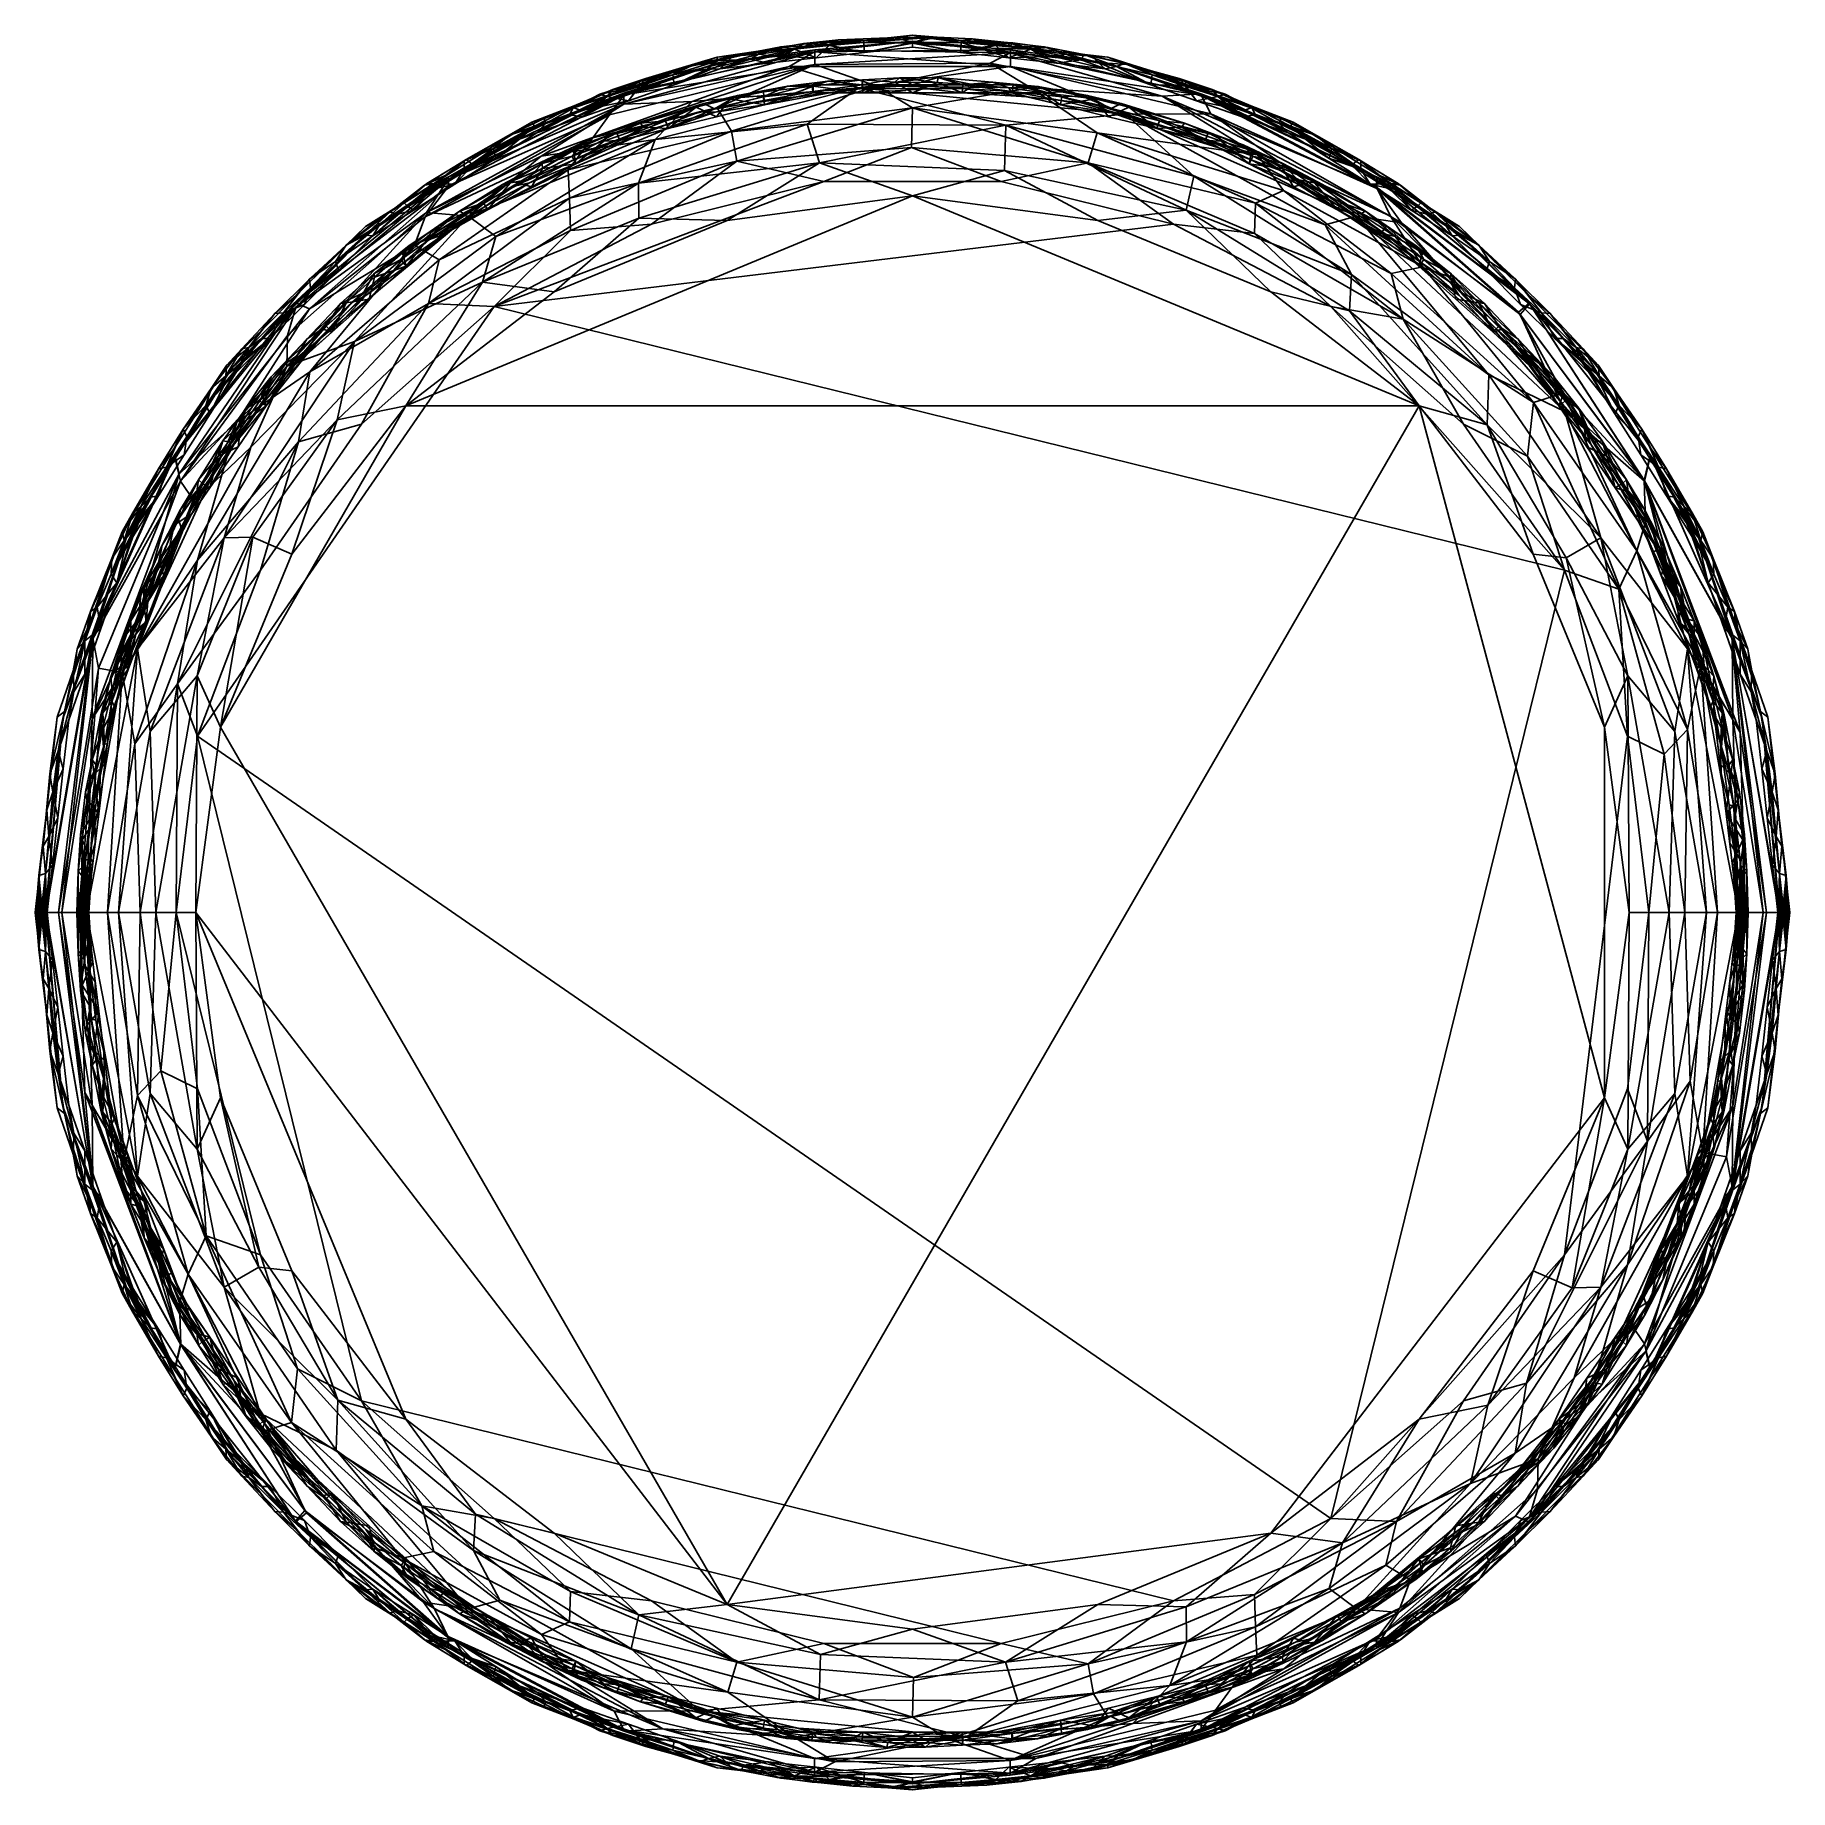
# Model space of a CAD drawing. Header units: millimetres. Extents: x -227 to 227, y -227 to 227.
import ezdxf

# ---------------------------------------------------------------- set-up
doc = ezdxf.new("R2010")
doc.units = ezdxf.units.MM
doc.layers.add('I-FURN-PNLS', color=7, linetype='Continuous', lineweight=30)

# ---------------------------------------------------------------- blocks, each defined once
blk = doc.blocks.new('FamilyGeomCombination_4379-_3D_')
at = {"layer": 'I-FURN-PNLS', "color": 29, "true_color": 0x4a2f19}
mesh = blk.add_polyface(dxfattribs=at)
corners = [(225, 0, 39.67), (219.36, 50.07, 39.67), (202.72, 97.62, 39.67), (175.91, 140.29, 39.67), (140.29, 175.91, 39.67), (97.62, 202.72, 39.67), (50.07, 219.36, 39.67), (0, 225, 39.67), (-50.07, 219.36, 39.67), (-97.62, 202.72, 39.67), (-140.29, 175.91, 39.67), (-175.91, 140.29, 39.67), (-202.72, 97.62, 39.67), (-219.36, 50.07, 39.67), (-225, 0, 39.67), (-225, 0, 459.67), (-219.36, 50.07, 459.67), (-202.72, 97.62, 459.67), (-175.91, 140.29, 459.67), (-140.29, 175.91, 459.67), (-97.62, 202.72, 459.67), (-50.07, 219.36, 459.67), (0, 225, 459.67), (50.07, 219.36, 459.67), (97.62, 202.72, 459.67), (140.29, 175.91, 459.67), (175.91, 140.29, 459.67), (202.72, 97.62, 459.67), (219.36, 50.07, 459.67), (225, 0, 459.67)]
mesh.append_faces([[corners[k] for k in face] for face in [(16, 13, 14, 15)]], dxfattribs={"vtx0": -1, "color": 29})
mesh.append_faces([[corners[k] for k in face] for face in [(24, 5, 6, 23), (25, 4, 5, 24), (26, 3, 4, 25), (23, 6, 7, 22), (2, 27, 28, 1), (27, 2, 3, 26), (21, 8, 9, 20), (20, 9, 10, 19), (17, 12, 13, 16), (18, 11, 12, 17), (19, 10, 11, 18), (8, 21, 22, 7)]], dxfattribs={"vtx0": -1, "vtx2": -1, "color": 29})
mesh.append_faces([[corners[k] for k in face] for face in [(0, 1, 28, 29)]], dxfattribs={"vtx1": -1, "color": 29})
mesh = blk.add_polyface(dxfattribs=at)
corners = [(225, 0, 39.67), (223.85, 0, 30.15), (220.46, 0, 21.17), (215.04, 0, 13.26), (207.88, 0, 6.86), (199.41, 0, 2.36), (190.11, 0), (184.58, 45.5), (168.33, 88.35), (142.3, 126.07), (107.99, 156.46), (67.41, 177.75), (22.92, 188.72), (-22.92, 188.72), (-67.41, 177.75), (-107.99, 156.46), (-142.3, 126.07), (-168.33, 88.35), (-184.58, 45.5), (-190.11, 0), (-199.41, 0, 2.36), (-207.88, 0, 6.86), (-215.04, 0, 13.26), (-220.46, 0, 21.17), (-223.85, 0, 30.15), (-225, 0, 39.67), (-219.36, 50.07, 39.67), (-202.72, 97.62, 39.67), (-175.91, 140.29, 39.67), (-140.29, 175.91, 39.67), (-97.62, 202.72, 39.67), (-50.07, 219.36, 39.67), (0, 225, 39.67), (50.07, 219.36, 39.67), (97.62, 202.72, 39.67), (140.29, 175.91, 39.67), (175.91, 140.29, 39.67), (202.72, 97.62, 39.67), (219.36, 50.07, 39.67), (89.11, 195.61, 13.16), (-128.57, 172.28, 13.18), (188.92, 111.61, 19.3), (0, 207.79, 6.8), (160.38, 131.71, 6.62), (-25.24, 218.99, 21.12), (-184.59, 90.94, 5.49), (-189.36, 113.22, 21.49), (-88.57, 184.41, 4.79), (88.52, 183.17, 4.18), (119.81, 187.24, 25.19), (-119.82, 187.5, 25.79), (211.58, 70.89, 27.63), (182.36, 83.5, 2.82), (203.54, 63.95, 11.45), (25.25, 221.97, 28.46), (-211.75, 71.36, 28.63), (-158.55, 121.53, 2.5), (-204.09, 61.98, 11.4), (-45.39, 194.02, 2.3), (126.7, 153.2, 2.13), (45.39, 193.55, 2.13), (159.21, 157.35, 30.12), (-159.21, 157.42, 30.34), (-74.46, 211.15, 30.34), (74.46, 211.35, 31.15), (64.44, 210.81, 21.11), (30.51, 212.96, 13.37), (213.71, 46.44, 18.11), (190.5, 118.12, 31.48), (-190.5, 118.13, 31.51), (-25.24, 222.73, 31.51), (200.1, 47.28, 5.39), (-155.6, 139.57, 7.7), (-88.34, 176.09, 1.52), (-124.99, 157.25, 2.96), (-155.73, 155.83, 20.87), (-174.43, 126.57, 13.81), (-78.27, 205.94, 20.89), (-50.47, 207.76, 11.92), (-200.8, 43.51, 5.3), (-189.79, 59.06, 2.12), (156.46, 155, 20.74), (167.98, 134.05, 13.11), (131.79, 166.7, 10.63), (187.01, 93.34, 7.68), (-122.25, 168.49, 7.06), (-88.93, 191.74, 9.59), (47.64, 201.29, 6.17), (88.33, 175.34, 1.31), (123.43, 179.82, 17.23), (-82.5, 199.98, 14.8), (119.87, 189.75, 33.04), (-46.69, 201.74, 6.31), (-210.17, 63.11, 19.33), (-0.24, 197.51, 1.68), (-119.87, 189.82, 33.39), (123.56, 165.01, 5.72), (95.8, 186.43, 8.14), (194.09, 40.91, 1.97), (189.26, 100.79, 12.57), (158.82, 117.83, 1.76), (20.02, 219.32, 20.73), (-125.86, 179.65, 19.18), (-9.25, 213.37, 11.68)]
mesh.append_faces([[corners[k] for k in face] for face in [(1, 38, 0)]], dxfattribs={"vtx0": -1, "color": 29})
mesh.append_faces([[corners[k] for k in face] for face in [(37, 68, 36), (5, 71, 4), (11, 88, 10), (4, 53, 3), (3, 67, 2), (36, 61, 35), (32, 70, 31), (24, 55, 23), (34, 64, 33), (23, 93, 22), (13, 94, 12), (7, 98, 6)]], dxfattribs={"vtx0": -1, "vtx1": -1, "color": 29})
mesh.append_faces([[corners[k] for k in face] for face in [(41, 67, 53), (98, 71, 5), (68, 61, 36), (51, 38, 1), (81, 61, 41), (54, 33, 64), (41, 82, 81), (31, 70, 63), (84, 82, 99), (52, 84, 71), (59, 43, 100), (44, 77, 63), (60, 42, 87), (67, 3, 53), (65, 39, 66), (57, 93, 46), (87, 66, 39), (45, 72, 56), (103, 66, 42), (53, 4, 71), (61, 91, 35), (59, 88, 48), (28, 62, 69), (65, 64, 49), (46, 69, 62), (22, 93, 57), (72, 45, 76), (62, 50, 75), (55, 46, 93), (30, 63, 95), (94, 13, 58), (96, 59, 48), (56, 80, 45), (8, 100, 52), (58, 73, 47), (40, 72, 76), (73, 15, 74), (45, 80, 79), (56, 17, 80), (55, 24, 26), (90, 77, 44), (79, 21, 57), (95, 50, 62), (72, 85, 74), (60, 88, 11), (60, 12, 94), (86, 78, 92), (83, 43, 96), (48, 60, 87), (58, 42, 94), (49, 61, 81), (51, 41, 68), (46, 62, 75), (50, 63, 77), (54, 44, 70), (54, 64, 65), (49, 64, 91), (44, 54, 101), (89, 39, 65), (65, 101, 54), (78, 44, 103), (67, 51, 2), (51, 67, 41), (61, 68, 41), (68, 37, 51), (69, 55, 27), (55, 69, 46), (63, 70, 44), (70, 32, 54), (53, 71, 84), (52, 71, 98), (74, 56, 72), (76, 75, 40), (14, 73, 58), (47, 73, 74), (85, 47, 74), (56, 74, 16), (76, 46, 75), (75, 50, 102), (76, 57, 46), (57, 76, 45), (50, 77, 102), (86, 47, 85), (86, 40, 90), (58, 47, 92), (45, 79, 57), (79, 80, 20), (89, 83, 39), (43, 83, 82), (82, 83, 89), (84, 43, 82), (81, 82, 89), (48, 97, 96), (99, 53, 84), (43, 84, 52), (86, 92, 47), (85, 72, 40), (78, 86, 90), (86, 85, 40), (97, 48, 87), (87, 42, 66), (10, 88, 59), (48, 88, 60), (89, 49, 81), (49, 89, 65), (78, 90, 44), (102, 77, 90), (34, 91, 64), (49, 91, 61), (92, 42, 58), (42, 92, 103), (93, 23, 55), (60, 94, 42), (29, 95, 62), (50, 95, 63), (59, 96, 43), (39, 83, 97), (96, 97, 83), (39, 97, 87), (98, 7, 52), (99, 41, 53), (99, 82, 41), (52, 100, 43), (59, 100, 9), (44, 101, 103), (101, 65, 66), (102, 40, 75), (90, 40, 102), (101, 66, 103), (78, 103, 92)]], dxfattribs={"vtx0": -1, "vtx1": -1, "vtx2": -1, "color": 29})
mesh.append_faces([[corners[k] for k in face] for face in [(51, 37, 38), (91, 34, 35), (62, 28, 29), (60, 11, 12), (95, 29, 30), (73, 14, 15), (59, 9, 10), (57, 21, 22), (54, 32, 33), (74, 15, 16), (100, 8, 9), (69, 27, 28), (80, 19, 20)]], dxfattribs={"vtx0": -1, "vtx2": -1, "color": 29})
mesh.append_faces([[corners[k] for k in face] for face in [(16, 17, 56), (13, 14, 58), (1, 2, 51), (5, 6, 98), (7, 8, 52), (30, 31, 63), (26, 27, 55), (18, 19, 80), (20, 21, 79), (17, 18, 80)]], dxfattribs={"vtx1": -1, "vtx2": -1, "color": 29})
mesh.append_faces([[corners[k] for k in face] for face in [(24, 25, 26)]], dxfattribs={"vtx2": -1, "color": 29})
mesh = blk.add_polyface(dxfattribs=at)
corners = [(185, 0, 499.67), (195.35, 0, 498.31), (205, 0, 494.31), (213.28, 0, 487.96), (219.64, 0, 479.67), (223.64, 0, 470.03), (225, 0, 459.67), (219.36, 50.07, 459.67), (202.72, 97.62, 459.67), (175.91, 140.29, 459.67), (140.29, 175.91, 459.67), (97.62, 202.72, 459.67), (50.07, 219.36, 459.67), (0, 225, 459.67), (-50.07, 219.36, 459.67), (-97.62, 202.72, 459.67), (-140.29, 175.91, 459.67), (-175.91, 140.29, 459.67), (-202.72, 97.62, 459.67), (-219.36, 50.07, 459.67), (-225, 0, 459.67), (-223.64, 0, 470.03), (-219.64, 0, 479.67), (-213.28, 0, 487.96), (-205, 0, 494.31), (-195.35, 0, 498.31), (-185, 0, 499.67), (-178.7, 47.88, 499.67), (-160.21, 92.5, 499.67), (-130.81, 130.81, 499.67), (-92.5, 160.21, 499.67), (-47.88, 178.7, 499.67), (0, 185, 499.67), (47.88, 178.7, 499.67), (92.5, 160.21, 499.67), (130.81, 130.81, 499.67), (160.21, 92.5, 499.67), (178.7, 47.88, 499.67), (114.68, 179.79, 487.99), (-114.68, 179.79, 487.99), (189.03, 111.39, 480.07), (-189.03, 111.39, 480.07), (24.08, 203.29, 494.48), (25.26, 218.4, 479.3), (177.76, 96.7, 495.71), (-177.76, 96.7, 495.71), (-70.78, 188.33, 496.25), (113.37, 164.74, 496.76), (-74.51, 208.74, 475.73), (119.89, 186.93, 474.69), (211.65, 70.64, 471.75), (-211.65, 70.64, 471.75), (-159.22, 156.32, 471.75), (200.13, 68.09, 489.73), (-200.13, 68.09, 489.73), (-148.56, 127.2, 498.25), (-24.04, 193.59, 498.38), (-25.27, 222.25, 469.86), (70.66, 181.31, 498.5), (148.37, 125.91, 498.5), (159.29, 157.18, 469.45), (74.52, 211.02, 469.45), (-190.56, 117.78, 468.48), (-119.96, 189.19, 468.48), (-125.47, 180.74, 478.99), (190.58, 117.96, 467.96), (25.26, 222.7, 467.96), (211.79, 49.98, 482.83), (-211.79, 49.98, 482.83), (-144.07, 147.4, 493.64), (-161.58, 141.07, 486.7), (-70.66, 179.24, 498.93), (-110.99, 162.76, 497.83), (-74.49, 211.55, 467.21), (168.39, 129.34, 488.88), (196.84, 46.69, 495.74), (184.72, 61.13, 498.51), (-196.84, 46.69, 495.74), (-184.72, 61.13, 498.51), (112.82, 155.32, 499.06), (156.88, 154.43, 478.79), (77.07, 206.23, 478.74), (55.03, 206.09, 487.93), (-13.94, 212.91, 487.87), (-107.58, 174.5, 494.32), (-66.43, 199.54, 490.65), (-56.86, 209.4, 483.69), (-27.17, 203.53, 494.12), (119.94, 189.65, 466.61), (72.65, 190.09, 495.14), (148.82, 138.79, 495.14), (-31.84, 218.39, 477.72), (106.54, 177.54, 493.04), (23.78, 191.58, 498.85), (126.23, 178.06, 481.88), (-170.85, 120.14, 491.78), (-185.47, 106.2, 487.51), (-161.38, 148.98, 479.69), (168.79, 91.59, 499.05), (-170.32, 96.94, 498.14), (-95.86, 195.32, 482.88)]
mesh.append_faces([[corners[k] for k in face] for face in [(2, 75, 1), (4, 67, 3), (13, 66, 12), (5, 50, 4), (24, 54, 23), (28, 99, 27), (11, 88, 10), (18, 62, 17), (25, 77, 24), (22, 51, 21), (32, 56, 31)]], dxfattribs={"vtx0": -1, "vtx1": -1, "color": 29})
mesh.append_faces([[corners[k] for k in face] for face in [(75, 44, 76), (45, 55, 69), (95, 70, 96), (51, 19, 21), (44, 53, 74), (64, 63, 52), (36, 98, 59), (93, 56, 32), (67, 4, 50), (46, 56, 87), (59, 79, 35), (60, 40, 65), (83, 82, 43), (93, 58, 42), (53, 3, 67), (53, 75, 2), (65, 9, 60), (56, 71, 31), (81, 43, 82), (88, 49, 60), (61, 88, 11), (99, 78, 27), (71, 46, 72), (50, 5, 7), (72, 55, 29), (43, 81, 61), (25, 78, 77), (86, 83, 91), (90, 74, 38), (77, 45, 54), (73, 48, 57), (80, 60, 49), (62, 51, 41), (63, 16, 52), (39, 70, 69), (85, 84, 46), (62, 52, 17), (64, 97, 70), (72, 84, 69), (68, 23, 54), (58, 79, 47), (89, 58, 47), (68, 41, 51), (53, 40, 74), (61, 12, 66), (86, 91, 48), (42, 58, 89), (47, 59, 90), (98, 76, 44), (40, 60, 80), (49, 61, 81), (57, 43, 66), (52, 62, 41), (62, 18, 51), (15, 63, 73), (48, 63, 64), (86, 48, 100), (70, 39, 64), (65, 50, 8), (50, 65, 40), (61, 66, 43), (66, 13, 57), (67, 40, 53), (40, 67, 50), (22, 68, 51), (41, 68, 96), (69, 70, 95), (46, 84, 72), (95, 45, 69), (97, 41, 70), (46, 71, 56), (30, 71, 72), (55, 72, 69), (14, 73, 57), (48, 73, 63), (59, 44, 90), (49, 94, 80), (44, 75, 53), (75, 76, 1), (24, 77, 54), (45, 77, 78), (45, 78, 99), (34, 79, 58), (47, 79, 59), (80, 74, 40), (38, 74, 94), (49, 81, 94), (38, 81, 82), (47, 92, 89), (42, 82, 83), (46, 87, 85), (86, 85, 83), (84, 39, 69), (39, 84, 85), (100, 64, 39), (42, 83, 87), (39, 85, 100), (91, 57, 48), (85, 87, 83), (42, 87, 56), (10, 88, 60), (49, 88, 61), (89, 82, 42), (38, 82, 92), (92, 47, 90), (90, 44, 74), (91, 43, 57), (43, 91, 83), (89, 92, 82), (38, 92, 90), (56, 93, 42), (58, 93, 33), (80, 94, 74), (38, 94, 81), (95, 54, 45), (54, 95, 96), (54, 96, 68), (96, 70, 41), (97, 52, 41), (52, 97, 64), (59, 98, 44), (76, 98, 37), (99, 55, 45), (55, 99, 28), (64, 100, 48), (86, 100, 85)]], dxfattribs={"vtx0": -1, "vtx1": -1, "vtx2": -1, "color": 29})
mesh.append_faces([[corners[k] for k in face] for face in [(76, 37, 0), (79, 34, 35), (59, 35, 36), (71, 30, 31), (55, 28, 29), (58, 33, 34), (60, 9, 10), (93, 32, 33), (65, 8, 9), (72, 29, 30), (76, 0, 1), (98, 36, 37)]], dxfattribs={"vtx0": -1, "vtx2": -1, "color": 29})
mesh.append_faces([[corners[k] for k in face] for face in [(20, 21, 19)]], dxfattribs={"vtx1": -1, "color": 29})
mesh.append_faces([[corners[k] for k in face] for face in [(22, 23, 68), (2, 3, 53), (15, 16, 63), (7, 8, 50), (11, 12, 61), (16, 17, 52), (25, 26, 78), (13, 14, 57), (14, 15, 73), (18, 19, 51), (26, 27, 78)]], dxfattribs={"vtx1": -1, "vtx2": -1, "color": 29})
mesh.append_faces([[corners[k] for k in face] for face in [(5, 6, 7)]], dxfattribs={"vtx2": -1, "color": 29})
mesh = blk.add_polyface(dxfattribs=at)
corners = [(190.11, 0), (184.58, -45.5), (168.33, -88.35), (142.3, -126.07), (107.99, -156.46), (67.41, -177.75), (22.92, -188.72), (-22.92, -188.72), (-67.41, -177.75), (-107.99, -156.46), (-142.3, -126.07), (-168.33, -88.35), (-184.58, -45.5), (-190.11, 0), (-184.58, 45.5), (-168.33, 88.35), (-142.3, 126.07), (-107.99, 156.46), (-67.41, 177.75), (-22.92, 188.72), (22.92, 188.72), (67.41, 177.75), (107.99, 156.46), (142.3, 126.07), (168.33, 88.35), (184.58, 45.5)]
mesh.append_faces([[corners[k] for k in face] for face in [(24, 22, 23), (19, 17, 18), (4, 2, 3)]], dxfattribs={"vtx0": -1, "color": 29})
mesh.append_faces([[corners[k] for k in face] for face in [(24, 4, 14, 17)]], dxfattribs={"vtx0": -1, "vtx1": -1, "vtx2": -1, "vtx3": -1, "color": 29})
mesh.append_faces([[corners[k] for k in face] for face in [(10, 14, 4, 5)]], dxfattribs={"vtx0": -1, "vtx1": -1, "vtx3": -1, "color": 29})
mesh.append_faces([[corners[k] for k in face] for face in [(11, 13, 14, 10)]], dxfattribs={"vtx0": -1, "vtx2": -1, "color": 29})
mesh.append_faces([[corners[k] for k in face] for face in [(17, 21, 22, 24)]], dxfattribs={"vtx0": -1, "vtx2": -1, "vtx3": -1, "color": 29})
mesh.append_faces([[corners[k] for k in face] for face in [(12, 13, 11)]], dxfattribs={"vtx1": -1, "color": 29})
mesh.append_faces([[corners[k] for k in face] for face in [(24, 25, 2, 4)]], dxfattribs={"vtx1": -1, "vtx2": -1, "vtx3": -1, "color": 29})
mesh.append_faces([[corners[k] for k in face] for face in [(9, 10, 5, 6)]], dxfattribs={"vtx1": -1, "vtx3": -1, "color": 29})
mesh.append_faces([[corners[k] for k in face] for face in [(15, 16, 17, 14), (0, 1, 2, 25)]], dxfattribs={"vtx2": -1, "color": 29})
mesh.append_faces([[corners[k] for k in face] for face in [(19, 20, 21, 17)]], dxfattribs={"vtx2": -1, "vtx3": -1, "color": 29})
mesh.append_faces([[corners[k] for k in face] for face in [(6, 7, 8, 9)]], dxfattribs={"vtx3": -1, "color": 29})
mesh = blk.add_polyface(dxfattribs=at)
corners = [(-185, 0, 499.67), (-178.7, -47.88, 499.67), (-160.21, -92.5, 499.67), (-130.81, -130.81, 499.67), (-92.5, -160.21, 499.67), (-47.88, -178.7, 499.67), (0, -185, 499.67), (47.88, -178.7, 499.67), (92.5, -160.21, 499.67), (130.81, -130.81, 499.67), (160.21, -92.5, 499.67), (178.7, -47.88, 499.67), (185, 0, 499.67), (178.7, 47.88, 499.67), (160.21, 92.5, 499.67), (130.81, 130.81, 499.67), (92.5, 160.21, 499.67), (47.88, 178.7, 499.67), (0, 185, 499.67), (-47.88, 178.7, 499.67), (-92.5, 160.21, 499.67), (-130.81, 130.81, 499.67), (-160.21, 92.5, 499.67), (-178.7, 47.88, 499.67)]
mesh.append_faces([[corners[k] for k in face] for face in [(23, 21, 22), (13, 11, 12)]], dxfattribs={"vtx0": -1, "color": 29})
mesh.append_faces([[corners[k] for k in face] for face in [(0, 5, 23)]], dxfattribs={"vtx0": -1, "vtx1": -1, "color": 29})
mesh.append_faces([[corners[k] for k in face] for face in [(15, 18, 21)]], dxfattribs={"vtx0": -1, "vtx1": -1, "vtx2": -1, "color": 29})
mesh.append_faces([[corners[k] for k in face] for face in [(5, 8, 11, 15), (5, 15, 21, 23)]], dxfattribs={"vtx0": -1, "vtx1": -1, "vtx2": -1, "vtx3": -1, "color": 29})
mesh.append_faces([[corners[k] for k in face] for face in [(11, 13, 14, 15)]], dxfattribs={"vtx0": -1, "vtx3": -1, "color": 29})
mesh.append_faces([[corners[k] for k in face] for face in [(6, 7, 8, 5), (9, 10, 11, 8)]], dxfattribs={"vtx2": -1, "color": 29})
mesh.append_faces([[corners[k] for k in face] for face in [(3, 4, 5, 0)]], dxfattribs={"vtx2": -1, "vtx3": -1, "color": 29})
mesh.append_faces([[corners[k] for k in face] for face in [(0, 1, 2, 3), (15, 16, 17, 18), (18, 19, 20, 21)]], dxfattribs={"vtx3": -1, "color": 29})
mesh = blk.add_polyface(dxfattribs=at)
corners = [(-225, 0, 39.67), (-219.36, -50.07, 39.67), (-202.72, -97.62, 39.67), (-175.91, -140.29, 39.67), (-140.29, -175.91, 39.67), (-97.62, -202.72, 39.67), (-50.07, -219.36, 39.67), (0, -225, 39.67), (50.07, -219.36, 39.67), (97.62, -202.72, 39.67), (140.29, -175.91, 39.67), (175.91, -140.29, 39.67), (202.72, -97.62, 39.67), (219.36, -50.07, 39.67), (225, 0, 39.67), (225, 0, 459.67), (219.36, -50.07, 459.67), (202.72, -97.62, 459.67), (175.91, -140.29, 459.67), (140.29, -175.91, 459.67), (97.62, -202.72, 459.67), (50.07, -219.36, 459.67), (0, -225, 459.67), (-50.07, -219.36, 459.67), (-97.62, -202.72, 459.67), (-140.29, -175.91, 459.67), (-175.91, -140.29, 459.67), (-202.72, -97.62, 459.67), (-219.36, -50.07, 459.67), (-225, 0, 459.67)]
mesh.append_faces([[corners[k] for k in face] for face in [(16, 13, 14, 15)]], dxfattribs={"vtx0": -1, "color": 29})
mesh.append_faces([[corners[k] for k in face] for face in [(28, 1, 2, 27), (27, 2, 3, 26), (24, 5, 6, 23), (25, 4, 5, 24), (26, 3, 4, 25), (23, 6, 7, 22), (21, 8, 9, 20), (20, 9, 10, 19), (17, 12, 13, 16), (18, 11, 12, 17), (19, 10, 11, 18), (8, 21, 22, 7)]], dxfattribs={"vtx0": -1, "vtx2": -1, "color": 29})
mesh.append_faces([[corners[k] for k in face] for face in [(28, 29, 0, 1)]], dxfattribs={"vtx3": -1, "color": 29})
mesh = blk.add_polyface(dxfattribs=at)
corners = [(190.11, 0), (199.41, 0, 2.36), (207.88, 0, 6.86), (215.04, 0, 13.26), (220.46, 0, 21.17), (223.85, 0, 30.15), (225, 0, 39.67), (219.36, -50.07, 39.67), (202.72, -97.62, 39.67), (175.91, -140.29, 39.67), (140.29, -175.91, 39.67), (97.62, -202.72, 39.67), (50.07, -219.36, 39.67), (0, -225, 39.67), (-50.07, -219.36, 39.67), (-97.62, -202.72, 39.67), (-140.29, -175.91, 39.67), (-175.91, -140.29, 39.67), (-202.72, -97.62, 39.67), (-219.36, -50.07, 39.67), (-225, 0, 39.67), (-223.85, 0, 30.15), (-220.46, 0, 21.17), (-215.04, 0, 13.26), (-207.88, 0, 6.86), (-199.41, 0, 2.36), (-190.11, 0), (-184.58, -45.5), (-168.33, -88.35), (-142.3, -126.07), (-107.99, -156.46), (-67.41, -177.75), (-22.92, -188.72), (22.92, -188.72), (67.41, -177.75), (107.99, -156.46), (142.3, -126.07), (168.33, -88.35), (184.58, -45.5), (-89.11, -195.61, 13.16), (128.57, -172.28, 13.18), (-188.92, -111.61, 19.3), (0, -207.79, 6.8), (-160.38, -131.71, 6.62), (25.24, -218.99, 21.12), (184.59, -90.94, 5.49), (189.36, -113.22, 21.49), (88.57, -184.41, 4.79), (-88.52, -183.17, 4.18), (-119.81, -187.24, 25.19), (119.82, -187.5, 25.79), (-211.58, -70.89, 27.63), (-182.36, -83.5, 2.82), (-203.54, -63.95, 11.45), (-25.25, -221.97, 28.46), (211.75, -71.36, 28.63), (158.55, -121.53, 2.5), (204.09, -61.98, 11.4), (45.39, -194.02, 2.3), (-126.7, -153.2, 2.13), (-45.39, -193.55, 2.13), (-159.21, -157.35, 30.12), (159.21, -157.42, 30.34), (74.46, -211.15, 30.34), (-74.46, -211.35, 31.15), (-64.44, -210.81, 21.11), (-30.51, -212.96, 13.37), (-213.71, -46.44, 18.11), (-190.5, -118.12, 31.48), (190.5, -118.13, 31.51), (25.24, -222.73, 31.51), (-200.1, -47.28, 5.39), (155.6, -139.57, 7.7), (88.34, -176.09, 1.52), (124.99, -157.25, 2.96), (155.73, -155.83, 20.87), (174.43, -126.57, 13.81), (78.27, -205.94, 20.89), (50.47, -207.76, 11.92), (200.8, -43.51, 5.3), (189.79, -59.06, 2.12), (-156.46, -155, 20.74), (-167.98, -134.05, 13.11), (-131.79, -166.7, 10.63), (-187.01, -93.34, 7.68), (122.25, -168.49, 7.06), (88.93, -191.74, 9.59), (-47.64, -201.29, 6.17), (-88.33, -175.34, 1.31), (-123.43, -179.82, 17.23), (82.5, -199.98, 14.8), (-119.87, -189.75, 33.04), (46.69, -201.74, 6.31), (210.17, -63.11, 19.33), (0.24, -197.51, 1.68), (119.87, -189.82, 33.39), (-123.56, -165.01, 5.72), (-95.8, -186.43, 8.14), (-194.09, -40.91, 1.97), (-189.26, -100.79, 12.57), (-158.82, -117.83, 1.76), (-20.02, -219.32, 20.73), (125.86, -179.65, 19.18), (9.25, -213.37, 11.68)]
mesh.append_faces([[corners[k] for k in face] for face in [(21, 19, 20)]], dxfattribs={"vtx0": -1, "color": 29})
mesh.append_faces([[corners[k] for k in face] for face in [(18, 68, 17), (25, 71, 24), (31, 88, 30), (24, 53, 23), (23, 67, 22), (17, 61, 16), (13, 70, 12), (5, 55, 4), (15, 64, 14), (4, 93, 3), (33, 94, 32), (27, 98, 26)]], dxfattribs={"vtx0": -1, "vtx1": -1, "color": 29})
mesh.append_faces([[corners[k] for k in face] for face in [(41, 67, 53), (98, 71, 25), (68, 61, 17), (51, 19, 21), (81, 61, 41), (54, 14, 64), (41, 82, 81), (12, 70, 63), (84, 82, 99), (52, 84, 71), (59, 43, 100), (44, 77, 63), (60, 42, 87), (67, 23, 53), (65, 39, 66), (57, 93, 46), (87, 66, 39), (45, 72, 56), (103, 66, 42), (53, 24, 71), (61, 91, 16), (59, 88, 48), (9, 62, 69), (65, 64, 49), (46, 69, 62), (3, 93, 57), (72, 45, 76), (62, 50, 75), (55, 46, 93), (11, 63, 95), (94, 33, 58), (96, 59, 48), (56, 80, 45), (28, 100, 52), (58, 73, 47), (40, 72, 76), (73, 35, 74), (45, 80, 79), (56, 37, 80), (55, 5, 7), (90, 77, 44), (79, 2, 57), (95, 50, 62), (72, 85, 74), (60, 88, 31), (60, 32, 94), (86, 78, 92), (83, 43, 96), (48, 60, 87), (58, 42, 94), (49, 61, 81), (51, 41, 68), (46, 62, 75), (50, 63, 77), (54, 44, 70), (54, 64, 65), (49, 64, 91), (44, 54, 101), (89, 39, 65), (65, 101, 54), (78, 44, 103), (67, 51, 22), (51, 67, 41), (61, 68, 41), (68, 18, 51), (69, 55, 8), (55, 69, 46), (63, 70, 44), (70, 13, 54), (53, 71, 84), (52, 71, 98), (74, 56, 72), (76, 75, 40), (34, 73, 58), (47, 73, 74), (85, 47, 74), (56, 74, 36), (76, 46, 75), (75, 50, 102), (76, 57, 46), (57, 76, 45), (50, 77, 102), (86, 47, 85), (86, 40, 90), (58, 47, 92), (45, 79, 57), (79, 80, 1), (89, 83, 39), (43, 83, 82), (82, 83, 89), (84, 43, 82), (81, 82, 89), (48, 97, 96), (99, 53, 84), (43, 84, 52), (86, 92, 47), (85, 72, 40), (78, 86, 90), (86, 85, 40), (97, 48, 87), (87, 42, 66), (30, 88, 59), (48, 88, 60), (89, 49, 81), (49, 89, 65), (78, 90, 44), (102, 77, 90), (15, 91, 64), (49, 91, 61), (92, 42, 58), (42, 92, 103), (93, 4, 55), (60, 94, 42), (10, 95, 62), (50, 95, 63), (59, 96, 43), (39, 83, 97), (96, 97, 83), (39, 97, 87), (98, 27, 52), (99, 41, 53), (99, 82, 41), (52, 100, 43), (59, 100, 29), (44, 101, 103), (101, 65, 66), (102, 40, 75), (90, 40, 102), (101, 66, 103), (78, 103, 92)]], dxfattribs={"vtx0": -1, "vtx1": -1, "vtx2": -1, "color": 29})
mesh.append_faces([[corners[k] for k in face] for face in [(51, 18, 19), (91, 15, 16), (62, 9, 10), (60, 31, 32), (95, 10, 11), (73, 34, 35), (59, 29, 30), (57, 2, 3), (54, 13, 14), (74, 35, 36), (100, 28, 29), (69, 8, 9), (80, 0, 1)]], dxfattribs={"vtx0": -1, "vtx2": -1, "color": 29})
mesh.append_faces([[corners[k] for k in face] for face in [(36, 37, 56), (33, 34, 58), (21, 22, 51), (25, 26, 98), (27, 28, 52), (11, 12, 63), (7, 8, 55), (38, 0, 80), (1, 2, 79), (37, 38, 80)]], dxfattribs={"vtx1": -1, "vtx2": -1, "color": 29})
mesh.append_faces([[corners[k] for k in face] for face in [(5, 6, 7)]], dxfattribs={"vtx2": -1, "color": 29})
mesh = blk.add_polyface(dxfattribs=at)
corners = [(225, 0, 459.67), (223.64, 0, 470.03), (219.64, 0, 479.67), (213.28, 0, 487.96), (205, 0, 494.31), (195.35, 0, 498.31), (185, 0, 499.67), (178.7, -47.88, 499.67), (160.21, -92.5, 499.67), (130.81, -130.81, 499.67), (92.5, -160.21, 499.67), (47.88, -178.7, 499.67), (0, -185, 499.67), (-47.88, -178.7, 499.67), (-92.5, -160.21, 499.67), (-130.81, -130.81, 499.67), (-160.21, -92.5, 499.67), (-178.7, -47.88, 499.67), (-185, 0, 499.67), (-195.35, 0, 498.31), (-205, 0, 494.31), (-213.28, 0, 487.96), (-219.64, 0, 479.67), (-223.64, 0, 470.03), (-225, 0, 459.67), (-219.36, -50.07, 459.67), (-202.72, -97.62, 459.67), (-175.91, -140.29, 459.67), (-140.29, -175.91, 459.67), (-97.62, -202.72, 459.67), (-50.07, -219.36, 459.67), (0, -225, 459.67), (50.07, -219.36, 459.67), (97.62, -202.72, 459.67), (140.29, -175.91, 459.67), (175.91, -140.29, 459.67), (202.72, -97.62, 459.67), (219.36, -50.07, 459.67), (-114.68, -179.79, 487.99), (114.68, -179.79, 487.99), (-189.03, -111.39, 480.07), (189.03, -111.39, 480.07), (-24.08, -203.29, 494.48), (-25.26, -218.4, 479.3), (-177.76, -96.7, 495.71), (177.76, -96.7, 495.71), (70.78, -188.33, 496.25), (-113.37, -164.74, 496.76), (74.51, -208.74, 475.73), (-119.89, -186.93, 474.69), (-211.65, -70.64, 471.75), (211.65, -70.64, 471.75), (159.22, -156.32, 471.75), (-200.13, -68.09, 489.73), (200.13, -68.09, 489.73), (148.56, -127.2, 498.25), (24.04, -193.59, 498.38), (25.27, -222.25, 469.86), (-70.66, -181.31, 498.5), (-148.37, -125.91, 498.5), (-159.29, -157.18, 469.45), (-74.52, -211.02, 469.45), (190.56, -117.78, 468.48), (119.96, -189.19, 468.48), (125.47, -180.74, 478.99), (-190.58, -117.96, 467.96), (-25.26, -222.7, 467.96), (-211.79, -49.98, 482.83), (211.79, -49.98, 482.83), (144.07, -147.4, 493.64), (161.58, -141.07, 486.7), (70.66, -179.24, 498.93), (110.99, -162.76, 497.83), (74.49, -211.55, 467.21), (-168.39, -129.34, 488.88), (-196.84, -46.69, 495.74), (-184.72, -61.13, 498.51), (196.84, -46.69, 495.74), (184.72, -61.13, 498.51), (-112.82, -155.32, 499.06), (-156.88, -154.43, 478.79), (-77.07, -206.23, 478.74), (-55.03, -206.09, 487.93), (13.94, -212.91, 487.87), (107.58, -174.5, 494.32), (66.43, -199.54, 490.65), (56.86, -209.4, 483.69), (27.17, -203.53, 494.12), (-119.94, -189.65, 466.61), (-72.65, -190.09, 495.14), (-148.82, -138.79, 495.14), (31.84, -218.39, 477.72), (-106.54, -177.54, 493.04), (-23.78, -191.58, 498.85), (-126.23, -178.06, 481.88), (170.85, -120.14, 491.78), (185.47, -106.2, 487.51), (161.38, -148.98, 479.69), (-168.79, -91.59, 499.05), (170.32, -96.94, 498.14), (95.86, -195.32, 482.88)]
mesh.append_faces([[corners[k] for k in face] for face in [(20, 75, 19), (22, 67, 21), (31, 66, 30), (23, 50, 22), (4, 54, 3), (8, 99, 7), (29, 88, 28), (36, 62, 35), (5, 77, 4), (2, 51, 1), (12, 56, 11)]], dxfattribs={"vtx0": -1, "vtx1": -1, "color": 29})
mesh.append_faces([[corners[k] for k in face] for face in [(75, 44, 76), (45, 55, 69), (95, 70, 96), (51, 37, 1), (44, 53, 74), (64, 63, 52), (16, 98, 59), (93, 56, 12), (67, 22, 50), (46, 56, 87), (59, 79, 15), (60, 40, 65), (83, 82, 43), (93, 58, 42), (53, 21, 67), (53, 75, 20), (65, 27, 60), (56, 71, 11), (81, 43, 82), (88, 49, 60), (61, 88, 29), (99, 78, 7), (71, 46, 72), (50, 23, 25), (72, 55, 9), (43, 81, 61), (5, 78, 77), (86, 83, 91), (90, 74, 38), (77, 45, 54), (73, 48, 57), (80, 60, 49), (62, 51, 41), (63, 34, 52), (39, 70, 69), (85, 84, 46), (62, 52, 35), (64, 97, 70), (72, 84, 69), (68, 3, 54), (58, 79, 47), (89, 58, 47), (68, 41, 51), (53, 40, 74), (61, 30, 66), (86, 91, 48), (42, 58, 89), (47, 59, 90), (98, 76, 44), (40, 60, 80), (49, 61, 81), (57, 43, 66), (52, 62, 41), (62, 36, 51), (33, 63, 73), (48, 63, 64), (86, 48, 100), (70, 39, 64), (65, 50, 26), (50, 65, 40), (61, 66, 43), (66, 31, 57), (67, 40, 53), (40, 67, 50), (2, 68, 51), (41, 68, 96), (69, 70, 95), (46, 84, 72), (95, 45, 69), (97, 41, 70), (46, 71, 56), (10, 71, 72), (55, 72, 69), (32, 73, 57), (48, 73, 63), (59, 44, 90), (49, 94, 80), (44, 75, 53), (75, 76, 19), (4, 77, 54), (45, 77, 78), (45, 78, 99), (14, 79, 58), (47, 79, 59), (80, 74, 40), (38, 74, 94), (49, 81, 94), (38, 81, 82), (47, 92, 89), (42, 82, 83), (46, 87, 85), (86, 85, 83), (84, 39, 69), (39, 84, 85), (100, 64, 39), (42, 83, 87), (39, 85, 100), (91, 57, 48), (85, 87, 83), (42, 87, 56), (28, 88, 60), (49, 88, 61), (89, 82, 42), (38, 82, 92), (92, 47, 90), (90, 44, 74), (91, 43, 57), (43, 91, 83), (89, 92, 82), (38, 92, 90), (56, 93, 42), (58, 93, 13), (80, 94, 74), (38, 94, 81), (95, 54, 45), (54, 95, 96), (54, 96, 68), (96, 70, 41), (97, 52, 41), (52, 97, 64), (59, 98, 44), (76, 98, 17), (99, 55, 45), (55, 99, 8), (64, 100, 48), (86, 100, 85)]], dxfattribs={"vtx0": -1, "vtx1": -1, "vtx2": -1, "color": 29})
mesh.append_faces([[corners[k] for k in face] for face in [(76, 17, 18), (79, 14, 15), (59, 15, 16), (71, 10, 11), (55, 8, 9), (58, 13, 14), (60, 27, 28), (93, 12, 13), (65, 26, 27), (72, 9, 10), (76, 18, 19), (98, 16, 17)]], dxfattribs={"vtx0": -1, "vtx2": -1, "color": 29})
mesh.append_faces([[corners[k] for k in face] for face in [(0, 1, 37)]], dxfattribs={"vtx1": -1, "color": 29})
mesh.append_faces([[corners[k] for k in face] for face in [(2, 3, 68), (20, 21, 53), (33, 34, 63), (25, 26, 50), (29, 30, 61), (34, 35, 52), (5, 6, 78), (31, 32, 57), (32, 33, 73), (36, 37, 51), (6, 7, 78)]], dxfattribs={"vtx1": -1, "vtx2": -1, "color": 29})
mesh.append_faces([[corners[k] for k in face] for face in [(23, 24, 25)]], dxfattribs={"vtx2": -1, "color": 29})

msp = doc.modelspace()

# ---------------------------------------------------------------- block references
at = {"layer": 'I-FURN-PNLS', "color": 29, "true_color": 0x4a2f19}
msp.add_blockref('FamilyGeomCombination_4379-_3D_', (0, 0), dxfattribs=at)

# ---------------------------------------------------------------- meshes
mesh = msp.add_polyface(dxfattribs=at)
corners = [(-12.43, 222.06, 40.43), (0, 224.66, 38.93), (0, 223.46, 40.43), (-12.6, 225.12, 40.43), (-19.07, 225.28, 39.34), (-25.2, 223.7, 40.43), (-62.38, 216.67, 40.43), (-68.88, 215.29, 39.3), (-74.35, 212.48, 40.43), (-4.27, 225.92, 39.23), (-12.53, 224.65, 38.89), (-61.87, 216.29, 38.89), (-53, 217.77, 39.17), (-61.53, 213.73, 40.43), (-28.03, 224.34, 39.34), (-77.35, 212.45, 39.35), (-60.25, 217.91, 39.34), (0, 226.54, 40.43), (6.36, 226.01, 39.35), (-30.44, 222.92, 38.89), (-21.5, 223.95, 38.89), (-24.86, 220.66, 40.43), (-37.29, 219.26, 40.43), (-41.86, 220.34, 39.07), (-78.84, 210.71, 38.89), (-70.41, 213.61, 38.89), (-37.81, 222.28, 40.43), (-73.34, 209.59, 40.43), (-85.15, 205.46, 40.43), (-86.32, 208.29, 40.43), (12.6, 225.12, 40.43), (12.43, 222.06, 40.43), (12.53, 224.65, 38.89), (-38.14, 222.66, 39.18), (-49.72, 217.86, 40.43), (-50.34, 219.88, 39), (-50.41, 220.86, 40.43), (-87.36, 208.24, 39.13)]
mesh.append_faces([[corners[k] for k in face] for face in [(0, 1, 2), (3, 4, 5), (6, 7, 8), (5, 14, 26), (8, 15, 29), (30, 18, 17), (2, 1, 31), (27, 25, 13), (36, 16, 6)]], dxfattribs={"vtx0": -1, "vtx1": -1, "color": 29})
mesh.append_faces([[corners[k] for k in face] for face in [(4, 9, 10), (11, 12, 13), (5, 4, 14), (8, 7, 15), (11, 7, 16), (9, 17, 18), (19, 14, 20), (18, 1, 9), (23, 19, 22), (24, 15, 25), (18, 32, 1), (1, 0, 10), (1, 10, 9), (4, 3, 9), (20, 4, 10), (4, 20, 14), (0, 20, 10), (21, 19, 20), (33, 14, 19), (26, 14, 33), (34, 12, 23), (33, 23, 35), (19, 23, 33), (35, 12, 11), (6, 16, 7), (36, 33, 35), (23, 12, 35), (35, 16, 36), (25, 7, 11), (7, 25, 15), (35, 11, 16), (13, 25, 11), (27, 24, 25), (37, 15, 24), (15, 37, 29)]], dxfattribs={"vtx0": -1, "vtx1": -1, "vtx2": -1, "color": 29})
mesh.append_faces([[corners[k] for k in face] for face in [(19, 21, 22), (24, 27, 28), (20, 0, 21), (12, 34, 13)]], dxfattribs={"vtx0": -1, "vtx2": -1, "color": 29})
mesh.append_faces([[corners[k] for k in face] for face in [(3, 17, 9), (36, 26, 33), (22, 34, 23)]], dxfattribs={"vtx1": -1, "vtx2": -1, "color": 29})
mesh = msp.add_polyface(dxfattribs=at)
corners = [(68.88, 215.29, 41.56), (54.72, 219.24, 41.63), (61.87, 216.29, 41.97), (12.43, 222.06, 40.43), (0, 224.45, 41.87), (0, 223.46, 40.43), (-12.53, 224.65, 41.97), (3.5, 225.84, 41.7), (77.35, 212.45, 41.52), (74.35, 212.48, 40.43), (12.53, 224.65, 41.97), (17, 223.27, 41.52), (21.5, 223.97, 41.97), (34.98, 223.33, 41.55), (25.2, 223.7, 40.43), (25.78, 224.54, 41.58), (61.53, 213.73, 40.43), (52.67, 218.46, 41.94), (49.72, 217.86, 40.43), (62.38, 216.67, 40.43), (30.44, 222.92, 41.97), (12.6, 225.12, 40.43), (43.56, 220.11, 41.84), (37.29, 219.26, 40.43), (70.41, 213.61, 41.97), (73.34, 209.59, 40.43), (78.84, 210.71, 41.97), (44.25, 221.57, 41.65), (50.41, 220.86, 40.43), (37.81, 222.28, 40.43), (85.15, 205.46, 40.43), (88.6, 205.99, 41.77), (86.32, 208.29, 40.43), (0, 226.54, 40.43), (-12.43, 222.06, 40.43), (-12.6, 225.12, 40.43), (24.86, 220.66, 40.43), (87.36, 208.24, 41.73)]
mesh.append_faces([[corners[k] for k in face] for face in [(3, 4, 5), (16, 17, 18), (19, 0, 9), (9, 8, 32), (33, 7, 21), (14, 13, 29), (21, 15, 14)]], dxfattribs={"vtx0": -1, "vtx1": -1, "color": 29})
mesh.append_faces([[corners[k] for k in face] for face in [(0, 1, 2), (6, 4, 7), (8, 9, 0), (10, 11, 12), (13, 14, 15), (20, 12, 11), (15, 21, 10), (26, 8, 24), (30, 31, 26), (3, 11, 4), (15, 20, 13), (7, 4, 10), (21, 7, 10), (20, 23, 22), (13, 22, 27), (27, 1, 28), (13, 27, 29), (1, 17, 2), (17, 27, 22), (27, 17, 1), (0, 19, 1), (18, 17, 22), (24, 0, 2), (0, 24, 8), (24, 2, 16), (25, 26, 24), (37, 8, 26), (8, 37, 32), (22, 13, 20), (12, 20, 15), (15, 10, 12), (4, 11, 10), (20, 11, 36), (17, 16, 2)]], dxfattribs={"vtx0": -1, "vtx1": -1, "vtx2": -1, "color": 29})
mesh.append_faces([[corners[k] for k in face] for face in [(22, 23, 18), (24, 16, 25), (27, 28, 29), (26, 25, 30), (4, 34, 5), (7, 33, 35), (20, 36, 23)]], dxfattribs={"vtx0": -1, "vtx2": -1, "color": 29})
mesh.append_faces([[corners[k] for k in face] for face in [(19, 28, 1), (3, 36, 11)]], dxfattribs={"vtx1": -1, "vtx2": -1, "color": 29})
mesh = msp.add_polyface(dxfattribs=at)
corners = [(-56.66, 218.89, 41.5), (-47.97, 219.43, 41.92), (-46.53, 221.14, 41.62), (-12.43, 222.06, 40.43), (-21.5, 223.82, 41.96), (-24.86, 220.66, 40.43), (-61.87, 216.29, 41.97), (-61.53, 213.73, 40.43), (-34.01, 223.52, 41.51), (-24.41, 224.65, 41.62), (-25.2, 223.7, 40.43), (-70.38, 213.32, 41.93), (-70.47, 214.6, 41.7), (-12.53, 224.65, 41.97), (-78.84, 210.71, 41.97), (-80.72, 211.28, 41.42), (-104.1, 200.73, 41.49), (-94.71, 203.74, 41.94), (-95.06, 205.04, 41.6), (0, 224.45, 41.87), (-12.6, 225.12, 40.43), (-39.66, 221.65, 41.96), (-36.12, 221.07, 41.61), (-49.72, 217.86, 40.43), (-37.29, 219.26, 40.43), (-86.32, 208.29, 40.43), (-87.4, 207.76, 41.92), (-85.58, 207.08, 41.66), (-96.96, 201.33, 40.43), (-98.29, 204.1, 40.43), (-85.15, 205.46, 40.43), (-73.34, 209.59, 40.43), (-74.35, 212.48, 40.43), (-62.38, 216.67, 40.43), (-50.41, 220.86, 40.43), (-30.44, 222.92, 41.97), (-37.81, 222.28, 40.43), (3.5, 225.84, 41.7)]
mesh.append_faces([[corners[k] for k in face] for face in [(3, 4, 5), (25, 15, 32), (33, 0, 34), (7, 11, 31), (23, 1, 7)]], dxfattribs={"vtx0": -1, "vtx1": -1, "color": 29})
mesh.append_faces([[corners[k] for k in face] for face in [(0, 1, 2), (1, 6, 7), (8, 9, 10), (11, 6, 12), (4, 13, 9), (14, 12, 15), (16, 17, 18), (13, 3, 19), (13, 20, 9), (2, 21, 8), (6, 1, 0), (0, 12, 6), (25, 18, 26), (27, 17, 28), (27, 14, 26), (16, 18, 29), (17, 26, 18), (15, 25, 26), (26, 14, 15), (17, 27, 26), (14, 27, 31), (14, 11, 12), (12, 0, 33), (32, 15, 12), (11, 7, 6), (22, 35, 21), (0, 2, 34), (1, 21, 2), (1, 23, 22), (8, 36, 2), (35, 22, 5), (21, 35, 8), (1, 22, 21), (9, 8, 35), (4, 9, 35), (35, 5, 4), (13, 37, 20), (4, 3, 13), (14, 31, 11)]], dxfattribs={"vtx0": -1, "vtx1": -1, "vtx2": -1, "color": 29})
mesh.append_faces([[corners[k] for k in face] for face in [(22, 23, 24, 5), (27, 28, 30, 31)]], dxfattribs={"vtx0": -1, "vtx3": -1, "color": 29})
mesh.append_faces([[corners[k] for k in face] for face in [(25, 29, 18), (33, 32, 12), (36, 34, 2), (10, 36, 8), (20, 10, 9)]], dxfattribs={"vtx1": -1, "vtx2": -1, "color": 29})
mesh = msp.add_polyface(dxfattribs=at)
corners = [(70.38, 213.32, 38.94), (61.87, 216.29, 38.89), (70.47, 214.6, 39.16), (78.84, 210.71, 38.89), (80.72, 211.28, 39.44), (46.53, 221.14, 39.24), (56.66, 218.89, 39.36), (47.97, 219.43, 38.94), (34.01, 223.52, 39.35), (24.41, 224.65, 39.24), (25.2, 223.7, 40.43), (73.34, 209.59, 40.43), (61.53, 213.73, 40.43), (15.4, 225.56, 39.34), (21.5, 223.82, 38.9), (12.53, 224.65, 38.89), (12.43, 222.06, 40.43), (24.86, 220.66, 40.43), (6.36, 226.01, 39.35), (39.66, 221.65, 38.9), (36.12, 221.07, 39.26), (49.72, 217.86, 40.43), (37.29, 219.26, 40.43), (86.32, 208.29, 40.43), (95.06, 205.04, 39.27), (87.4, 207.76, 38.95), (85.58, 207.08, 39.2), (94.71, 203.74, 38.93), (96.96, 201.33, 40.43), (85.15, 205.46, 40.43), (98.29, 204.1, 40.43), (74.35, 212.48, 40.43), (62.38, 216.67, 40.43), (50.41, 220.86, 40.43), (30.44, 222.92, 38.89), (37.81, 222.28, 40.43), (12.6, 225.12, 40.43), (0, 224.66, 38.93)]
mesh.append_faces([[corners[k] for k in face] for face in [(16, 14, 17), (23, 4, 31), (32, 6, 33), (10, 13, 36), (21, 7, 12)]], dxfattribs={"vtx0": -1, "vtx1": -1, "color": 29})
mesh.append_faces([[corners[k] for k in face] for face in [(0, 1, 2), (3, 2, 4), (5, 6, 7), (8, 9, 10), (13, 14, 15), (18, 13, 15), (5, 19, 8), (1, 7, 6), (6, 2, 1), (23, 24, 25), (26, 27, 28), (26, 3, 25), (27, 25, 24), (4, 23, 25), (25, 3, 4), (27, 26, 25), (3, 26, 11), (3, 0, 2), (2, 6, 32), (31, 4, 2), (7, 1, 12), (20, 34, 19), (6, 5, 33), (7, 19, 5), (7, 21, 20), (8, 35, 5), (34, 20, 17), (19, 34, 8), (7, 20, 19), (9, 8, 34), (14, 9, 34), (34, 17, 14), (10, 9, 13), (13, 18, 36), (37, 15, 16), (14, 13, 9), (3, 11, 0), (14, 16, 15), (0, 12, 1)]], dxfattribs={"vtx0": -1, "vtx1": -1, "vtx2": -1, "color": 29})
mesh.append_faces([[corners[k] for k in face] for face in [(0, 11, 12)]], dxfattribs={"vtx0": -1, "vtx2": -1, "color": 29})
mesh.append_faces([[corners[k] for k in face] for face in [(20, 21, 22, 17), (26, 28, 29, 11)]], dxfattribs={"vtx0": -1, "vtx3": -1, "color": 29})
mesh.append_faces([[corners[k] for k in face] for face in [(23, 30, 24), (32, 31, 2), (35, 33, 5), (10, 35, 8)]], dxfattribs={"vtx1": -1, "vtx2": -1, "color": 29})
mesh = msp.add_polyface(dxfattribs=at)
corners = [(3.9, 212.66, 486.63), (-12.85, 211.61, 487.97), (-12.87, 212.71, 485.79), (-54.99, 206.72, 485.34), (-38.55, 210.6, 485.73), (-38.41, 209.61, 485.79), (-102.87, 187.55, 485.34), (-87.83, 195.26, 485.73), (-87.46, 194.33, 485.79), (-50.93, 206.62, 486.23), (-98.9, 188.43, 486.23), (-50.64, 205.46, 487.97), (-63.12, 202.39, 487.97), (-38.17, 208.54, 487.97), (-63.4, 203.45, 485.79), (-98.34, 187.37, 487.97), (-109.72, 181.4, 487.97), (-86.96, 193.34, 487.97), (-21.76, 211.58, 486.63), (-25.74, 211.97, 485.48), (-12.97, 213.71, 485.73), (-71.76, 200.22, 486.63), (-75.72, 199.65, 485.48), (-63.74, 204.39, 485.73), (-25.95, 213.71, 485.73), (-25.69, 211.61, 487.97), (-76.34, 201.29, 485.73), (-75.59, 199.31, 487.97), (0, 213.52, 485.48), (-51.14, 207.5, 485.73), (-110.8, 183.2, 485.73), (-99.31, 189.23, 485.73)]
mesh.append_faces([[corners[k] for k in face] for face in [(0, 1, 2), (3, 4, 5), (6, 7, 8), (9, 3, 5), (10, 6, 8), (9, 12, 14), (18, 5, 19), (19, 20, 2), (21, 8, 22), (22, 23, 14), (20, 28, 2), (18, 19, 2), (4, 19, 5), (1, 18, 2), (18, 13, 5), (3, 9, 14), (13, 9, 5), (23, 3, 14), (21, 22, 14), (7, 22, 8), (12, 21, 14), (21, 17, 8), (17, 10, 8)]], dxfattribs={"vtx0": -1, "vtx1": -1, "vtx2": -1, "color": 29})
mesh.append_faces([[corners[k] for k in face] for face in [(19, 24, 20), (22, 26, 23), (18, 1, 25), (21, 12, 27), (19, 4, 24), (22, 7, 26)]], dxfattribs={"vtx0": -1, "vtx2": -1, "color": 29})
mesh.append_faces([[corners[k] for k in face] for face in [(3, 23, 29, 4), (6, 30, 31, 7)]], dxfattribs={"vtx0": -1, "vtx3": -1, "color": 29})
mesh.append_faces([[corners[k] for k in face] for face in [(11, 12, 9, 13), (15, 16, 10, 17), (25, 13, 18), (27, 17, 21)]], dxfattribs={"vtx1": -1, "vtx2": -1, "color": 29})
mesh = msp.add_polyface(dxfattribs=at)
corners = [(-25.95, 213.71, 485.73), (-32.31, 213.33, 486.8), (-21.84, 214.64, 487.06), (-47.17, 210.08, 487.93), (-38.17, 208.54, 487.97), (-38.43, 211.87, 487.92), (-87.53, 196.72, 487.93), (-86.96, 193.34, 487.97), (-79.68, 199.11, 488.37), (-45.22, 210.97, 486.83), (-12.87, 214.95, 487.91), (-12.85, 211.61, 487.97), (-4.55, 214.41, 488.37), (-79.12, 200.48, 487.66), (-95.6, 193.41, 487.03), (-85.34, 198.17, 486.8), (-3.32, 215.53, 487.61), (0, 213.71, 485.73), (-12.97, 213.71, 485.73), (-25.67, 213.38, 488.22), (-63.74, 204.39, 485.73), (-76.34, 201.29, 485.73), (-70.26, 203.83, 487.53), (-69.47, 202.78, 488.38), (-75.59, 199.31, 487.97), (-63.12, 202.39, 487.97), (-55.83, 207.97, 487.91), (-87.83, 195.26, 485.73), (-53.91, 208.92, 486.8), (-50.64, 205.46, 487.97), (6.43, 214.31, 488.38), (0, 211.61, 487.97), (6.51, 215.55, 487.43), (-25.69, 211.61, 487.97), (-51.14, 207.5, 485.73), (-38.55, 210.6, 485.73)]
mesh.append_faces([[corners[k] for k in face] for face in [(27, 15, 21), (29, 26, 25), (11, 19, 33), (4, 3, 29)]], dxfattribs={"vtx0": -1, "vtx1": -1, "color": 29})
mesh.append_faces([[corners[k] for k in face] for face in [(0, 1, 2), (3, 4, 5), (6, 7, 8), (3, 5, 9), (10, 11, 12), (5, 1, 9), (6, 8, 13), (14, 6, 15), (10, 12, 16), (5, 4, 19), (1, 19, 2), (23, 26, 22), (28, 22, 26), (28, 26, 3), (23, 8, 24), (26, 23, 25), (13, 8, 23), (13, 23, 22), (22, 21, 13), (13, 15, 6), (21, 15, 13), (27, 14, 15), (30, 12, 31), (16, 12, 30), (32, 17, 16), (10, 19, 11), (16, 18, 10), (2, 19, 10), (18, 2, 10), (1, 5, 19), (28, 9, 34), (9, 28, 3), (9, 1, 35), (22, 28, 20), (26, 29, 3)]], dxfattribs={"vtx0": -1, "vtx1": -1, "vtx2": -1, "color": 29})
mesh.append_faces([[corners[k] for k in face] for face in [(23, 24, 25), (2, 18, 0), (19, 4, 33), (9, 35, 34)]], dxfattribs={"vtx0": -1, "vtx2": -1, "color": 29})
mesh.append_faces([[corners[k] for k in face] for face in [(17, 18, 16), (20, 21, 22), (7, 24, 8), (11, 31, 12), (0, 35, 1), (34, 20, 28)]], dxfattribs={"vtx1": -1, "vtx2": -1, "color": 29})
mesh = msp.add_polyface(dxfattribs=at)
corners = [(0, 213.52, 485.48), (12.97, 213.71, 485.73), (12.87, 212.71, 485.79), (0, 213.71, 485.73), (-12.97, 213.71, 485.73), (47.38, 208.6, 485.34), (63.74, 204.39, 485.73), (63.4, 203.45, 485.79), (50.93, 206.62, 486.23), (50.64, 205.46, 487.97), (38.17, 208.54, 487.97), (63.12, 202.39, 487.97), (3.9, 212.66, 486.63), (-12.87, 212.71, 485.79), (38.41, 209.61, 485.79), (79.06, 197.46, 486.63), (75.72, 199.65, 485.48), (87.83, 195.26, 485.73), (87.46, 194.33, 485.79), (29.51, 210.64, 486.63), (25.74, 211.97, 485.48), (38.55, 210.6, 485.73), (76.34, 201.29, 485.73), (75.59, 199.31, 487.97), (25.95, 213.71, 485.73), (25.69, 211.61, 487.97), (12.85, 211.61, 487.97), (86.96, 193.34, 487.97), (51.14, 207.5, 485.73), (0, 211.61, 487.97), (-12.85, 211.61, 487.97)]
mesh.append_faces([[corners[k] for k in face] for face in [(23, 15, 27), (25, 19, 10), (24, 20, 1)]], dxfattribs={"vtx0": -1, "vtx1": -1, "color": 29})
mesh.append_faces([[corners[k] for k in face] for face in [(0, 1, 2), (5, 6, 7), (8, 5, 7), (0, 12, 13), (8, 10, 14), (15, 7, 16), (16, 17, 18), (19, 2, 20), (20, 21, 14), (15, 16, 18), (6, 16, 7), (27, 15, 18), (15, 11, 7), (5, 8, 14), (11, 8, 7), (21, 5, 14), (19, 20, 14), (1, 20, 2), (10, 19, 14), (19, 26, 2), (12, 0, 2), (26, 12, 2)]], dxfattribs={"vtx0": -1, "vtx1": -1, "vtx2": -1, "color": 29})
mesh.append_faces([[corners[k] for k in face] for face in [(16, 22, 17), (20, 24, 21), (16, 6, 22)]], dxfattribs={"vtx0": -1, "vtx2": -1, "color": 29})
mesh.append_faces([[corners[k] for k in face] for face in [(5, 21, 28, 6), (12, 26, 29, 30)]], dxfattribs={"vtx0": -1, "vtx3": -1, "color": 29})
mesh.append_faces([[corners[k] for k in face] for face in [(3, 1, 0, 4), (9, 10, 8, 11), (23, 11, 15), (25, 26, 19)]], dxfattribs={"vtx1": -1, "vtx2": -1, "color": 29})
mesh = msp.add_polyface(dxfattribs=at)
corners = [(79.12, 200.48, 487.66), (87.53, 196.72, 487.93), (85.34, 198.17, 486.8), (38.55, 210.6, 485.73), (32.42, 213.31, 486.79), (45.22, 210.97, 486.83), (63.74, 204.39, 485.73), (53.91, 208.92, 486.8), (70.26, 203.83, 487.53), (33.7, 211.59, 488.39), (38.17, 208.54, 487.97), (47.17, 210.08, 487.93), (38.43, 211.87, 487.92), (29.55, 213.32, 487.89), (12.85, 211.61, 487.97), (6.43, 214.31, 488.38), (0, 211.61, 487.97), (79.68, 199.11, 488.37), (86.96, 193.34, 487.97), (55.83, 207.97, 487.91), (6.51, 215.55, 487.43), (12.97, 213.71, 485.73), (0, 213.71, 485.73), (15.89, 213.73, 488.39), (63.12, 202.39, 487.97), (69.47, 202.78, 488.38), (76.34, 201.29, 485.73), (50.64, 205.46, 487.97), (51.14, 207.5, 485.73), (75.59, 199.31, 487.97), (87.83, 195.26, 485.73), (25.95, 213.71, 485.73), (20.62, 214.35, 487.9), (24.83, 212.92, 488.38), (25.69, 211.61, 487.97), (-3.32, 215.53, 487.61)]
mesh.append_faces([[corners[k] for k in face] for face in [(14, 15, 16), (6, 8, 26), (29, 25, 24), (26, 2, 30), (3, 5, 28), (34, 23, 14)]], dxfattribs={"vtx0": -1, "vtx1": -1, "color": 29})
mesh.append_faces([[corners[k] for k in face] for face in [(0, 1, 2), (3, 4, 5), (6, 7, 8), (9, 10, 11), (9, 12, 13), (11, 5, 12), (1, 17, 18), (19, 7, 11), (12, 4, 13), (23, 20, 15), (24, 25, 19), (25, 17, 0), (28, 5, 7), (8, 25, 0), (17, 25, 29), (19, 25, 8), (17, 1, 0), (26, 8, 0), (0, 2, 26), (5, 11, 7), (32, 4, 31), (5, 4, 12), (4, 32, 13), (32, 23, 33), (33, 13, 32), (11, 12, 9), (27, 19, 11), (8, 7, 19), (32, 21, 20), (23, 15, 14), (34, 9, 33), (35, 15, 20), (20, 23, 32), (34, 33, 23), (13, 33, 9)]], dxfattribs={"vtx0": -1, "vtx1": -1, "vtx2": -1, "color": 29})
mesh.append_faces([[corners[k] for k in face] for face in [(20, 21, 22), (19, 27, 24), (17, 29, 18), (11, 10, 27), (32, 31, 21)]], dxfattribs={"vtx0": -1, "vtx2": -1, "color": 29})
mesh.append_faces([[corners[k] for k in face] for face in [(3, 31, 4), (34, 10, 9), (6, 28, 7)]], dxfattribs={"vtx1": -1, "vtx2": -1, "color": 29})
mesh = msp.add_polyface(dxfattribs=at)
corners = [(-109.03, 197.36, 40.43), (-115.21, 194.43, 39.26), (-119.77, 190.61, 40.43), (-118.14, 188.02, 40.43), (-113.41, 193.04, 39.37), (-107.55, 194.68, 40.43), (-157.02, 157.02, 40.43), (-162.41, 154.8, 39.03), (-155.46, 161.28, 39.25), (-130.51, 183.86, 40.43), (-125.99, 187.82, 39.43), (-134.86, 180.94, 39.04), (-97.56, 203, 38.91), (-108.14, 197.23, 38.89), (-104.35, 200.59, 39.37), (-139.33, 174.71, 40.43), (-148.95, 168.06, 38.95), (-141.4, 174.87, 38.9), (-85.15, 205.46, 40.43), (-88.6, 205.99, 39.1), (-78.84, 210.71, 38.89), (-123.38, 188.12, 38.89), (-133.23, 180.22, 39.17), (-146.26, 172.27, 39.25), (-165.86, 148.17, 40.43), (-155.72, 163.55, 39.13), (-150.21, 168.15, 40.43), (-164.68, 154.67, 39.2), (-159.18, 159.18, 40.43), (-141.24, 177.12, 40.43), (-128.73, 181.36, 40.43), (-148.17, 165.86, 40.43), (-87.36, 208.24, 39.13), (-98.29, 204.1, 40.43), (-86.32, 208.29, 40.43), (-96.96, 201.33, 40.43), (-101.37, 199.73, 39.28)]
mesh.append_faces([[corners[k] for k in face] for face in [(0, 1, 2), (3, 4, 5), (24, 7, 6), (15, 22, 30), (5, 36, 35), (33, 14, 0)]], dxfattribs={"vtx0": -1, "vtx1": -1, "color": 29})
mesh.append_faces([[corners[k] for k in face] for face in [(6, 7, 8), (9, 10, 11), (12, 13, 14), (15, 16, 17), (18, 19, 20), (21, 1, 4), (15, 17, 22), (23, 11, 17), (25, 26, 23), (27, 25, 7), (16, 23, 17), (25, 27, 28), (25, 16, 8), (11, 23, 29), (25, 23, 16), (22, 17, 11), (30, 22, 21), (21, 22, 11), (12, 32, 19), (33, 32, 12), (20, 19, 32), (36, 13, 12), (5, 4, 36), (0, 14, 1), (36, 19, 35), (21, 4, 3), (36, 4, 13), (19, 36, 12), (4, 1, 13), (12, 14, 33), (10, 1, 21), (1, 14, 13), (25, 8, 7), (31, 8, 16), (1, 10, 2), (11, 10, 21)]], dxfattribs={"vtx0": -1, "vtx1": -1, "vtx2": -1, "color": 29})
mesh.append_faces([[corners[k] for k in face] for face in [(25, 28, 26), (16, 15, 31), (21, 3, 30), (11, 29, 9), (8, 31, 6)]], dxfattribs={"vtx0": -1, "vtx2": -1, "color": 29})
mesh.append_faces([[corners[k] for k in face] for face in [(26, 29, 23), (9, 2, 10), (33, 34, 32), (18, 35, 19)]], dxfattribs={"vtx1": -1, "vtx2": -1, "color": 29})
mesh = msp.add_polyface(dxfattribs=at)
corners = [(148.95, 168.06, 41.91), (139.33, 174.71, 40.43), (148.17, 165.86, 40.43), (97.56, 203, 41.95), (108.14, 197.23, 41.97), (104.35, 200.59, 41.5), (134.86, 180.94, 41.82), (130.51, 183.86, 40.43), (125.99, 187.82, 41.44), (118.14, 188.02, 40.43), (113.41, 193.04, 41.5), (107.55, 194.68, 40.43), (109.03, 197.36, 40.43), (115.21, 194.43, 41.6), (119.77, 190.61, 40.43), (157.02, 157.02, 40.43), (162.41, 154.8, 41.83), (155.46, 161.28, 41.61), (101.37, 199.73, 41.58), (141.4, 174.87, 41.97), (133.23, 180.22, 41.7), (146.26, 172.27, 41.61), (165.86, 148.17, 40.43), (155.72, 163.55, 41.73), (150.21, 168.15, 40.43), (164.68, 154.67, 41.66), (159.18, 159.18, 40.43), (141.24, 177.12, 40.43), (128.73, 181.36, 40.43), (123.38, 188.12, 41.97), (87.36, 208.24, 41.73), (88.6, 205.99, 41.77), (98.29, 204.1, 40.43), (86.32, 208.29, 40.43), (78.84, 210.71, 41.97), (85.15, 205.46, 40.43), (96.96, 201.33, 40.43)]
mesh.append_faces([[corners[k] for k in face] for face in [(9, 10, 11), (12, 13, 14), (22, 16, 15), (1, 20, 28), (11, 18, 36), (32, 5, 12), (15, 17, 2)]], dxfattribs={"vtx0": -1, "vtx1": -1, "color": 29})
mesh.append_faces([[corners[k] for k in face] for face in [(3, 4, 5), (6, 7, 8), (15, 16, 17), (10, 4, 18), (1, 19, 20), (21, 6, 19), (23, 24, 21), (25, 23, 16), (0, 21, 19), (23, 25, 26), (23, 0, 17), (6, 21, 27), (23, 21, 0), (20, 19, 6), (28, 20, 29), (23, 17, 16), (29, 20, 6), (3, 30, 31), (32, 30, 3), (34, 31, 30), (18, 4, 3), (11, 10, 18), (12, 5, 13), (18, 31, 36), (9, 29, 10), (13, 10, 29), (31, 18, 3), (10, 13, 4), (3, 5, 32), (8, 13, 29), (13, 5, 4), (1, 0, 19), (2, 17, 0), (13, 8, 14), (6, 8, 29)]], dxfattribs={"vtx0": -1, "vtx1": -1, "vtx2": -1, "color": 29})
mesh.append_faces([[corners[k] for k in face] for face in [(0, 1, 2), (23, 26, 24), (29, 9, 28), (6, 27, 7)]], dxfattribs={"vtx0": -1, "vtx2": -1, "color": 29})
mesh.append_faces([[corners[k] for k in face] for face in [(24, 27, 21), (7, 14, 8), (32, 33, 30), (35, 36, 31)]], dxfattribs={"vtx1": -1, "vtx2": -1, "color": 29})
mesh = msp.add_polyface(dxfattribs=at)
corners = [(-107.55, 194.68, 40.43), (-96.96, 201.33, 40.43), (-108.14, 197.23, 41.97), (-157.02, 157.02, 40.43), (-155.46, 161.28, 41.61), (-162.41, 154.8, 41.83), (-123.04, 186.96, 41.41), (-123.38, 188.12, 41.97), (-130.3, 182.27, 41.65), (-115.76, 194.04, 41.65), (-119.77, 190.61, 40.43), (-125.37, 188.22, 41.45), (-146.26, 172.27, 41.61), (-137.62, 177.55, 41.93), (-138.25, 178.77, 41.61), (-164.68, 154.67, 41.66), (-171.37, 145.92, 41.97), (-94.71, 203.74, 41.94), (-104.1, 200.73, 41.49), (-109.03, 197.36, 40.43), (-130.51, 183.86, 40.43), (-131.22, 183.26, 41.92), (-139.33, 174.71, 40.43), (-128.73, 181.36, 40.43), (-148.17, 165.86, 40.43), (-148.95, 168.06, 41.91), (-165.86, 148.17, 40.43), (-159.18, 159.18, 40.43), (-168.15, 150.21, 40.43), (-155.72, 163.55, 41.73), (-172.04, 143.3, 41.51), (-173.2, 145.52, 41.38), (-150.21, 168.15, 40.43), (-141.24, 177.12, 40.43), (-118.14, 188.02, 40.43), (-115.76, 191.89, 41.68), (-98.29, 204.1, 40.43)]
mesh.append_faces([[corners[k] for k in face] for face in [(32, 12, 33), (20, 11, 10), (0, 35, 34)]], dxfattribs={"vtx0": -1, "vtx1": -1, "color": 29})
mesh.append_faces([[corners[k] for k in face] for face in [(3, 4, 5), (6, 7, 8), (9, 10, 11), (12, 13, 14), (15, 16, 5), (2, 17, 18), (20, 14, 21), (4, 24, 25), (25, 13, 12), (12, 29, 25), (5, 30, 26), (15, 29, 27), (15, 28, 31), (5, 4, 29), (5, 29, 15), (29, 12, 32), (25, 22, 13), (7, 21, 8), (12, 14, 33), (13, 21, 14), (6, 34, 35), (8, 21, 13), (11, 20, 21), (21, 7, 11), (22, 8, 13), (7, 35, 9), (7, 9, 11), (9, 2, 18), (15, 31, 16), (9, 18, 19), (1, 17, 2), (35, 0, 2), (9, 35, 2), (7, 6, 35), (23, 6, 8), (29, 4, 25)]], dxfattribs={"vtx0": -1, "vtx1": -1, "vtx2": -1, "color": 29})
mesh.append_faces([[corners[k] for k in face] for face in [(5, 26, 3), (15, 27, 28), (18, 36, 19), (4, 3, 24)]], dxfattribs={"vtx0": -1, "vtx2": -1, "color": 29})
mesh.append_faces([[corners[k] for k in face] for face in [(0, 1, 2), (19, 10, 9), (22, 23, 8), (32, 27, 29), (20, 33, 14), (23, 34, 6), (24, 22, 25)]], dxfattribs={"vtx1": -1, "vtx2": -1, "color": 29})
mesh = msp.add_polyface(dxfattribs=at)
corners = [(138.25, 178.77, 39.26), (146.26, 172.27, 39.25), (137.62, 177.55, 38.94), (95.06, 205.04, 39.27), (104.1, 200.73, 39.37), (94.71, 203.74, 38.93), (164.68, 154.67, 39.2), (171.37, 145.92, 38.89), (162.41, 154.8, 39.03), (115.76, 194.04, 39.21), (119.77, 190.61, 40.43), (125.37, 188.22, 39.41), (123.04, 186.96, 39.45), (123.38, 188.12, 38.89), (130.3, 182.27, 39.21), (96.96, 201.33, 40.43), (108.14, 197.23, 38.89), (107.55, 194.68, 40.43), (155.46, 161.28, 39.25), (157.02, 157.02, 40.43), (109.03, 197.36, 40.43), (130.51, 183.86, 40.43), (131.22, 183.26, 38.94), (139.33, 174.71, 40.43), (128.73, 181.36, 40.43), (148.17, 165.86, 40.43), (148.95, 168.06, 38.95), (165.86, 148.17, 40.43), (159.18, 159.18, 40.43), (168.15, 150.21, 40.43), (155.72, 163.55, 39.13), (172.04, 143.3, 39.35), (173.2, 145.52, 39.49), (150.21, 168.15, 40.43), (141.24, 177.12, 40.43), (118.14, 188.02, 40.43), (115.76, 191.89, 39.18), (98.29, 204.1, 40.43)]
mesh.append_faces([[corners[k] for k in face] for face in [(15, 16, 17), (33, 1, 34), (21, 11, 10), (17, 36, 35)]], dxfattribs={"vtx0": -1, "vtx1": -1, "color": 29})
mesh.append_faces([[corners[k] for k in face] for face in [(0, 1, 2), (3, 4, 5), (6, 7, 8), (9, 10, 11), (12, 13, 14), (18, 8, 19), (16, 5, 4), (21, 0, 22), (18, 25, 26), (26, 2, 1), (1, 30, 26), (8, 31, 27), (6, 30, 28), (6, 29, 32), (8, 18, 30), (8, 30, 6), (30, 1, 33), (26, 23, 2), (13, 22, 14), (1, 0, 34), (2, 22, 0), (12, 35, 36), (14, 22, 2), (11, 21, 22), (22, 13, 11), (23, 14, 2), (13, 36, 9), (13, 9, 11), (9, 16, 4), (9, 4, 20), (15, 5, 16), (4, 3, 37), (36, 17, 16), (9, 36, 16), (13, 12, 36), (24, 12, 14), (30, 18, 26)]], dxfattribs={"vtx0": -1, "vtx1": -1, "vtx2": -1, "color": 29})
mesh.append_faces([[corners[k] for k in face] for face in [(8, 27, 19), (6, 28, 29), (4, 37, 20), (18, 19, 25)]], dxfattribs={"vtx0": -1, "vtx2": -1, "color": 29})
mesh.append_faces([[corners[k] for k in face] for face in [(20, 10, 9), (23, 24, 14), (33, 28, 30), (21, 34, 0), (24, 35, 12), (25, 23, 26)]], dxfattribs={"vtx1": -1, "vtx2": -1, "color": 29})
mesh = msp.add_polyface(dxfattribs=at)
corners = [(-130.71, 166.91, 487.97), (-124.66, 174.5, 488.37), (-131.65, 170.35, 487.95), (-95.5, 192.08, 488.36), (-87.53, 196.72, 487.93), (-95.6, 193.41, 487.03), (-138.99, 165.01, 487.07), (-138.94, 164.07, 488.18), (-124.55, 175.87, 487.69), (-151.43, 151.36, 485.73), (-147.71, 157.26, 486.95), (-141.71, 159.96, 485.73), (-165.57, 138.34, 486.88), (-156.41, 148.06, 487.87), (-161.14, 142.75, 485.73), (-162.57, 141.22, 487.91), (-159, 143.77, 488.38), (-152.45, 150.74, 488.38), (-146.26, 157.44, 488.23), (-110.8, 183.2, 485.73), (-122.29, 177.17, 485.73), (-116.94, 181.09, 487.6), (-115.68, 180.41, 488.39), (-121.09, 175.43, 487.97), (-109.72, 181.4, 487.97), (-103.44, 188.85, 487.92), (-129.95, 172.24, 486.8), (-149.94, 149.87, 487.97), (-140.32, 158.39, 487.97), (-159.56, 141.35, 487.97), (-132, 168.57, 485.73), (-105.85, 188, 486.67), (-99.31, 189.23, 485.73), (-98.34, 187.37, 487.97), (-86.96, 193.34, 487.97), (-87.83, 195.26, 485.73)]
mesh.append_faces([[corners[k] for k in face] for face in [(9, 10, 11), (14, 13, 9), (33, 25, 24), (0, 7, 28), (34, 3, 33)]], dxfattribs={"vtx0": -1, "vtx1": -1, "color": 29})
mesh.append_faces([[corners[k] for k in face] for face in [(0, 1, 2), (3, 4, 5), (2, 6, 7), (2, 1, 8), (12, 13, 14), (15, 16, 13), (13, 17, 18), (22, 25, 21), (26, 6, 2), (13, 12, 15), (17, 13, 16), (10, 6, 11), (29, 17, 16), (27, 18, 17), (10, 13, 18), (13, 10, 9), (18, 7, 6), (18, 6, 10), (18, 28, 7), (2, 8, 26), (21, 20, 8), (31, 21, 25), (22, 1, 23), (25, 22, 24), (21, 8, 1), (21, 1, 22), (2, 7, 0), (20, 26, 8), (6, 26, 30), (4, 3, 34), (31, 5, 32), (3, 5, 25), (25, 33, 3), (21, 31, 19), (5, 31, 25)]], dxfattribs={"vtx0": -1, "vtx1": -1, "vtx2": -1, "color": 29})
mesh.append_faces([[corners[k] for k in face] for face in [(22, 23, 24), (31, 32, 19), (26, 20, 30), (5, 35, 32)]], dxfattribs={"vtx0": -1, "vtx2": -1, "color": 29})
mesh.append_faces([[corners[k] for k in face] for face in [(19, 20, 21), (27, 28, 18), (29, 27, 17), (30, 11, 6), (0, 23, 1)]], dxfattribs={"vtx1": -1, "vtx2": -1, "color": 29})
mesh = msp.add_polyface(dxfattribs=at)
corners = [(129.95, 172.24, 486.8), (138.99, 165.01, 487.07), (132, 168.57, 485.73), (110.8, 183.2, 485.73), (105.85, 188, 486.67), (116.94, 181.09, 487.6), (95.6, 193.41, 487.03), (99.31, 189.23, 485.73), (87.83, 195.26, 485.73), (124.55, 175.87, 487.69), (131.65, 170.35, 487.95), (159, 143.77, 488.38), (152.45, 150.74, 488.38), (159.56, 141.35, 487.97), (147.71, 157.26, 486.95), (141.71, 159.96, 485.73), (149.94, 149.87, 487.97), (146.26, 157.44, 488.23), (140.32, 158.39, 487.97), (95.5, 192.08, 488.36), (98.34, 187.37, 487.97), (103.44, 188.85, 487.92), (109.72, 181.4, 487.97), (115.68, 180.41, 488.39), (122.29, 177.17, 485.73), (156.41, 148.06, 487.87), (162.57, 141.22, 487.91), (161.14, 142.75, 485.73), (151.43, 151.36, 485.73), (138.94, 164.07, 488.18), (124.66, 174.5, 488.37), (130.71, 166.91, 487.97), (121.09, 175.43, 487.97), (86.96, 193.34, 487.97), (85.34, 198.17, 486.8), (87.53, 196.72, 487.93)]
mesh.append_faces([[corners[k] for k in face] for face in [(16, 17, 18), (3, 5, 24), (13, 12, 16), (32, 23, 22), (24, 0, 2), (20, 19, 33)]], dxfattribs={"vtx0": -1, "vtx1": -1, "color": 29})
mesh.append_faces([[corners[k] for k in face] for face in [(0, 1, 2), (3, 4, 5), (0, 9, 10), (11, 12, 13), (1, 14, 15), (19, 20, 21), (22, 23, 21), (12, 25, 17), (11, 26, 25), (11, 25, 12), (17, 14, 1), (29, 17, 1), (17, 16, 12), (25, 28, 14), (25, 14, 17), (9, 0, 24), (1, 10, 29), (10, 30, 31), (18, 17, 29), (5, 23, 30), (9, 5, 30), (30, 23, 32), (21, 23, 5), (30, 10, 9), (31, 29, 10), (24, 5, 9), (1, 0, 10), (8, 34, 6), (34, 35, 6), (19, 6, 35), (4, 6, 21), (6, 19, 21), (33, 19, 35), (6, 4, 7), (5, 4, 21)]], dxfattribs={"vtx0": -1, "vtx1": -1, "vtx2": -1, "color": 29})
mesh.append_faces([[corners[k] for k in face] for face in [(6, 7, 8), (21, 20, 22), (25, 27, 28), (14, 28, 15), (1, 15, 2), (30, 32, 31)]], dxfattribs={"vtx0": -1, "vtx2": -1, "color": 29})
mesh.append_faces([[corners[k] for k in face] for face in [(3, 7, 4), (31, 18, 29)]], dxfattribs={"vtx1": -1, "vtx2": -1, "color": 29})
mesh = msp.add_polyface(dxfattribs=at)
corners = [(138.89, 162.69, 485.34), (151.43, 151.36, 485.73), (150.68, 150.68, 485.79), (95.92, 191.2, 485.34), (110.8, 183.2, 485.73), (110.24, 182.37, 485.79), (141.12, 159.29, 486.23), (98.9, 188.43, 486.23), (86.96, 193.34, 487.97), (87.46, 194.33, 485.79), (98.34, 187.37, 487.97), (109.72, 181.4, 487.97), (130.71, 166.91, 487.97), (131.42, 167.75, 485.79), (140.32, 158.39, 487.97), (149.94, 149.87, 487.97), (124.02, 172.8, 486.63), (121.3, 175.73, 485.48), (132, 168.57, 485.73), (157.49, 144.76, 485.34), (167.75, 131.42, 485.79), (159.29, 141.12, 486.23), (122.29, 177.17, 485.73), (121.09, 175.43, 487.97), (161.14, 142.75, 485.73), (168.51, 132.08, 485.73), (141.71, 159.96, 485.73), (87.83, 195.26, 485.73), (99.31, 189.23, 485.73), (159.56, 141.35, 487.97), (166.85, 130.78, 487.97)]
mesh.append_faces([[corners[k] for k in face] for face in [(23, 16, 12), (15, 21, 29), (29, 21, 30)]], dxfattribs={"vtx0": -1, "vtx1": -1, "color": 29})
mesh.append_faces([[corners[k] for k in face] for face in [(0, 1, 2), (3, 4, 5), (6, 0, 2), (7, 3, 5), (7, 8, 9), (6, 12, 13), (16, 5, 17), (17, 18, 13), (19, 20, 21), (21, 15, 2), (0, 6, 13), (15, 6, 2), (18, 0, 13), (16, 17, 13), (4, 17, 5), (12, 16, 13), (16, 11, 5), (3, 7, 9), (11, 7, 5), (27, 3, 9), (19, 21, 2), (1, 19, 2), (19, 25, 20)]], dxfattribs={"vtx0": -1, "vtx1": -1, "vtx2": -1, "color": 29})
mesh.append_faces([[corners[k] for k in face] for face in [(17, 22, 18), (19, 1, 24), (17, 4, 22)]], dxfattribs={"vtx0": -1, "vtx2": -1, "color": 29})
mesh.append_faces([[corners[k] for k in face] for face in [(0, 18, 26, 1), (3, 27, 28, 4)]], dxfattribs={"vtx0": -1, "vtx3": -1, "color": 29})
mesh.append_faces([[corners[k] for k in face] for face in [(10, 8, 7, 11), (14, 12, 6, 15), (23, 11, 16), (24, 25, 19)]], dxfattribs={"vtx1": -1, "vtx2": -1, "color": 29})
mesh = msp.add_polyface(dxfattribs=at)
corners = [(-140.32, 158.39, 487.97), (-149.94, 149.87, 487.97), (-141.12, 159.29, 486.23), (-130.71, 166.91, 487.97), (-150.68, 150.68, 485.79), (-144.76, 157.49, 485.34), (-132, 168.57, 485.73), (-131.42, 167.75, 485.79), (-178.24, 118.27, 485.34), (-168.51, 132.08, 485.73), (-167.75, 131.42, 485.79), (-175.14, 120.89, 486.23), (-98.9, 188.43, 486.23), (-109.72, 181.4, 487.97), (-110.24, 182.37, 485.79), (-156.59, 143.94, 486.63), (-159.83, 141.59, 485.48), (-151.43, 151.36, 485.73), (-124.72, 173.79, 485.34), (-120.89, 175.14, 486.23), (-161.14, 142.75, 485.73), (-159.56, 141.35, 487.97), (-166.85, 130.78, 487.97), (-122.29, 177.17, 485.73), (-110.8, 183.2, 485.73), (-141.71, 159.96, 485.73), (-121.09, 175.43, 487.97), (-102.87, 187.55, 485.34)]
mesh.append_faces([[corners[k] for k in face] for face in [(21, 15, 1), (23, 18, 6), (20, 16, 9), (3, 19, 26)]], dxfattribs={"vtx0": -1, "vtx1": -1, "color": 29})
mesh.append_faces([[corners[k] for k in face] for face in [(2, 1, 4), (5, 6, 7), (8, 9, 10), (11, 8, 10), (2, 5, 7), (12, 13, 14), (15, 10, 16), (16, 17, 4), (18, 14, 19), (19, 3, 7), (14, 13, 19), (5, 2, 4), (3, 2, 7), (17, 5, 4), (15, 16, 4), (9, 16, 10), (1, 15, 4), (15, 22, 10), (22, 11, 10), (18, 19, 7), (6, 18, 7), (18, 24, 14), (27, 12, 14), (24, 27, 14)]], dxfattribs={"vtx0": -1, "vtx1": -1, "vtx2": -1, "color": 29})
mesh.append_faces([[corners[k] for k in face] for face in [(16, 20, 17), (19, 13, 26)]], dxfattribs={"vtx0": -1, "vtx2": -1, "color": 29})
mesh.append_faces([[corners[k] for k in face] for face in [(5, 17, 25, 6)]], dxfattribs={"vtx0": -1, "vtx3": -1, "color": 29})
mesh.append_faces([[corners[k] for k in face] for face in [(0, 1, 2, 3), (21, 22, 15), (23, 24, 18)]], dxfattribs={"vtx1": -1, "vtx2": -1, "color": 29})
mesh = msp.add_polyface(dxfattribs=at)
corners = [(-200.78, 99.34, 39.25), (-206.91, 87.33, 38.95), (-203.56, 96.05, 38.89), (-201.33, 96.96, 40.43), (-205.46, 85.15, 40.43), (-196.75, 107.24, 39.2), (-199.27, 104.71, 38.9), (-192.65, 114.97, 39.04), (-174.71, 139.33, 40.43), (-173.69, 141.42, 39.27), (-165.86, 148.17, 40.43), (-181.36, 128.73, 40.43), (-206.7, 91.44, 39.28), (-212.2, 77.71, 39.25), (-208.29, 86.32, 40.43), (-187.33, 122.82, 39.25), (-188.02, 118.14, 40.43), (-194.68, 107.55, 40.43), (-204.1, 98.29, 40.43), (-197.36, 109.03, 40.43), (-212.48, 74.35, 40.43), (-210.51, 78.84, 38.91), (-182.45, 130.93, 38.95), (-177.31, 138.53, 38.89), (-209.59, 73.34, 40.43), (-194.71, 114.53, 39.18), (-190.61, 119.77, 40.43), (-188.34, 124.77, 39.2), (-181.05, 135.27, 39.26), (-171.37, 145.92, 38.89), (-177.12, 141.24, 40.43), (-168.15, 150.21, 40.43), (-168.06, 148.22, 39.2), (-162.41, 154.8, 39.03), (-183.86, 130.51, 40.43), (-164.68, 154.67, 39.2), (-159.18, 159.18, 40.43)]
mesh.append_faces([[corners[k] for k in face] for face in [(8, 9, 10), (17, 7, 16), (34, 27, 26)]], dxfattribs={"vtx0": -1, "vtx1": -1, "color": 29})
mesh.append_faces([[corners[k] for k in face] for face in [(0, 1, 2), (5, 6, 7), (1, 12, 2), (13, 14, 12), (7, 15, 16), (12, 21, 13), (1, 4, 21), (2, 18, 6), (12, 1, 21), (9, 22, 23), (18, 2, 12), (0, 2, 6), (0, 6, 5), (25, 7, 6), (26, 27, 25), (27, 7, 25), (22, 28, 23), (32, 29, 33), (7, 17, 5), (17, 0, 5), (19, 25, 6), (28, 27, 34), (27, 22, 15), (23, 30, 29), (27, 28, 22), (30, 23, 28), (9, 23, 29), (9, 29, 32), (9, 11, 22), (29, 31, 35), (33, 10, 32), (10, 9, 32), (29, 35, 33), (0, 4, 1), (27, 15, 7), (11, 15, 22)]], dxfattribs={"vtx0": -1, "vtx1": -1, "vtx2": -1, "color": 29})
mesh.append_faces([[corners[k] for k in face] for face in [(0, 17, 3), (6, 18, 19), (13, 20, 14), (21, 4, 24), (29, 30, 31), (25, 19, 26), (28, 34, 30), (35, 31, 36), (15, 11, 16)]], dxfattribs={"vtx0": -1, "vtx2": -1, "color": 29})
mesh.append_faces([[corners[k] for k in face] for face in [(3, 4, 0), (8, 11, 9), (14, 18, 12)]], dxfattribs={"vtx1": -1, "vtx2": -1, "color": 29})
mesh = msp.add_polyface(dxfattribs=at)
corners = [(174.71, 139.33, 40.43), (181.36, 128.73, 40.43), (173.69, 141.42, 41.59), (192.65, 114.97, 41.83), (187.33, 122.82, 41.61), (188.02, 118.14, 40.43), (206.7, 91.44, 41.58), (203.56, 96.05, 41.97), (206.91, 87.33, 41.91), (182.45, 130.93, 41.91), (177.31, 138.53, 41.97), (200.78, 99.34, 41.61), (196.75, 107.24, 41.67), (199.27, 104.71, 41.97), (204.1, 98.29, 40.43), (197.36, 109.03, 40.43), (212.2, 77.71, 41.62), (208.29, 86.32, 40.43), (201.33, 96.96, 40.43), (205.46, 85.15, 40.43), (194.68, 107.55, 40.43), (212.48, 74.35, 40.43), (210.51, 78.84, 41.96), (165.86, 148.17, 40.43), (209.59, 73.34, 40.43), (194.71, 114.53, 41.68), (190.61, 119.77, 40.43), (188.34, 124.77, 41.67), (181.05, 135.27, 41.6), (171.37, 145.92, 41.97), (177.12, 141.24, 40.43), (168.15, 150.21, 40.43), (168.06, 148.22, 41.67), (162.41, 154.8, 41.83), (183.86, 130.51, 40.43), (164.68, 154.67, 41.66), (159.18, 159.18, 40.43)]
mesh.append_faces([[corners[k] for k in face] for face in [(0, 2, 23), (20, 3, 5), (34, 27, 26)]], dxfattribs={"vtx0": -1, "vtx1": -1, "color": 29})
mesh.append_faces([[corners[k] for k in face] for face in [(3, 4, 5), (6, 7, 8), (2, 9, 10), (11, 8, 7), (12, 13, 3), (16, 17, 6), (6, 22, 16), (8, 19, 22), (7, 14, 13), (6, 8, 22), (14, 7, 6), (11, 7, 13), (11, 13, 12), (25, 3, 13), (26, 27, 25), (27, 3, 25), (9, 28, 10), (32, 29, 33), (3, 20, 12), (20, 11, 12), (15, 25, 13), (28, 27, 34), (27, 9, 4), (10, 30, 29), (27, 28, 9), (30, 10, 28), (2, 10, 29), (2, 29, 32), (2, 1, 9), (29, 31, 35), (33, 23, 32), (23, 2, 32), (29, 35, 33), (11, 19, 8), (27, 4, 3), (1, 4, 9)]], dxfattribs={"vtx0": -1, "vtx1": -1, "vtx2": -1, "color": 29})
mesh.append_faces([[corners[k] for k in face] for face in [(13, 14, 15), (11, 20, 18), (16, 21, 17), (22, 19, 24), (29, 30, 31), (25, 15, 26), (28, 34, 30), (35, 31, 36), (4, 1, 5)]], dxfattribs={"vtx0": -1, "vtx2": -1, "color": 29})
mesh.append_faces([[corners[k] for k in face] for face in [(0, 1, 2), (18, 19, 11), (17, 14, 6)]], dxfattribs={"vtx1": -1, "vtx2": -1, "color": 29})
mesh = msp.add_polyface(dxfattribs=at)
corners = [(-199.27, 104.71, 41.97), (-199.27, 102.07, 41.5), (-192.65, 114.97, 41.83), (-210.51, 78.84, 41.96), (-205.46, 85.15, 40.43), (-206.91, 87.33, 41.91), (-201.3, 103.19, 41.38), (-206.7, 91.44, 41.58), (-203.56, 96.05, 41.97), (-212.2, 77.71, 41.62), (-204.1, 98.29, 40.43), (-197.36, 109.03, 40.43), (-203.47, 93.38, 41.48), (-201.33, 96.96, 40.43), (-162.41, 154.8, 41.83), (-171.37, 145.92, 41.97), (-172.04, 143.3, 41.51), (-188.02, 118.14, 40.43), (-187.33, 122.82, 41.61), (-209.59, 73.34, 40.43), (-194.71, 114.53, 41.68), (-208.29, 86.32, 40.43), (-212.48, 74.35, 40.43), (-173.2, 145.52, 41.38), (-181.05, 135.27, 41.6), (-177.31, 138.53, 41.97), (-181.36, 128.73, 40.43), (-182.45, 130.93, 41.91), (-194.68, 107.55, 40.43), (-177.89, 135.88, 41.45), (-174.71, 139.33, 40.43), (-190.61, 119.77, 40.43), (-188.34, 124.77, 41.67), (-177.12, 141.24, 40.43), (-168.15, 150.21, 40.43), (-183.86, 130.51, 40.43), (-165.86, 148.17, 40.43)]
mesh.append_faces([[corners[k] for k in face] for face in [(10, 6, 11), (4, 3, 19), (21, 7, 10), (33, 23, 34), (31, 32, 35), (11, 20, 31), (26, 18, 17)]], dxfattribs={"vtx0": -1, "vtx1": -1, "color": 29})
mesh.append_faces([[corners[k] for k in face] for face in [(0, 1, 2), (3, 4, 5), (6, 7, 8), (9, 3, 7), (12, 13, 1), (14, 15, 16), (2, 17, 18), (11, 6, 20), (8, 12, 1), (7, 3, 5), (9, 7, 21), (8, 7, 5), (23, 24, 25), (8, 5, 12), (8, 0, 6), (4, 12, 5), (1, 0, 8), (18, 26, 27), (0, 2, 20), (16, 29, 30), (31, 20, 32), (2, 1, 28), (16, 25, 29), (6, 10, 7), (20, 6, 0), (2, 18, 32), (2, 32, 20), (24, 32, 27), (32, 24, 35), (25, 24, 27), (25, 27, 29), (25, 15, 23), (26, 29, 27), (16, 15, 25), (23, 33, 24), (32, 18, 27)]], dxfattribs={"vtx0": -1, "vtx1": -1, "vtx2": -1, "color": 29})
mesh.append_faces([[corners[k] for k in face] for face in [(12, 4, 13), (2, 28, 17), (24, 33, 35), (29, 26, 30)]], dxfattribs={"vtx0": -1, "vtx2": -1, "color": 29})
mesh.append_faces([[corners[k] for k in face] for face in [(21, 22, 9), (13, 28, 1), (30, 36, 16)]], dxfattribs={"vtx1": -1, "vtx2": -1, "color": 29})
mesh = msp.add_polyface(dxfattribs=at)
corners = [(177.31, 138.53, 38.89), (173.2, 145.52, 39.49), (181.05, 135.27, 39.26), (203.56, 96.05, 38.89), (203.47, 93.38, 39.38), (199.27, 102.07, 39.36), (210.51, 78.84, 38.91), (209.59, 73.34, 40.43), (205.46, 85.15, 40.43), (199.27, 104.71, 38.9), (192.65, 114.97, 39.04), (188.02, 118.14, 40.43), (187.33, 122.82, 39.25), (212.2, 77.71, 39.25), (206.7, 91.44, 39.28), (197.36, 109.03, 40.43), (201.3, 103.19, 39.48), (194.71, 114.53, 39.18), (206.91, 87.33, 38.95), (201.33, 96.96, 40.43), (204.1, 98.29, 40.43), (208.29, 86.32, 40.43), (212.48, 74.35, 40.43), (162.41, 154.8, 39.03), (171.37, 145.92, 38.89), (172.04, 143.3, 39.35), (181.36, 128.73, 40.43), (182.45, 130.93, 38.95), (194.68, 107.55, 40.43), (177.89, 135.88, 39.41), (174.71, 139.33, 40.43), (190.61, 119.77, 40.43), (188.34, 124.77, 39.2), (177.12, 141.24, 40.43), (168.15, 150.21, 40.43), (183.86, 130.51, 40.43), (165.86, 148.17, 40.43), (164.68, 154.67, 39.2)]
mesh.append_faces([[corners[k] for k in face] for face in [(20, 16, 15), (21, 14, 20), (33, 1, 34), (31, 32, 35), (15, 17, 31), (26, 12, 11)]], dxfattribs={"vtx0": -1, "vtx1": -1, "color": 29})
mesh.append_faces([[corners[k] for k in face] for face in [(0, 1, 2), (3, 4, 5), (9, 5, 10), (10, 11, 12), (13, 6, 14), (15, 16, 17), (6, 8, 18), (4, 19, 5), (16, 14, 3), (14, 6, 18), (13, 14, 21), (3, 14, 18), (23, 24, 25), (3, 18, 4), (3, 9, 16), (8, 4, 18), (5, 9, 3), (12, 26, 27), (9, 10, 17), (25, 29, 30), (31, 17, 32), (10, 5, 28), (25, 0, 29), (16, 20, 14), (17, 16, 9), (10, 12, 32), (10, 32, 17), (2, 32, 27), (32, 2, 35), (0, 2, 27), (0, 27, 29), (0, 24, 1), (26, 29, 27), (25, 24, 0), (1, 33, 2), (37, 1, 24), (32, 12, 27)]], dxfattribs={"vtx0": -1, "vtx1": -1, "vtx2": -1, "color": 29})
mesh.append_faces([[corners[k] for k in face] for face in [(6, 7, 8), (4, 8, 19), (10, 28, 11), (2, 33, 35), (29, 26, 30)]], dxfattribs={"vtx0": -1, "vtx2": -1, "color": 29})
mesh.append_faces([[corners[k] for k in face] for face in [(21, 22, 13), (19, 28, 5), (30, 36, 25)]], dxfattribs={"vtx1": -1, "vtx2": -1, "color": 29})
mesh = msp.add_polyface(dxfattribs=at)
corners = [(168.19, 134.1, 488.1), (166.85, 130.78, 487.97), (173.34, 126.2, 488.38), (162.57, 141.22, 487.91), (159, 143.77, 488.38), (195.22, 87.91, 485.73), (193.74, 94.87, 487.16), (198.34, 83.97, 487.85), (204.62, 66.48, 488.08), (201.81, 75.28, 487.84), (201.8, 71.78, 488.39), (197.86, 75.04, 487.97), (198.56, 80.55, 488.39), (203.83, 70.75, 486.83), (199.82, 75.78, 485.73), (204.42, 63.65, 485.73), (193.3, 87.05, 487.97), (174.15, 120.21, 487.97), (179.3, 117.83, 488.35), (189.53, 101.59, 488.15), (184.36, 111.68, 487.63), (184.79, 108.7, 488.38), (194.47, 90.68, 488.35), (188.75, 99.06, 487.97), (189.02, 104.03, 486.97), (190.62, 100.04, 485.73), (183.25, 110.72, 485.73), (181.45, 109.64, 487.97), (172, 130.22, 487.09), (175.88, 121.4, 485.73), (168.51, 132.08, 485.73), (178.03, 121.77, 487.29), (165.57, 138.34, 486.88), (161.14, 142.75, 485.73), (156.41, 148.06, 487.87), (159.56, 141.35, 487.97)]
mesh.append_faces([[corners[k] for k in face] for face in [(14, 13, 15), (27, 18, 17), (33, 32, 30), (29, 31, 26), (23, 21, 27)]], dxfattribs={"vtx0": -1, "vtx1": -1, "color": 29})
mesh.append_faces([[corners[k] for k in face] for face in [(0, 1, 2), (3, 4, 0), (5, 6, 7), (8, 9, 10), (11, 10, 12), (8, 13, 9), (17, 18, 2), (19, 20, 21), (9, 14, 7), (14, 9, 13), (12, 10, 9), (12, 9, 7), (22, 12, 7), (12, 22, 16), (6, 22, 7), (19, 6, 24), (19, 24, 20), (24, 26, 20), (6, 19, 22), (27, 21, 18), (23, 22, 19), (18, 21, 20), (19, 21, 23), (31, 18, 20), (0, 32, 3), (32, 28, 30), (31, 28, 2), (34, 32, 33), (28, 32, 0), (2, 28, 0), (28, 31, 29), (6, 25, 24), (31, 20, 26), (31, 2, 18), (0, 4, 1), (32, 34, 3)]], dxfattribs={"vtx0": -1, "vtx1": -1, "vtx2": -1, "color": 29})
mesh.append_faces([[corners[k] for k in face] for face in [(7, 14, 5), (6, 5, 25), (28, 29, 30), (24, 25, 26), (4, 35, 1)]], dxfattribs={"vtx0": -1, "vtx2": -1, "color": 29})
mesh.append_faces([[corners[k] for k in face] for face in [(16, 11, 12), (23, 16, 22), (1, 17, 2)]], dxfattribs={"vtx1": -1, "vtx2": -1, "color": 29})
mesh = msp.add_polyface(dxfattribs=at)
corners = [(-203.83, 70.75, 486.83), (-199.82, 75.78, 485.73), (-204.42, 63.65, 485.73), (-174.15, 120.21, 487.97), (-173.34, 126.2, 488.38), (-179.3, 117.83, 488.35), (-198.56, 80.55, 488.39), (-201.81, 75.28, 487.84), (-201.8, 71.78, 488.39), (-193.3, 87.05, 487.97), (-194.47, 90.68, 488.35), (-184.36, 111.68, 487.63), (-184.79, 108.7, 488.38), (-199.18, 82.88, 486.6), (-198.34, 83.97, 487.85), (-195.22, 87.91, 485.73), (-188.75, 99.06, 487.97), (-189.53, 101.59, 488.15), (-193.74, 94.87, 487.16), (-204.62, 66.48, 488.08), (-197.86, 75.04, 487.97), (-189.02, 104.03, 486.97), (-183.25, 110.72, 485.73), (-190.62, 100.04, 485.73), (-181.45, 109.64, 487.97), (-166.85, 130.78, 487.97), (-168.19, 134.1, 488.1), (-178.03, 121.77, 487.29), (-165.57, 138.34, 486.88), (-172.09, 130.14, 486.96), (-161.14, 142.75, 485.73), (-168.51, 132.08, 485.73), (-175.88, 121.4, 485.73), (-162.57, 141.22, 487.91), (-159.56, 141.35, 487.97), (-159, 143.77, 488.38)]
mesh.append_faces([[corners[k] for k in face] for face in [(1, 13, 15), (15, 18, 23), (24, 12, 16), (32, 29, 31), (34, 35, 25)]], dxfattribs={"vtx0": -1, "vtx1": -1, "color": 29})
mesh.append_faces([[corners[k] for k in face] for face in [(3, 4, 5), (6, 7, 8), (6, 9, 10), (5, 11, 12), (7, 13, 0), (7, 6, 14), (16, 12, 17), (15, 13, 18), (7, 0, 19), (8, 7, 19), (7, 14, 13), (8, 20, 6), (18, 17, 21), (6, 10, 14), (14, 10, 18), (11, 22, 21), (17, 11, 21), (17, 18, 10), (10, 16, 17), (17, 12, 11), (4, 25, 26), (11, 5, 27), (26, 28, 29), (4, 27, 5), (27, 29, 32), (13, 1, 0), (18, 13, 14), (29, 28, 31), (33, 28, 26), (29, 27, 4), (23, 18, 21), (11, 27, 22), (5, 12, 24), (4, 26, 29), (26, 25, 35), (26, 35, 33)]], dxfattribs={"vtx0": -1, "vtx1": -1, "vtx2": -1, "color": 29})
mesh.append_faces([[corners[k] for k in face] for face in [(0, 1, 2), (6, 20, 9), (10, 9, 16), (5, 24, 3), (28, 30, 31), (4, 3, 25)]], dxfattribs={"vtx0": -1, "vtx2": -1, "color": 29})
mesh.append_faces([[corners[k] for k in face] for face in [(32, 22, 27), (22, 23, 21)]], dxfattribs={"vtx1": -1, "vtx2": -1, "color": 29})
mesh = msp.add_polyface(dxfattribs=at)
corners = [(199.82, 75.78, 485.73), (202.38, 69.84, 485.32), (197.42, 80.22, 485.79), (182.37, 110.24, 485.79), (187.3, 103.46, 485.33), (186.92, 101.89, 486.09), (183.25, 110.72, 485.73), (200.56, 71.86, 485.86), (197.86, 75.04, 487.97), (206.74, 54.48, 485.37), (203.35, 63.37, 485.92), (202.41, 63.03, 487.97), (175.14, 120.89, 486.23), (173.79, 124.72, 485.34), (166.85, 130.78, 487.97), (167.75, 131.42, 485.79), (174.15, 120.21, 487.97), (181.45, 109.64, 487.97), (193.3, 87.05, 487.97), (188.75, 99.06, 487.97), (191.33, 93.16, 486.24), (192.44, 93.7, 485.32), (190.62, 100.04, 485.73), (195.22, 87.91, 485.73), (159.29, 141.12, 486.23), (204.42, 63.65, 485.73), (205.97, 53.14, 486.51), (168.51, 132.08, 485.73), (175.88, 121.4, 485.73)]
mesh.append_faces([[corners[k] for k in face] for face in [(25, 1, 0), (8, 7, 11), (0, 2, 23)]], dxfattribs={"vtx0": -1, "vtx1": -1, "color": 29})
mesh.append_faces([[corners[k] for k in face] for face in [(0, 1, 2), (3, 4, 5), (3, 6, 4), (7, 8, 2), (1, 9, 10), (7, 10, 11), (12, 13, 3), (12, 14, 15), (15, 14, 24), (21, 2, 20), (9, 1, 25), (7, 1, 10), (26, 11, 10), (2, 1, 7), (2, 18, 20), (21, 4, 22), (2, 21, 23), (5, 4, 21), (5, 21, 20), (20, 19, 5), (3, 13, 6), (5, 17, 3), (13, 12, 15), (17, 12, 3), (27, 13, 15)]], dxfattribs={"vtx0": -1, "vtx1": -1, "vtx2": -1, "color": 29})
mesh.append_faces([[corners[k] for k in face] for face in [(21, 22, 23), (2, 8, 18)]], dxfattribs={"vtx0": -1, "vtx2": -1, "color": 29})
mesh.append_faces([[corners[k] for k in face] for face in [(13, 27, 28, 6)]], dxfattribs={"vtx0": -1, "vtx3": -1, "color": 29})
mesh.append_faces([[corners[k] for k in face] for face in [(16, 14, 12, 17), (18, 19, 20), (19, 17, 5), (6, 22, 4)]], dxfattribs={"vtx1": -1, "vtx2": -1, "color": 29})
mesh = msp.add_polyface(dxfattribs=at)
corners = [(-200.56, 71.86, 485.86), (-203.35, 63.37, 485.92), (-202.38, 69.84, 485.32), (-205.97, 53.14, 486.51), (-206.74, 54.48, 485.37), (-204.42, 63.65, 485.73), (-202.41, 63.03, 487.97), (-182.37, 110.24, 485.79), (-186.17, 102.84, 486.7), (-187.36, 102.12, 485.56), (-174.15, 120.21, 487.97), (-181.45, 109.64, 487.97), (-175.14, 120.89, 486.23), (-166.85, 130.78, 487.97), (-195.22, 87.91, 485.73), (-190.62, 100.04, 485.73), (-191.99, 93.48, 485.47), (-191.22, 93.11, 486.76), (-188.75, 99.06, 487.97), (-193.3, 87.05, 487.97), (-197.42, 80.22, 485.79), (-183.25, 110.72, 485.73), (-206.97, 51.01, 487.97), (-199.82, 75.78, 485.73), (-209.02, 51.52, 485.73), (-197.86, 75.04, 487.97), (-178.24, 118.27, 485.34), (-175.88, 121.4, 485.73), (-168.51, 132.08, 485.73)]
mesh.append_faces([[corners[k] for k in face] for face in [(23, 2, 5), (6, 0, 25), (25, 20, 19)]], dxfattribs={"vtx0": -1, "vtx1": -1, "color": 29})
mesh.append_faces([[corners[k] for k in face] for face in [(0, 1, 2), (1, 3, 4), (4, 2, 1), (2, 4, 5), (0, 6, 1), (7, 8, 9), (7, 11, 8), (17, 20, 16), (6, 3, 1), (23, 20, 2), (0, 2, 20), (20, 25, 0), (20, 14, 16), (17, 8, 18), (20, 17, 19), (9, 8, 17), (9, 17, 16), (16, 15, 9), (7, 12, 11), (9, 21, 7), (26, 12, 7), (21, 26, 7)]], dxfattribs={"vtx0": -1, "vtx1": -1, "vtx2": -1, "color": 29})
mesh.append_faces([[corners[k] for k in face] for face in [(17, 18, 19), (3, 6, 22), (4, 24, 5), (20, 23, 14)]], dxfattribs={"vtx0": -1, "vtx2": -1, "color": 29})
mesh.append_faces([[corners[k] for k in face] for face in [(26, 21, 27, 28)]], dxfattribs={"vtx0": -1, "vtx3": -1, "color": 29})
mesh.append_faces([[corners[k] for k in face] for face in [(10, 11, 12, 13), (14, 15, 16), (15, 21, 9), (11, 18, 8)]], dxfattribs={"vtx1": -1, "vtx2": -1, "color": 29})
mesh = msp.add_polyface(dxfattribs=at)
corners = [(-223.91, 0, 39.34), (-223.85, 10.06, 39.2), (-223.67, 0, 39.66), (-216.62, 61.19, 38.89), (-215.66, 68.01, 39.39), (-213.73, 70.1, 38.89), (-216.57, 56.94, 39.32), (-226.49, 0, 40.03), (-226.54, 0, 40.43), (-225.16, 12.21, 40.43), (-225.55, 9.53, 39.09), (-223.79, 24.42, 40.43), (-224.48, 17.16, 38.9), (-226.09, 0, 39.34), (-225.77, 0, 39.1), (-222.71, 35.77, 39), (-222.32, 37.42, 40.43), (-220.86, 50.41, 40.43), (-209.59, 73.34, 40.43), (-213.73, 61.53, 40.43), (-223.51, 26.54, 38.89), (-221.92, 31.1, 39.19), (-224.23, 0, 39.1), (-224.6, 0, 38.94), (-212.2, 77.71, 39.25), (-223.51, 0, 40.03), (-222.08, 12.21, 40.43), (-223.46, 0, 40.43), (-220.71, 24.42, 40.43), (-223.03, 19.6, 39.36), (-225, 0, 38.89), (-220.58, 41.62, 38.99), (-217.86, 49.72, 40.43), (-225.4, 0, 38.94), (-218.97, 51.87, 38.89), (-210.51, 78.84, 38.91), (-226.33, 0, 39.66), (-216.67, 62.38, 40.43), (-212.48, 74.35, 40.43), (-219.28, 37.07, 40.43)]
mesh.append_faces([[corners[k] for k in face] for face in [(0, 1, 2), (13, 10, 14), (11, 10, 9), (14, 10, 33), (37, 34, 17), (22, 1, 0)]], dxfattribs={"vtx0": -1, "vtx1": -1, "color": 29})
mesh.append_faces([[corners[k] for k in face] for face in [(3, 4, 5), (6, 3, 5), (10, 11, 12), (20, 15, 21), (24, 5, 4), (15, 20, 11), (23, 10, 1), (31, 6, 32), (31, 15, 34), (35, 18, 5), (15, 17, 34), (10, 12, 1), (10, 36, 9), (20, 29, 12), (29, 1, 12), (3, 6, 34), (5, 19, 6), (34, 37, 3), (3, 37, 4), (24, 4, 38), (35, 5, 24), (25, 1, 26), (21, 15, 31), (28, 29, 21), (26, 1, 29), (31, 34, 6), (39, 21, 31), (29, 20, 21), (11, 20, 12)]], dxfattribs={"vtx0": -1, "vtx1": -1, "vtx2": -1, "color": 29})
mesh.append_faces([[corners[k] for k in face] for face in [(1, 22, 23), (10, 23, 30), (10, 30, 33), (9, 36, 7), (6, 19, 32), (31, 32, 39)]], dxfattribs={"vtx0": -1, "vtx2": -1, "color": 29})
mesh.append_faces([[corners[k] for k in face] for face in [(15, 11, 16, 17)]], dxfattribs={"vtx0": -1, "vtx3": -1, "color": 29})
mesh.append_faces([[corners[k] for k in face] for face in [(18, 19, 5), (25, 2, 1), (28, 26, 29), (13, 36, 10), (37, 38, 4), (39, 28, 21)]], dxfattribs={"vtx1": -1, "vtx2": -1, "color": 29})
mesh.append_faces([[corners[k] for k in face] for face in [(7, 8, 9), (26, 27, 25)]], dxfattribs={"vtx2": -1, "color": 29})
mesh = msp.add_polyface(dxfattribs=at)
corners = [(-218.97, 51.87, 41.97), (-216.62, 61.19, 41.97), (-216.67, 62.38, 40.43), (-225.55, 9.53, 41.77), (-225.16, 12.21, 40.43), (-226.33, 0, 41.2), (-224.6, 0, 41.92), (-223.85, 10.06, 41.66), (-223.91, 0, 41.52), (-224.23, 0, 41.76), (-223.03, 19.6, 41.5), (-222.08, 12.21, 40.43), (-220.71, 24.42, 40.43), (-223.51, 0, 40.83), (-223.46, 0, 40.43), (-223.51, 26.54, 41.97), (-221.92, 31.1, 41.67), (-212.48, 74.35, 40.43), (-215.66, 68.01, 41.48), (-212.2, 77.71, 41.62), (-226.09, 0, 41.52), (-226.49, 0, 40.83), (-226.54, 0, 40.43), (-216.57, 56.94, 41.54), (-220.58, 41.62, 41.88), (-225.77, 0, 41.76), (-225, 0, 41.97), (-225.4, 0, 41.92), (-220.86, 50.41, 40.43), (-222.71, 35.77, 41.86), (-223.67, 0, 41.2), (-222.32, 37.42, 40.43), (-223.79, 24.42, 40.43), (-213.73, 61.53, 40.43), (-209.59, 73.34, 40.43), (-213.73, 70.1, 41.97), (-224.48, 17.16, 41.97), (-217.86, 49.72, 40.43), (-210.51, 78.84, 41.96), (-219.28, 37.07, 40.43)]
mesh.append_faces([[corners[k] for k in face] for face in [(8, 7, 9), (5, 4, 21), (26, 3, 27), (37, 24, 39)]], dxfattribs={"vtx0": -1, "vtx1": -1, "color": 29})
mesh.append_faces([[corners[k] for k in face] for face in [(0, 1, 2), (3, 4, 5), (6, 7, 3), (15, 10, 16), (17, 18, 19), (23, 1, 0), (0, 24, 23), (28, 29, 0), (12, 16, 10), (32, 36, 15), (13, 11, 7), (11, 10, 7), (24, 29, 16), (32, 3, 36), (33, 35, 23), (1, 23, 35), (35, 18, 1), (18, 35, 19), (2, 1, 18), (35, 38, 19), (34, 38, 35), (37, 23, 24), (7, 10, 36), (16, 29, 15), (29, 24, 0), (7, 36, 3), (16, 39, 24), (32, 15, 29), (10, 15, 36)]], dxfattribs={"vtx0": -1, "vtx1": -1, "vtx2": -1, "color": 29})
mesh.append_faces([[corners[k] for k in face] for face in [(10, 11, 12), (3, 20, 25), (7, 30, 13), (3, 32, 4), (0, 2, 28), (7, 8, 30)]], dxfattribs={"vtx0": -1, "vtx2": -1, "color": 29})
mesh.append_faces([[corners[k] for k in face] for face in [(29, 28, 31, 32)]], dxfattribs={"vtx0": -1, "vtx3": -1, "color": 29})
mesh.append_faces([[corners[k] for k in face] for face in [(5, 20, 3), (26, 6, 3), (6, 9, 7), (33, 34, 35), (25, 27, 3), (37, 33, 23), (17, 2, 18), (12, 39, 16)]], dxfattribs={"vtx1": -1, "vtx2": -1, "color": 29})
mesh.append_faces([[corners[k] for k in face] for face in [(13, 14, 11), (4, 22, 21)]], dxfattribs={"vtx2": -1, "color": 29})
mesh = msp.add_polyface(dxfattribs=at)
corners = [(224.48, 17.16, 38.9), (223.51, 26.54, 38.89), (223.79, 24.42, 40.43), (222.71, 35.77, 39), (220.86, 50.41, 40.43), (222.32, 37.42, 40.43), (221.92, 31.1, 39.19), (220.58, 41.62, 38.99), (223.03, 19.6, 39.36), (222.08, 12.21, 40.43), (220.71, 24.42, 40.43), (225.55, 9.53, 39.09), (225.16, 12.21, 40.43), (226.33, 0, 39.66), (223.51, 0, 40.03), (223.46, 0, 40.43), (223.85, 10.06, 39.2), (213.73, 61.53, 40.43), (209.59, 73.34, 40.43), (213.73, 70.1, 38.89), (225.77, 0, 39.1), (225.4, 0, 38.94), (224.6, 0, 38.94), (225, 0, 38.89), (226.09, 0, 39.34), (226.54, 0, 40.43), (226.49, 0, 40.03), (223.67, 0, 39.66), (218.97, 51.87, 38.89), (217.86, 49.72, 40.43), (216.57, 56.94, 39.32), (216.62, 61.19, 38.89), (216.67, 62.38, 40.43), (224.23, 0, 39.1), (223.91, 0, 39.34), (212.48, 74.35, 40.43), (215.66, 68.01, 39.39), (212.2, 77.71, 39.25), (210.51, 78.84, 38.91), (219.28, 37.07, 40.43)]
mesh.append_faces([[corners[k] for k in face] for face in [(22, 11, 23), (14, 16, 27), (13, 12, 26), (33, 16, 22), (34, 16, 33), (29, 7, 39)]], dxfattribs={"vtx0": -1, "vtx1": -1, "color": 29})
mesh.append_faces([[corners[k] for k in face] for face in [(0, 1, 2), (6, 7, 3), (11, 12, 13), (2, 11, 0), (9, 16, 14), (10, 6, 8), (9, 8, 16), (28, 4, 3), (28, 31, 32), (30, 31, 28), (22, 16, 11), (1, 8, 6), (35, 36, 37), (28, 7, 30), (17, 19, 30), (31, 30, 19), (19, 36, 31), (36, 19, 37), (32, 31, 36), (19, 38, 37), (18, 38, 19), (29, 30, 7), (16, 8, 0), (6, 3, 1), (3, 7, 28), (16, 0, 11), (6, 39, 7), (2, 1, 3), (8, 1, 0)]], dxfattribs={"vtx0": -1, "vtx1": -1, "vtx2": -1, "color": 29})
mesh.append_faces([[corners[k] for k in face] for face in [(8, 9, 10), (11, 20, 21), (11, 21, 23), (28, 32, 4), (16, 34, 27)]], dxfattribs={"vtx0": -1, "vtx2": -1, "color": 29})
mesh.append_faces([[corners[k] for k in face] for face in [(3, 4, 5, 2)]], dxfattribs={"vtx0": -1, "vtx3": -1, "color": 29})
mesh.append_faces([[corners[k] for k in face] for face in [(25, 26, 12)]], dxfattribs={"vtx1": -1, "color": 29})
mesh.append_faces([[corners[k] for k in face] for face in [(2, 12, 11), (17, 18, 19), (24, 20, 11), (29, 17, 30), (13, 24, 11), (35, 32, 36), (10, 39, 6)]], dxfattribs={"vtx1": -1, "vtx2": -1, "color": 29})
mesh.append_faces([[corners[k] for k in face] for face in [(14, 15, 9)]], dxfattribs={"vtx2": -1, "color": 29})
mesh = msp.add_polyface(dxfattribs=at)
corners = [(223.03, 19.6, 41.5), (223.85, 10.06, 41.66), (224.48, 17.16, 41.97), (225.16, 12.21, 40.43), (226.33, 0, 41.2), (226.49, 0, 40.83), (216.57, 56.94, 41.54), (213.73, 61.53, 40.43), (217.86, 49.72, 40.43), (226.09, 0, 41.52), (225.55, 9.53, 41.77), (225.4, 0, 41.92), (225.77, 0, 41.76), (220.58, 41.62, 41.88), (222.71, 35.77, 41.86), (218.97, 51.87, 41.97), (222.08, 12.21, 40.43), (223.46, 0, 40.43), (223.51, 0, 40.83), (210.51, 78.84, 41.96), (209.59, 73.34, 40.43), (213.73, 70.1, 41.97), (223.79, 24.42, 40.43), (220.86, 50.41, 40.43), (225, 0, 41.97), (224.6, 0, 41.92), (224.23, 0, 41.76), (223.51, 26.54, 41.97), (216.62, 61.19, 41.97), (215.66, 68.01, 41.48), (223.67, 0, 41.2), (220.71, 24.42, 40.43), (212.2, 77.71, 41.62), (226.54, 0, 40.43), (221.92, 31.1, 41.67), (222.32, 37.42, 40.43), (223.91, 0, 41.52), (216.67, 62.38, 40.43), (212.48, 74.35, 40.43), (219.28, 37.07, 40.43)]
mesh.append_faces([[corners[k] for k in face] for face in [(11, 10, 24), (22, 10, 3), (36, 1, 30), (9, 10, 12), (37, 15, 23), (26, 1, 36)]], dxfattribs={"vtx0": -1, "vtx1": -1, "color": 29})
mesh.append_faces([[corners[k] for k in face] for face in [(0, 1, 2), (10, 2, 1), (4, 3, 10), (13, 14, 15), (19, 20, 21), (22, 2, 10), (14, 23, 15), (27, 0, 2), (10, 1, 25), (28, 29, 21), (27, 22, 14), (6, 28, 21), (13, 6, 8), (32, 21, 29), (27, 14, 34), (28, 6, 15), (21, 7, 6), (15, 37, 28), (28, 37, 29), (32, 29, 38), (19, 21, 32), (18, 1, 16), (34, 14, 13), (31, 0, 34), (16, 1, 0), (13, 15, 6), (39, 34, 13), (0, 27, 34), (22, 27, 2)]], dxfattribs={"vtx0": -1, "vtx1": -1, "vtx2": -1, "color": 29})
mesh.append_faces([[corners[k] for k in face] for face in [(3, 4, 5), (6, 7, 8), (10, 25, 24), (1, 26, 25), (13, 8, 39)]], dxfattribs={"vtx0": -1, "vtx2": -1, "color": 29})
mesh.append_faces([[corners[k] for k in face] for face in [(14, 22, 35, 23)]], dxfattribs={"vtx0": -1, "vtx3": -1, "color": 29})
mesh.append_faces([[corners[k] for k in face] for face in [(9, 4, 10), (11, 12, 10), (18, 30, 1), (31, 16, 0), (20, 7, 21), (37, 38, 29), (39, 31, 34)]], dxfattribs={"vtx1": -1, "vtx2": -1, "color": 29})
mesh.append_faces([[corners[k] for k in face] for face in [(16, 17, 18), (5, 33, 3)]], dxfattribs={"vtx2": -1, "color": 29})
mesh = msp.add_polyface(dxfattribs=at)
corners = [(-215.42, 10.65, 487.33), (-215.34, 0, 487.91), (-214.48, 9.55, 488.31), (-209.56, 51.04, 487.32), (-207, 60.85, 486.95), (-209.02, 51.52, 485.73), (-215.53, 0, 486.04), (-213.8, 12.2, 485.73), (-215.28, 0, 485.73), (-215.72, 0, 487.2), (-215.76, 0, 486.8), (-210.67, 37.95, 485.73), (-212.31, 24.39, 485.73), (-213.49, 31.19, 486.91), (-214.26, 0, 488.39), (-213.87, 0, 488.35), (-211.78, 39.39, 487.83), (-214.66, 0, 488.32), (-214.36, 18.75, 488.06), (-213.07, 29.1, 488.14), (-208.52, 38.26, 487.97), (-211.26, 35.65, 488.39), (-210.07, 25.51, 487.97), (-214.82, 20.08, 486.82), (-215.69, 0, 486.41), (-206.66, 57.15, 488.38), (-202.41, 63.03, 487.97), (-204.62, 66.48, 488.08), (-203.83, 70.75, 486.83), (-215.03, 0, 488.16), (-209.24, 47.06, 488.37), (-206.97, 51.01, 487.97), (-215.58, 0, 487.58), (-213.49, 0, 488.2), (-213.16, 0, 487.97), (-211.62, 12.75, 487.97), (-197.86, 75.04, 487.97), (-201.8, 71.78, 488.39), (-204.42, 63.65, 485.73)]
mesh.append_faces([[corners[k] for k in face] for face in [(6, 7, 8)]], dxfattribs={"vtx0": -1, "color": 29})
mesh.append_faces([[corners[k] for k in face] for face in [(9, 0, 10), (14, 2, 17), (20, 21, 22), (10, 0, 24), (17, 2, 29), (1, 0, 32), (33, 2, 15), (11, 3, 5), (24, 7, 6), (22, 18, 35), (7, 23, 12), (36, 37, 26), (5, 4, 38)]], dxfattribs={"vtx0": -1, "vtx1": -1, "color": 29})
mesh.append_faces([[corners[k] for k in face] for face in [(0, 1, 2), (3, 4, 5), (3, 11, 16), (0, 2, 18), (13, 19, 16), (0, 23, 7), (0, 7, 24), (25, 26, 27), (27, 28, 4), (16, 30, 3), (25, 30, 31), (23, 0, 18), (33, 35, 2), (13, 12, 23), (19, 21, 16), (19, 13, 23), (11, 13, 16), (21, 30, 16), (19, 23, 18), (18, 22, 19), (35, 18, 2), (25, 3, 30), (22, 21, 19), (30, 21, 20), (25, 27, 4), (4, 28, 38), (4, 3, 25), (26, 37, 27)]], dxfattribs={"vtx0": -1, "vtx1": -1, "vtx2": -1, "color": 29})
mesh.append_faces([[corners[k] for k in face] for face in [(30, 20, 31), (25, 31, 26)]], dxfattribs={"vtx0": -1, "vtx2": -1, "color": 29})
mesh.append_faces([[corners[k] for k in face] for face in [(11, 12, 13), (14, 15, 2), (1, 29, 2), (9, 32, 0)]], dxfattribs={"vtx1": -1, "vtx2": -1, "color": 29})
mesh.append_faces([[corners[k] for k in face] for face in [(33, 34, 35)]], dxfattribs={"vtx2": -1, "color": 29})
mesh = msp.add_polyface(dxfattribs=at)
corners = [(214.82, 20.08, 486.82), (214.36, 18.75, 488.06), (215.42, 10.65, 487.33), (209.56, 51.04, 487.32), (211.78, 39.39, 487.83), (210.67, 37.95, 485.73), (215.53, 0, 486.04), (213.8, 12.2, 485.73), (215.69, 0, 486.41), (212.31, 24.39, 485.73), (213.49, 31.19, 486.91), (210.07, 25.51, 487.97), (211.62, 12.75, 487.97), (209.02, 51.52, 485.73), (204.42, 63.65, 485.73), (206.92, 61.02, 487.12), (213.07, 29.1, 488.14), (214.48, 9.55, 488.31), (213.49, 0, 488.2), (213.87, 0, 488.35), (215.76, 0, 486.8), (215.34, 0, 487.91), (215.58, 0, 487.58), (208.52, 38.26, 487.97), (211.26, 35.65, 488.39), (209.24, 47.06, 488.37), (215.03, 0, 488.16), (213.16, 0, 487.97), (214.66, 0, 488.32), (206.66, 57.15, 488.38), (206.97, 51.01, 487.97), (214.26, 0, 488.39), (215.72, 0, 487.2), (215.28, 0, 485.73), (204.62, 66.48, 488.08), (202.41, 63.03, 487.97), (203.83, 70.75, 486.83), (201.8, 71.78, 488.39), (197.86, 75.04, 487.97)]
mesh.append_faces([[corners[k] for k in face] for face in [(18, 12, 27)]], dxfattribs={"vtx0": -1, "color": 29})
mesh.append_faces([[corners[k] for k in face] for face in [(6, 7, 8), (5, 10, 9), (32, 2, 22), (20, 2, 32), (23, 25, 30), (28, 17, 31), (11, 24, 23), (35, 37, 38)]], dxfattribs={"vtx0": -1, "vtx1": -1, "color": 29})
mesh.append_faces([[corners[k] for k in face] for face in [(0, 1, 2), (3, 4, 5), (8, 7, 2), (0, 9, 10), (7, 0, 2), (10, 16, 0), (17, 12, 18), (10, 4, 16), (1, 17, 2), (11, 1, 16), (23, 24, 25), (29, 30, 25), (16, 24, 11), (12, 17, 1), (0, 16, 1), (10, 5, 4), (17, 21, 2), (16, 4, 24), (34, 35, 29), (3, 25, 4), (36, 15, 14), (3, 15, 29), (25, 24, 4), (3, 29, 25), (34, 37, 35), (15, 36, 34), (29, 15, 34), (15, 3, 13)]], dxfattribs={"vtx0": -1, "vtx1": -1, "vtx2": -1, "color": 29})
mesh.append_faces([[corners[k] for k in face] for face in [(1, 11, 12), (17, 18, 19), (0, 7, 9), (2, 21, 22), (17, 28, 26)]], dxfattribs={"vtx0": -1, "vtx2": -1, "color": 29})
mesh.append_faces([[corners[k] for k in face] for face in [(13, 14, 15), (20, 8, 2), (26, 21, 17), (19, 31, 17), (5, 13, 3), (35, 30, 29)]], dxfattribs={"vtx1": -1, "vtx2": -1, "color": 29})
mesh.append_faces([[corners[k] for k in face] for face in [(6, 33, 7)]], dxfattribs={"vtx2": -1, "color": 29})
mesh = msp.add_polyface(dxfattribs=at)
corners = [(213.08, 18.12, 485.73), (213.7, 13.64, 485.31), (212.1, 27.42, 485.35), (208.6, 43.55, 485.79), (209.02, 51.52, 485.73), (210.88, 36.24, 485.73), (205.97, 53.14, 486.51), (206.97, 51.01, 487.97), (212.91, 0, 487.66), (212.07, 8.97, 487.97), (212.75, 0, 487.29), (210.99, 17.94, 487.97), (212.38, 15.84, 485.95), (214.18, 9.06, 485.73), (214.58, 0, 485.35), (212.68, 0, 486.89), (212.87, 0, 486.12), (212.72, 0, 486.49), (214.18, 0, 485.31), (213.78, 0, 485.37), (213.41, 0, 485.54), (213.1, 0, 485.79), (210.87, 27.83, 486.65), (208.81, 35.88, 487.97), (214.95, 0, 485.49), (211.98, 27.18, 485.73), (209.9, 26.91, 487.97), (213.16, 0, 487.97), (215.28, 0, 485.73), (206.74, 54.48, 485.37), (203.35, 63.37, 485.92), (204.42, 63.65, 485.73), (202.41, 63.03, 487.97)]
mesh.append_faces([[corners[k] for k in face] for face in [(8, 9, 10), (11, 12, 9), (14, 13, 24), (20, 1, 19), (32, 6, 7)]], dxfattribs={"vtx0": -1, "vtx1": -1, "color": 29})
mesh.append_faces([[corners[k] for k in face] for face in [(0, 1, 2), (6, 3, 7), (1, 12, 2), (13, 14, 1), (3, 5, 2), (1, 20, 12), (11, 22, 12), (22, 3, 2), (22, 2, 12), (3, 6, 29), (12, 15, 9), (3, 22, 23), (29, 6, 30), (3, 29, 4)]], dxfattribs={"vtx0": -1, "vtx1": -1, "vtx2": -1, "color": 29})
mesh.append_faces([[corners[k] for k in face] for face in [(3, 4, 5), (9, 15, 10), (12, 20, 21), (12, 17, 15), (1, 14, 18)]], dxfattribs={"vtx0": -1, "vtx2": -1, "color": 29})
mesh.append_faces([[corners[k] for k in face] for face in [(2, 5, 25, 0), (22, 11, 26, 23)]], dxfattribs={"vtx0": -1, "vtx3": -1, "color": 29})
mesh.append_faces([[corners[k] for k in face] for face in [(28, 24, 13)]], dxfattribs={"vtx1": -1, "color": 29})
mesh.append_faces([[corners[k] for k in face] for face in [(16, 17, 12), (18, 19, 1), (21, 16, 12), (23, 7, 3), (0, 13, 1), (31, 4, 29)]], dxfattribs={"vtx1": -1, "vtx2": -1, "color": 29})
mesh.append_faces([[corners[k] for k in face] for face in [(8, 27, 9)]], dxfattribs={"vtx2": -1, "color": 29})
mesh = msp.add_polyface(dxfattribs=at)
corners = [(-210.99, 17.94, 487.97), (-212.07, 8.97, 487.97), (-212.35, 13.57, 486.3), (-208.6, 43.55, 485.79), (-205.97, 53.14, 486.51), (-207.89, 43.45, 487.97), (-213.51, 13.63, 485.34), (-211.98, 27.18, 485.73), (-211.37, 28.17, 485.67), (-212.68, 0, 486.89), (-212.75, 0, 487.29), (-213.1, 0, 485.79), (-214.95, 0, 485.49), (-215.28, 0, 485.73), (-214.18, 9.06, 485.73), (-212.87, 0, 486.12), (-212.72, 0, 486.49), (-209.77, 35.2, 486.61), (-208.81, 35.88, 487.97), (-209.9, 26.91, 487.97), (-214.58, 0, 485.35), (-213.16, 0, 487.97), (-212.91, 0, 487.66), (-213.41, 0, 485.54), (-213.78, 0, 485.37), (-206.97, 51.01, 487.97), (-214.18, 0, 485.31), (-213.08, 18.12, 485.73), (-210.88, 36.24, 485.73), (-209.02, 51.52, 485.73), (-211.09, 25.99, 486.79), (-206.74, 54.48, 485.37)]
mesh.append_faces([[corners[k] for k in face] for face in [(9, 1, 10), (15, 2, 16), (12, 14, 20), (5, 4, 25), (0, 30, 19)]], dxfattribs={"vtx0": -1, "vtx1": -1, "color": 29})
mesh.append_faces([[corners[k] for k in face] for face in [(3, 4, 5), (6, 7, 8), (2, 11, 6), (8, 2, 6), (2, 1, 9), (17, 8, 3), (14, 6, 20), (17, 30, 8), (3, 8, 28), (30, 17, 19), (0, 2, 30), (2, 8, 30), (31, 3, 29), (3, 31, 4), (5, 17, 3)]], dxfattribs={"vtx0": -1, "vtx1": -1, "vtx2": -1, "color": 29})
mesh.append_faces([[corners[k] for k in face] for face in [(2, 9, 16), (1, 22, 10), (6, 24, 26), (6, 11, 23)]], dxfattribs={"vtx0": -1, "vtx2": -1, "color": 29})
mesh.append_faces([[corners[k] for k in face] for face in [(17, 5, 18, 19), (6, 14, 27, 7)]], dxfattribs={"vtx0": -1, "vtx3": -1, "color": 29})
mesh.append_faces([[corners[k] for k in face] for face in [(0, 1, 2), (15, 11, 2), (23, 24, 6), (26, 20, 6), (28, 29, 3), (7, 28, 8)]], dxfattribs={"vtx1": -1, "vtx2": -1, "color": 29})
mesh.append_faces([[corners[k] for k in face] for face in [(12, 13, 14), (1, 21, 22)]], dxfattribs={"vtx2": -1, "color": 29})
mesh = msp.add_polyface(dxfattribs=at)
corners = [(-224.48, -17.16, 38.9), (-223.51, -26.54, 38.89), (-223.79, -24.42, 40.43), (-222.71, -35.77, 39), (-220.86, -50.41, 40.43), (-222.32, -37.42, 40.43), (-221.92, -31.1, 39.19), (-220.58, -41.62, 38.99), (-223.03, -19.6, 39.36), (-222.08, -12.21, 40.43), (-220.71, -24.42, 40.43), (-225.55, -9.53, 39.09), (-225.16, -12.21, 40.43), (-226.33, 0, 39.66), (-223.51, 0, 40.03), (-223.46, 0, 40.43), (-223.85, -10.06, 39.2), (-210.51, -78.84, 38.91), (-209.59, -73.34, 40.43), (-205.46, -85.15, 40.43), (-213.73, -61.53, 40.43), (-213.73, -70.1, 38.89), (-225.77, 0, 39.1), (-225.4, 0, 38.94), (-224.6, 0, 38.94), (-225, 0, 38.89), (-226.09, 0, 39.34), (-226.54, 0, 40.43), (-226.49, 0, 40.03), (-223.67, 0, 39.66), (-218.97, -51.87, 38.89), (-217.86, -49.72, 40.43), (-216.57, -56.94, 39.32), (-216.62, -61.19, 38.89), (-216.67, -62.38, 40.43), (-224.23, 0, 39.1), (-223.91, 0, 39.34), (-212.48, -74.35, 40.43), (-215.66, -68.01, 39.39), (-212.2, -77.71, 39.25), (-219.28, -37.07, 40.43)]
mesh.append_faces([[corners[k] for k in face] for face in [(24, 11, 25), (14, 16, 29), (13, 12, 28), (35, 16, 24), (36, 16, 35), (31, 7, 40)]], dxfattribs={"vtx0": -1, "vtx1": -1, "color": 29})
mesh.append_faces([[corners[k] for k in face] for face in [(0, 1, 2), (6, 7, 3), (11, 12, 13), (2, 11, 0), (9, 16, 14), (10, 6, 8), (9, 8, 16), (30, 4, 3), (30, 33, 34), (32, 33, 30), (24, 16, 11), (1, 8, 6), (37, 38, 39), (30, 7, 32), (20, 21, 32), (33, 32, 21), (21, 38, 33), (38, 21, 39), (34, 33, 38), (21, 17, 39), (18, 17, 21), (31, 32, 7), (16, 8, 0), (6, 3, 1), (3, 7, 30), (16, 0, 11), (6, 40, 7), (2, 1, 3), (8, 1, 0)]], dxfattribs={"vtx0": -1, "vtx1": -1, "vtx2": -1, "color": 29})
mesh.append_faces([[corners[k] for k in face] for face in [(8, 9, 10), (17, 18, 19), (11, 22, 23), (11, 23, 25), (30, 34, 4), (16, 36, 29)]], dxfattribs={"vtx0": -1, "vtx2": -1, "color": 29})
mesh.append_faces([[corners[k] for k in face] for face in [(3, 4, 5, 2)]], dxfattribs={"vtx0": -1, "vtx3": -1, "color": 29})
mesh.append_faces([[corners[k] for k in face] for face in [(27, 28, 12)]], dxfattribs={"vtx1": -1, "color": 29})
mesh.append_faces([[corners[k] for k in face] for face in [(2, 12, 11), (20, 18, 21), (26, 22, 11), (31, 20, 32), (13, 26, 11), (37, 34, 38), (10, 40, 6)]], dxfattribs={"vtx1": -1, "vtx2": -1, "color": 29})
mesh.append_faces([[corners[k] for k in face] for face in [(14, 15, 9)]], dxfattribs={"vtx2": -1, "color": 29})
mesh = msp.add_polyface(dxfattribs=at)
corners = [(-223.03, -19.6, 41.5), (-223.85, -10.06, 41.66), (-224.48, -17.16, 41.97), (-225.16, -12.21, 40.43), (-226.33, 0, 41.2), (-226.49, 0, 40.83), (-216.57, -56.94, 41.54), (-213.73, -61.53, 40.43), (-217.86, -49.72, 40.43), (-226.09, 0, 41.52), (-225.55, -9.53, 41.77), (-225.4, 0, 41.92), (-225.77, 0, 41.76), (-220.58, -41.62, 41.88), (-222.71, -35.77, 41.86), (-218.97, -51.87, 41.97), (-222.08, -12.21, 40.43), (-223.46, 0, 40.43), (-223.51, 0, 40.83), (-210.51, -78.84, 41.96), (-209.59, -73.34, 40.43), (-213.73, -70.1, 41.97), (-223.79, -24.42, 40.43), (-220.86, -50.41, 40.43), (-225, 0, 41.97), (-224.6, 0, 41.92), (-224.23, 0, 41.76), (-223.51, -26.54, 41.97), (-216.62, -61.19, 41.97), (-215.66, -68.01, 41.48), (-223.67, 0, 41.2), (-220.71, -24.42, 40.43), (-212.2, -77.71, 41.62), (-226.54, 0, 40.43), (-221.92, -31.1, 41.67), (-222.32, -37.42, 40.43), (-223.91, 0, 41.52), (-216.67, -62.38, 40.43), (-212.48, -74.35, 40.43), (-219.28, -37.07, 40.43)]
mesh.append_faces([[corners[k] for k in face] for face in [(11, 10, 24), (22, 10, 3), (36, 1, 30), (9, 10, 12), (37, 15, 23), (26, 1, 36)]], dxfattribs={"vtx0": -1, "vtx1": -1, "color": 29})
mesh.append_faces([[corners[k] for k in face] for face in [(0, 1, 2), (10, 2, 1), (4, 3, 10), (13, 14, 15), (19, 20, 21), (22, 2, 10), (14, 23, 15), (27, 0, 2), (10, 1, 25), (28, 29, 21), (27, 22, 14), (6, 28, 21), (13, 6, 8), (32, 21, 29), (27, 14, 34), (28, 6, 15), (21, 7, 6), (15, 37, 28), (28, 37, 29), (32, 29, 38), (19, 21, 32), (18, 1, 16), (34, 14, 13), (31, 0, 34), (16, 1, 0), (13, 15, 6), (39, 34, 13), (0, 27, 34), (22, 27, 2)]], dxfattribs={"vtx0": -1, "vtx1": -1, "vtx2": -1, "color": 29})
mesh.append_faces([[corners[k] for k in face] for face in [(3, 4, 5), (6, 7, 8), (10, 25, 24), (1, 26, 25), (13, 8, 39)]], dxfattribs={"vtx0": -1, "vtx2": -1, "color": 29})
mesh.append_faces([[corners[k] for k in face] for face in [(14, 22, 35, 23)]], dxfattribs={"vtx0": -1, "vtx3": -1, "color": 29})
mesh.append_faces([[corners[k] for k in face] for face in [(9, 4, 10), (11, 12, 10), (18, 30, 1), (31, 16, 0), (20, 7, 21), (37, 38, 29), (39, 31, 34)]], dxfattribs={"vtx1": -1, "vtx2": -1, "color": 29})
mesh.append_faces([[corners[k] for k in face] for face in [(16, 17, 18), (5, 33, 3)]], dxfattribs={"vtx2": -1, "color": 29})
mesh = msp.add_polyface(dxfattribs=at)
corners = [(-214.82, -20.08, 486.82), (-214.36, -18.75, 488.06), (-215.42, -10.65, 487.33), (-209.56, -51.04, 487.32), (-211.78, -39.39, 487.83), (-210.67, -37.95, 485.73), (-215.53, 0, 486.04), (-213.8, -12.2, 485.73), (-215.69, 0, 486.41), (-212.31, -24.39, 485.73), (-213.49, -31.19, 486.91), (-210.07, -25.51, 487.97), (-211.62, -12.75, 487.97), (-209.02, -51.52, 485.73), (-204.42, -63.65, 485.73), (-206.92, -61.02, 487.12), (-213.07, -29.1, 488.14), (-214.48, -9.55, 488.31), (-213.49, 0, 488.2), (-213.87, 0, 488.35), (-215.76, 0, 486.8), (-215.34, 0, 487.91), (-215.58, 0, 487.58), (-208.52, -38.26, 487.97), (-211.26, -35.65, 488.39), (-209.24, -47.06, 488.37), (-215.03, 0, 488.16), (-213.16, 0, 487.97), (-214.66, 0, 488.32), (-206.66, -57.15, 488.38), (-206.97, -51.01, 487.97), (-214.26, 0, 488.39), (-215.72, 0, 487.2), (-215.28, 0, 485.73), (-204.62, -66.48, 488.08), (-202.41, -63.03, 487.97), (-203.83, -70.75, 486.83), (-201.8, -71.78, 488.39), (-197.86, -75.04, 487.97)]
mesh.append_faces([[corners[k] for k in face] for face in [(18, 12, 27)]], dxfattribs={"vtx0": -1, "color": 29})
mesh.append_faces([[corners[k] for k in face] for face in [(6, 7, 8), (5, 10, 9), (32, 2, 22), (20, 2, 32), (23, 25, 30), (28, 17, 31), (11, 24, 23), (35, 37, 38)]], dxfattribs={"vtx0": -1, "vtx1": -1, "color": 29})
mesh.append_faces([[corners[k] for k in face] for face in [(0, 1, 2), (3, 4, 5), (8, 7, 2), (0, 9, 10), (7, 0, 2), (10, 16, 0), (17, 12, 18), (10, 4, 16), (1, 17, 2), (11, 1, 16), (23, 24, 25), (29, 30, 25), (16, 24, 11), (12, 17, 1), (0, 16, 1), (10, 5, 4), (17, 21, 2), (16, 4, 24), (34, 35, 29), (3, 25, 4), (36, 15, 14), (3, 15, 29), (25, 24, 4), (3, 29, 25), (34, 37, 35), (15, 36, 34), (29, 15, 34), (15, 3, 13)]], dxfattribs={"vtx0": -1, "vtx1": -1, "vtx2": -1, "color": 29})
mesh.append_faces([[corners[k] for k in face] for face in [(1, 11, 12), (17, 18, 19), (0, 7, 9), (2, 21, 22), (17, 28, 26)]], dxfattribs={"vtx0": -1, "vtx2": -1, "color": 29})
mesh.append_faces([[corners[k] for k in face] for face in [(13, 14, 15), (20, 8, 2), (26, 21, 17), (19, 31, 17), (5, 13, 3), (35, 30, 29)]], dxfattribs={"vtx1": -1, "vtx2": -1, "color": 29})
mesh.append_faces([[corners[k] for k in face] for face in [(6, 33, 7)]], dxfattribs={"vtx2": -1, "color": 29})
mesh = msp.add_polyface(dxfattribs=at)
corners = [(-213.08, -18.12, 485.73), (-213.7, -13.64, 485.31), (-212.1, -27.42, 485.35), (-208.6, -43.55, 485.79), (-209.02, -51.52, 485.73), (-210.88, -36.24, 485.73), (-205.97, -53.14, 486.51), (-206.97, -51.01, 487.97), (-212.91, 0, 487.66), (-212.07, -8.97, 487.97), (-212.75, 0, 487.29), (-210.99, -17.94, 487.97), (-212.38, -15.84, 485.95), (-214.18, -9.06, 485.73), (-214.58, 0, 485.35), (-212.68, 0, 486.89), (-212.87, 0, 486.12), (-212.72, 0, 486.49), (-214.18, 0, 485.31), (-213.78, 0, 485.37), (-213.41, 0, 485.54), (-213.1, 0, 485.79), (-210.87, -27.83, 486.65), (-208.81, -35.88, 487.97), (-214.95, 0, 485.49), (-211.98, -27.18, 485.73), (-209.9, -26.91, 487.97), (-213.16, 0, 487.97), (-215.28, 0, 485.73), (-206.74, -54.48, 485.37), (-203.35, -63.37, 485.92), (-204.42, -63.65, 485.73), (-202.41, -63.03, 487.97)]
mesh.append_faces([[corners[k] for k in face] for face in [(8, 9, 10), (11, 12, 9), (14, 13, 24), (20, 1, 19), (32, 6, 7)]], dxfattribs={"vtx0": -1, "vtx1": -1, "color": 29})
mesh.append_faces([[corners[k] for k in face] for face in [(0, 1, 2), (6, 3, 7), (1, 12, 2), (13, 14, 1), (3, 5, 2), (1, 20, 12), (11, 22, 12), (22, 3, 2), (22, 2, 12), (3, 6, 29), (12, 15, 9), (3, 22, 23), (29, 6, 30), (3, 29, 4)]], dxfattribs={"vtx0": -1, "vtx1": -1, "vtx2": -1, "color": 29})
mesh.append_faces([[corners[k] for k in face] for face in [(3, 4, 5), (9, 15, 10), (12, 20, 21), (12, 17, 15), (1, 14, 18)]], dxfattribs={"vtx0": -1, "vtx2": -1, "color": 29})
mesh.append_faces([[corners[k] for k in face] for face in [(2, 5, 25, 0), (22, 11, 26, 23)]], dxfattribs={"vtx0": -1, "vtx3": -1, "color": 29})
mesh.append_faces([[corners[k] for k in face] for face in [(28, 24, 13)]], dxfattribs={"vtx1": -1, "color": 29})
mesh.append_faces([[corners[k] for k in face] for face in [(16, 17, 12), (18, 19, 1), (21, 16, 12), (23, 7, 3), (0, 13, 1), (31, 4, 29)]], dxfattribs={"vtx1": -1, "vtx2": -1, "color": 29})
mesh.append_faces([[corners[k] for k in face] for face in [(8, 27, 9)]], dxfattribs={"vtx2": -1, "color": 29})
mesh = msp.add_polyface(dxfattribs=at)
corners = [(215.42, -10.65, 487.33), (215.34, 0, 487.91), (214.48, -9.55, 488.31), (209.56, -51.04, 487.32), (207, -60.85, 486.95), (209.02, -51.52, 485.73), (215.53, 0, 486.04), (213.8, -12.2, 485.73), (215.28, 0, 485.73), (215.72, 0, 487.2), (215.76, 0, 486.8), (210.67, -37.95, 485.73), (212.31, -24.39, 485.73), (213.49, -31.19, 486.91), (214.26, 0, 488.39), (213.87, 0, 488.35), (211.78, -39.39, 487.83), (214.66, 0, 488.32), (214.36, -18.75, 488.06), (213.07, -29.1, 488.14), (208.52, -38.26, 487.97), (211.26, -35.65, 488.39), (210.07, -25.51, 487.97), (214.82, -20.08, 486.82), (215.69, 0, 486.41), (206.66, -57.15, 488.38), (202.41, -63.03, 487.97), (204.62, -66.48, 488.08), (203.83, -70.75, 486.83), (215.03, 0, 488.16), (209.24, -47.06, 488.37), (206.97, -51.01, 487.97), (215.58, 0, 487.58), (213.49, 0, 488.2), (213.16, 0, 487.97), (211.62, -12.75, 487.97), (197.86, -75.04, 487.97), (201.8, -71.78, 488.39), (204.42, -63.65, 485.73)]
mesh.append_faces([[corners[k] for k in face] for face in [(6, 7, 8)]], dxfattribs={"vtx0": -1, "color": 29})
mesh.append_faces([[corners[k] for k in face] for face in [(9, 0, 10), (14, 2, 17), (20, 21, 22), (10, 0, 24), (17, 2, 29), (1, 0, 32), (33, 2, 15), (11, 3, 5), (24, 7, 6), (22, 18, 35), (7, 23, 12), (36, 37, 26), (5, 4, 38)]], dxfattribs={"vtx0": -1, "vtx1": -1, "color": 29})
mesh.append_faces([[corners[k] for k in face] for face in [(0, 1, 2), (3, 4, 5), (3, 11, 16), (0, 2, 18), (13, 19, 16), (0, 23, 7), (0, 7, 24), (25, 26, 27), (27, 28, 4), (16, 30, 3), (25, 30, 31), (23, 0, 18), (33, 35, 2), (13, 12, 23), (19, 21, 16), (19, 13, 23), (11, 13, 16), (21, 30, 16), (19, 23, 18), (18, 22, 19), (35, 18, 2), (25, 3, 30), (22, 21, 19), (30, 21, 20), (25, 27, 4), (4, 28, 38), (4, 3, 25), (26, 37, 27)]], dxfattribs={"vtx0": -1, "vtx1": -1, "vtx2": -1, "color": 29})
mesh.append_faces([[corners[k] for k in face] for face in [(30, 20, 31), (25, 31, 26)]], dxfattribs={"vtx0": -1, "vtx2": -1, "color": 29})
mesh.append_faces([[corners[k] for k in face] for face in [(11, 12, 13), (14, 15, 2), (1, 29, 2), (9, 32, 0)]], dxfattribs={"vtx1": -1, "vtx2": -1, "color": 29})
mesh.append_faces([[corners[k] for k in face] for face in [(33, 34, 35)]], dxfattribs={"vtx2": -1, "color": 29})
mesh = msp.add_polyface(dxfattribs=at)
corners = [(210.99, -17.94, 487.97), (212.07, -8.97, 487.97), (212.35, -13.57, 486.3), (208.6, -43.55, 485.79), (205.97, -53.14, 486.51), (207.89, -43.45, 487.97), (213.51, -13.63, 485.34), (211.98, -27.18, 485.73), (211.37, -28.17, 485.67), (212.68, 0, 486.89), (212.75, 0, 487.29), (213.1, 0, 485.79), (214.95, 0, 485.49), (215.28, 0, 485.73), (214.18, -9.06, 485.73), (212.87, 0, 486.12), (212.72, 0, 486.49), (209.77, -35.2, 486.61), (208.81, -35.88, 487.97), (209.9, -26.91, 487.97), (214.58, 0, 485.35), (213.16, 0, 487.97), (212.91, 0, 487.66), (213.41, 0, 485.54), (213.78, 0, 485.37), (206.97, -51.01, 487.97), (214.18, 0, 485.31), (213.08, -18.12, 485.73), (210.88, -36.24, 485.73), (209.02, -51.52, 485.73), (211.09, -25.99, 486.79), (206.74, -54.48, 485.37), (202.41, -63.03, 487.97)]
mesh.append_faces([[corners[k] for k in face] for face in [(9, 1, 10), (15, 2, 16), (12, 14, 20), (5, 4, 25), (0, 30, 19)]], dxfattribs={"vtx0": -1, "vtx1": -1, "color": 29})
mesh.append_faces([[corners[k] for k in face] for face in [(3, 4, 5), (6, 7, 8), (2, 11, 6), (8, 2, 6), (2, 1, 9), (17, 8, 3), (14, 6, 20), (17, 30, 8), (3, 8, 28), (30, 17, 19), (0, 2, 30), (2, 8, 30), (31, 3, 29), (3, 31, 4), (5, 17, 3)]], dxfattribs={"vtx0": -1, "vtx1": -1, "vtx2": -1, "color": 29})
mesh.append_faces([[corners[k] for k in face] for face in [(2, 9, 16), (1, 22, 10), (6, 24, 26), (6, 11, 23), (4, 32, 25)]], dxfattribs={"vtx0": -1, "vtx2": -1, "color": 29})
mesh.append_faces([[corners[k] for k in face] for face in [(17, 5, 18, 19), (6, 14, 27, 7)]], dxfattribs={"vtx0": -1, "vtx3": -1, "color": 29})
mesh.append_faces([[corners[k] for k in face] for face in [(0, 1, 2), (15, 11, 2), (23, 24, 6), (26, 20, 6), (28, 29, 3), (7, 28, 8)]], dxfattribs={"vtx1": -1, "vtx2": -1, "color": 29})
mesh.append_faces([[corners[k] for k in face] for face in [(12, 13, 14), (1, 21, 22)]], dxfattribs={"vtx2": -1, "color": 29})
mesh = msp.add_polyface(dxfattribs=at)
corners = [(223.91, 0, 39.34), (223.85, -10.06, 39.2), (223.67, 0, 39.66), (216.62, -61.19, 38.89), (215.66, -68.01, 39.39), (213.73, -70.1, 38.89), (216.57, -56.94, 39.32), (226.49, 0, 40.03), (226.54, 0, 40.43), (225.16, -12.21, 40.43), (225.55, -9.53, 39.09), (223.79, -24.42, 40.43), (224.48, -17.16, 38.9), (226.09, 0, 39.34), (225.77, 0, 39.1), (222.71, -35.77, 39), (222.32, -37.42, 40.43), (220.86, -50.41, 40.43), (209.59, -73.34, 40.43), (213.73, -61.53, 40.43), (223.51, -26.54, 38.89), (221.92, -31.1, 39.19), (224.23, 0, 39.1), (224.6, 0, 38.94), (212.2, -77.71, 39.25), (223.51, 0, 40.03), (222.08, -12.21, 40.43), (223.46, 0, 40.43), (220.71, -24.42, 40.43), (223.03, -19.6, 39.36), (225, 0, 38.89), (220.58, -41.62, 38.99), (217.86, -49.72, 40.43), (225.4, 0, 38.94), (218.97, -51.87, 38.89), (210.51, -78.84, 38.91), (226.33, 0, 39.66), (216.67, -62.38, 40.43), (212.48, -74.35, 40.43), (205.46, -85.15, 40.43), (219.28, -37.07, 40.43)]
mesh.append_faces([[corners[k] for k in face] for face in [(0, 1, 2), (13, 10, 14), (11, 10, 9), (14, 10, 33), (37, 34, 17), (22, 1, 0)]], dxfattribs={"vtx0": -1, "vtx1": -1, "color": 29})
mesh.append_faces([[corners[k] for k in face] for face in [(3, 4, 5), (6, 3, 5), (10, 11, 12), (20, 15, 21), (24, 5, 4), (15, 20, 11), (23, 10, 1), (31, 6, 32), (31, 15, 34), (35, 18, 5), (15, 17, 34), (10, 12, 1), (10, 36, 9), (20, 29, 12), (29, 1, 12), (3, 6, 34), (5, 19, 6), (34, 37, 3), (3, 37, 4), (24, 4, 38), (35, 5, 24), (25, 1, 26), (21, 15, 31), (28, 29, 21), (26, 1, 29), (31, 34, 6), (40, 21, 31), (29, 20, 21), (11, 20, 12)]], dxfattribs={"vtx0": -1, "vtx1": -1, "vtx2": -1, "color": 29})
mesh.append_faces([[corners[k] for k in face] for face in [(1, 22, 23), (10, 23, 30), (10, 30, 33), (9, 36, 7), (6, 19, 32), (35, 39, 18), (31, 32, 40)]], dxfattribs={"vtx0": -1, "vtx2": -1, "color": 29})
mesh.append_faces([[corners[k] for k in face] for face in [(15, 11, 16, 17)]], dxfattribs={"vtx0": -1, "vtx3": -1, "color": 29})
mesh.append_faces([[corners[k] for k in face] for face in [(18, 19, 5), (25, 2, 1), (28, 26, 29), (13, 36, 10), (37, 38, 4), (40, 28, 21)]], dxfattribs={"vtx1": -1, "vtx2": -1, "color": 29})
mesh.append_faces([[corners[k] for k in face] for face in [(7, 8, 9), (26, 27, 25)]], dxfattribs={"vtx2": -1, "color": 29})
mesh = msp.add_polyface(dxfattribs=at)
corners = [(218.97, -51.87, 41.97), (216.62, -61.19, 41.97), (216.67, -62.38, 40.43), (225.55, -9.53, 41.77), (225.16, -12.21, 40.43), (226.33, 0, 41.2), (224.6, 0, 41.92), (223.85, -10.06, 41.66), (223.91, 0, 41.52), (224.23, 0, 41.76), (223.03, -19.6, 41.5), (222.08, -12.21, 40.43), (220.71, -24.42, 40.43), (223.51, 0, 40.83), (223.46, 0, 40.43), (223.51, -26.54, 41.97), (221.92, -31.1, 41.67), (212.48, -74.35, 40.43), (215.66, -68.01, 41.48), (212.2, -77.71, 41.62), (226.09, 0, 41.52), (226.49, 0, 40.83), (226.54, 0, 40.43), (216.57, -56.94, 41.54), (220.58, -41.62, 41.88), (225.77, 0, 41.76), (225, 0, 41.97), (225.4, 0, 41.92), (220.86, -50.41, 40.43), (222.71, -35.77, 41.86), (223.67, 0, 41.2), (222.32, -37.42, 40.43), (223.79, -24.42, 40.43), (205.46, -85.15, 40.43), (210.51, -78.84, 41.96), (209.59, -73.34, 40.43), (213.73, -61.53, 40.43), (213.73, -70.1, 41.97), (224.48, -17.16, 41.97), (217.86, -49.72, 40.43), (219.28, -37.07, 40.43)]
mesh.append_faces([[corners[k] for k in face] for face in [(8, 7, 9), (5, 4, 21), (26, 3, 27), (33, 34, 35), (39, 24, 40)]], dxfattribs={"vtx0": -1, "vtx1": -1, "color": 29})
mesh.append_faces([[corners[k] for k in face] for face in [(0, 1, 2), (3, 4, 5), (6, 7, 3), (15, 10, 16), (17, 18, 19), (23, 1, 0), (0, 24, 23), (28, 29, 0), (12, 16, 10), (32, 38, 15), (13, 11, 7), (11, 10, 7), (24, 29, 16), (32, 3, 38), (36, 37, 23), (1, 23, 37), (37, 18, 1), (18, 37, 19), (2, 1, 18), (37, 34, 19), (35, 34, 37), (39, 23, 24), (7, 10, 38), (16, 29, 15), (29, 24, 0), (7, 38, 3), (16, 40, 24), (32, 15, 29), (10, 15, 38)]], dxfattribs={"vtx0": -1, "vtx1": -1, "vtx2": -1, "color": 29})
mesh.append_faces([[corners[k] for k in face] for face in [(10, 11, 12), (3, 20, 25), (7, 30, 13), (3, 32, 4), (0, 2, 28), (7, 8, 30)]], dxfattribs={"vtx0": -1, "vtx2": -1, "color": 29})
mesh.append_faces([[corners[k] for k in face] for face in [(29, 28, 31, 32)]], dxfattribs={"vtx0": -1, "vtx3": -1, "color": 29})
mesh.append_faces([[corners[k] for k in face] for face in [(5, 20, 3), (26, 6, 3), (6, 9, 7), (36, 35, 37), (25, 27, 3), (39, 36, 23), (17, 2, 18), (12, 40, 16)]], dxfattribs={"vtx1": -1, "vtx2": -1, "color": 29})
mesh.append_faces([[corners[k] for k in face] for face in [(13, 14, 11), (4, 22, 21)]], dxfattribs={"vtx2": -1, "color": 29})
mesh = msp.add_polyface(dxfattribs=at)
corners = [(-199.82, -75.78, 485.73), (-202.38, -69.84, 485.32), (-197.42, -80.22, 485.79), (-182.37, -110.24, 485.79), (-187.3, -103.46, 485.33), (-186.92, -101.89, 486.09), (-183.25, -110.72, 485.73), (-200.56, -71.86, 485.86), (-197.86, -75.04, 487.97), (-206.74, -54.48, 485.37), (-203.35, -63.37, 485.92), (-202.41, -63.03, 487.97), (-175.14, -120.89, 486.23), (-173.79, -124.72, 485.34), (-166.85, -130.78, 487.97), (-167.75, -131.42, 485.79), (-174.15, -120.21, 487.97), (-181.45, -109.64, 487.97), (-193.3, -87.05, 487.97), (-188.75, -99.06, 487.97), (-191.33, -93.16, 486.24), (-192.44, -93.7, 485.32), (-190.62, -100.04, 485.73), (-195.22, -87.91, 485.73), (-204.42, -63.65, 485.73), (-205.97, -53.14, 486.51), (-168.51, -132.08, 485.73), (-175.88, -121.4, 485.73)]
mesh.append_faces([[corners[k] for k in face] for face in [(24, 1, 0), (8, 7, 11), (0, 2, 23)]], dxfattribs={"vtx0": -1, "vtx1": -1, "color": 29})
mesh.append_faces([[corners[k] for k in face] for face in [(0, 1, 2), (3, 4, 5), (3, 6, 4), (7, 8, 2), (1, 9, 10), (7, 10, 11), (12, 13, 3), (12, 14, 15), (21, 2, 20), (9, 1, 24), (7, 1, 10), (25, 11, 10), (2, 1, 7), (2, 18, 20), (21, 4, 22), (2, 21, 23), (5, 4, 21), (5, 21, 20), (20, 19, 5), (3, 13, 6), (5, 17, 3), (13, 12, 15), (17, 12, 3), (26, 13, 15)]], dxfattribs={"vtx0": -1, "vtx1": -1, "vtx2": -1, "color": 29})
mesh.append_faces([[corners[k] for k in face] for face in [(21, 22, 23), (2, 8, 18)]], dxfattribs={"vtx0": -1, "vtx2": -1, "color": 29})
mesh.append_faces([[corners[k] for k in face] for face in [(13, 26, 27, 6)]], dxfattribs={"vtx0": -1, "vtx3": -1, "color": 29})
mesh.append_faces([[corners[k] for k in face] for face in [(16, 14, 12, 17), (18, 19, 20), (19, 17, 5), (6, 22, 4)]], dxfattribs={"vtx1": -1, "vtx2": -1, "color": 29})
mesh = msp.add_polyface(dxfattribs=at)
corners = [(200.56, -71.86, 485.86), (203.35, -63.37, 485.92), (202.38, -69.84, 485.32), (205.97, -53.14, 486.51), (206.74, -54.48, 485.37), (204.42, -63.65, 485.73), (175.14, -120.89, 486.23), (178.24, -118.27, 485.34), (167.75, -131.42, 485.79), (202.41, -63.03, 487.97), (182.37, -110.24, 485.79), (186.17, -102.84, 486.7), (187.36, -102.12, 485.56), (174.15, -120.21, 487.97), (181.45, -109.64, 487.97), (166.85, -130.78, 487.97), (195.22, -87.91, 485.73), (190.62, -100.04, 485.73), (191.99, -93.48, 485.47), (191.22, -93.11, 486.76), (188.75, -99.06, 487.97), (193.3, -87.05, 487.97), (197.42, -80.22, 485.79), (183.25, -110.72, 485.73), (199.82, -75.78, 485.73), (209.02, -51.52, 485.73), (197.86, -75.04, 487.97), (175.88, -121.4, 485.73), (168.51, -132.08, 485.73)]
mesh.append_faces([[corners[k] for k in face] for face in [(24, 2, 5), (9, 0, 26), (26, 22, 21)]], dxfattribs={"vtx0": -1, "vtx1": -1, "color": 29})
mesh.append_faces([[corners[k] for k in face] for face in [(0, 1, 2), (1, 3, 4), (4, 2, 1), (2, 4, 5), (6, 7, 8), (0, 9, 1), (10, 11, 12), (10, 14, 11), (19, 22, 18), (9, 3, 1), (24, 22, 2), (0, 2, 22), (22, 26, 0), (22, 16, 18), (19, 11, 20), (22, 19, 21), (12, 11, 19), (12, 19, 18), (18, 17, 12), (10, 6, 14), (12, 23, 10), (7, 6, 10), (23, 7, 10)]], dxfattribs={"vtx0": -1, "vtx1": -1, "vtx2": -1, "color": 29})
mesh.append_faces([[corners[k] for k in face] for face in [(19, 20, 21), (4, 25, 5), (22, 24, 16)]], dxfattribs={"vtx0": -1, "vtx2": -1, "color": 29})
mesh.append_faces([[corners[k] for k in face] for face in [(7, 23, 27, 28)]], dxfattribs={"vtx0": -1, "vtx3": -1, "color": 29})
mesh.append_faces([[corners[k] for k in face] for face in [(13, 14, 6, 15), (16, 17, 18), (17, 23, 12), (14, 20, 11)]], dxfattribs={"vtx1": -1, "vtx2": -1, "color": 29})
mesh = msp.add_polyface(dxfattribs=at)
corners = [(-168.19, -134.1, 488.1), (-166.85, -130.78, 487.97), (-173.34, -126.2, 488.38), (-162.57, -141.22, 487.91), (-159, -143.77, 488.38), (-195.22, -87.91, 485.73), (-193.74, -94.87, 487.16), (-198.34, -83.97, 487.85), (-204.62, -66.48, 488.08), (-201.81, -75.28, 487.84), (-201.8, -71.78, 488.39), (-197.86, -75.04, 487.97), (-198.56, -80.55, 488.39), (-203.83, -70.75, 486.83), (-199.82, -75.78, 485.73), (-204.42, -63.65, 485.73), (-193.3, -87.05, 487.97), (-174.15, -120.21, 487.97), (-179.3, -117.83, 488.35), (-189.53, -101.59, 488.15), (-184.36, -111.68, 487.63), (-184.79, -108.7, 488.38), (-194.47, -90.68, 488.35), (-188.75, -99.06, 487.97), (-189.02, -104.03, 486.97), (-190.62, -100.04, 485.73), (-183.25, -110.72, 485.73), (-181.45, -109.64, 487.97), (-172, -130.22, 487.09), (-175.88, -121.4, 485.73), (-168.51, -132.08, 485.73), (-178.03, -121.77, 487.29), (-165.57, -138.34, 486.88), (-161.14, -142.75, 485.73), (-156.41, -148.06, 487.87), (-159.56, -141.35, 487.97)]
mesh.append_faces([[corners[k] for k in face] for face in [(14, 13, 15), (27, 18, 17), (33, 32, 30), (29, 31, 26), (23, 21, 27)]], dxfattribs={"vtx0": -1, "vtx1": -1, "color": 29})
mesh.append_faces([[corners[k] for k in face] for face in [(0, 1, 2), (3, 4, 0), (5, 6, 7), (8, 9, 10), (11, 10, 12), (8, 13, 9), (17, 18, 2), (19, 20, 21), (9, 14, 7), (14, 9, 13), (12, 10, 9), (12, 9, 7), (22, 12, 7), (12, 22, 16), (6, 22, 7), (19, 6, 24), (19, 24, 20), (24, 26, 20), (6, 19, 22), (27, 21, 18), (23, 22, 19), (18, 21, 20), (19, 21, 23), (31, 18, 20), (0, 32, 3), (32, 28, 30), (31, 28, 2), (34, 32, 33), (28, 32, 0), (2, 28, 0), (28, 31, 29), (6, 25, 24), (31, 20, 26), (31, 2, 18), (0, 4, 1), (32, 34, 3)]], dxfattribs={"vtx0": -1, "vtx1": -1, "vtx2": -1, "color": 29})
mesh.append_faces([[corners[k] for k in face] for face in [(7, 14, 5), (6, 5, 25), (28, 29, 30), (24, 25, 26), (4, 35, 1)]], dxfattribs={"vtx0": -1, "vtx2": -1, "color": 29})
mesh.append_faces([[corners[k] for k in face] for face in [(16, 11, 12), (23, 16, 22), (1, 17, 2)]], dxfattribs={"vtx1": -1, "vtx2": -1, "color": 29})
mesh = msp.add_polyface(dxfattribs=at)
corners = [(203.83, -70.75, 486.83), (199.82, -75.78, 485.73), (204.42, -63.65, 485.73), (174.15, -120.21, 487.97), (173.34, -126.2, 488.38), (179.3, -117.83, 488.35), (198.56, -80.55, 488.39), (201.81, -75.28, 487.84), (201.8, -71.78, 488.39), (193.3, -87.05, 487.97), (194.47, -90.68, 488.35), (184.36, -111.68, 487.63), (184.79, -108.7, 488.38), (199.18, -82.88, 486.6), (198.34, -83.97, 487.85), (195.22, -87.91, 485.73), (188.75, -99.06, 487.97), (189.53, -101.59, 488.15), (193.74, -94.87, 487.16), (204.62, -66.48, 488.08), (197.86, -75.04, 487.97), (189.02, -104.03, 486.97), (183.25, -110.72, 485.73), (190.62, -100.04, 485.73), (181.45, -109.64, 487.97), (166.85, -130.78, 487.97), (168.19, -134.1, 488.1), (178.03, -121.77, 487.29), (165.57, -138.34, 486.88), (172.09, -130.14, 486.96), (161.14, -142.75, 485.73), (168.51, -132.08, 485.73), (175.88, -121.4, 485.73), (162.57, -141.22, 487.91), (159.56, -141.35, 487.97), (159, -143.77, 488.38)]
mesh.append_faces([[corners[k] for k in face] for face in [(1, 13, 15), (15, 18, 23), (24, 12, 16), (32, 29, 31), (34, 35, 25)]], dxfattribs={"vtx0": -1, "vtx1": -1, "color": 29})
mesh.append_faces([[corners[k] for k in face] for face in [(3, 4, 5), (6, 7, 8), (6, 9, 10), (5, 11, 12), (7, 13, 0), (7, 6, 14), (16, 12, 17), (15, 13, 18), (7, 0, 19), (8, 7, 19), (7, 14, 13), (8, 20, 6), (18, 17, 21), (6, 10, 14), (14, 10, 18), (11, 22, 21), (17, 11, 21), (17, 18, 10), (10, 16, 17), (17, 12, 11), (4, 25, 26), (11, 5, 27), (26, 28, 29), (4, 27, 5), (27, 29, 32), (13, 1, 0), (18, 13, 14), (29, 28, 31), (33, 28, 26), (29, 27, 4), (23, 18, 21), (11, 27, 22), (5, 12, 24), (4, 26, 29), (26, 25, 35), (26, 35, 33)]], dxfattribs={"vtx0": -1, "vtx1": -1, "vtx2": -1, "color": 29})
mesh.append_faces([[corners[k] for k in face] for face in [(0, 1, 2), (6, 20, 9), (10, 9, 16), (5, 24, 3), (28, 30, 31), (4, 3, 25)]], dxfattribs={"vtx0": -1, "vtx2": -1, "color": 29})
mesh.append_faces([[corners[k] for k in face] for face in [(32, 22, 27), (22, 23, 21)]], dxfattribs={"vtx1": -1, "vtx2": -1, "color": 29})
mesh = msp.add_polyface(dxfattribs=at)
corners = [(-174.71, -139.33, 40.43), (-181.36, -128.73, 40.43), (-173.69, -141.42, 41.59), (-192.65, -114.97, 41.83), (-187.33, -122.82, 41.61), (-188.02, -118.14, 40.43), (-206.7, -91.44, 41.58), (-203.56, -96.05, 41.97), (-206.91, -87.33, 41.91), (-182.45, -130.93, 41.91), (-177.31, -138.53, 41.97), (-200.78, -99.34, 41.61), (-196.75, -107.24, 41.67), (-199.27, -104.71, 41.97), (-204.1, -98.29, 40.43), (-197.36, -109.03, 40.43), (-212.2, -77.71, 41.62), (-208.29, -86.32, 40.43), (-201.33, -96.96, 40.43), (-205.46, -85.15, 40.43), (-194.68, -107.55, 40.43), (-212.48, -74.35, 40.43), (-210.51, -78.84, 41.96), (-165.86, -148.17, 40.43), (-209.59, -73.34, 40.43), (-194.71, -114.53, 41.68), (-190.61, -119.77, 40.43), (-188.34, -124.77, 41.67), (-181.05, -135.27, 41.6), (-171.37, -145.92, 41.97), (-177.12, -141.24, 40.43), (-168.15, -150.21, 40.43), (-168.06, -148.22, 41.67), (-162.41, -154.8, 41.83), (-183.86, -130.51, 40.43), (-164.68, -154.67, 41.66)]
mesh.append_faces([[corners[k] for k in face] for face in [(0, 2, 23), (20, 3, 5), (34, 27, 26)]], dxfattribs={"vtx0": -1, "vtx1": -1, "color": 29})
mesh.append_faces([[corners[k] for k in face] for face in [(3, 4, 5), (6, 7, 8), (2, 9, 10), (11, 8, 7), (12, 13, 3), (16, 17, 6), (6, 22, 16), (8, 19, 22), (7, 14, 13), (6, 8, 22), (14, 7, 6), (11, 7, 13), (11, 13, 12), (25, 3, 13), (26, 27, 25), (27, 3, 25), (9, 28, 10), (32, 29, 33), (3, 20, 12), (20, 11, 12), (15, 25, 13), (28, 27, 34), (27, 9, 4), (10, 30, 29), (27, 28, 9), (30, 10, 28), (2, 10, 29), (2, 29, 32), (2, 1, 9), (29, 31, 35), (33, 23, 32), (23, 2, 32), (29, 35, 33), (11, 19, 8), (27, 4, 3), (1, 4, 9)]], dxfattribs={"vtx0": -1, "vtx1": -1, "vtx2": -1, "color": 29})
mesh.append_faces([[corners[k] for k in face] for face in [(13, 14, 15), (11, 20, 18), (16, 21, 17), (22, 19, 24), (29, 30, 31), (25, 15, 26), (28, 34, 30), (4, 1, 5)]], dxfattribs={"vtx0": -1, "vtx2": -1, "color": 29})
mesh.append_faces([[corners[k] for k in face] for face in [(0, 1, 2), (18, 19, 11), (17, 14, 6)]], dxfattribs={"vtx1": -1, "vtx2": -1, "color": 29})
mesh = msp.add_polyface(dxfattribs=at)
corners = [(-177.31, -138.53, 38.89), (-173.2, -145.52, 39.49), (-181.05, -135.27, 39.26), (-203.56, -96.05, 38.89), (-203.47, -93.38, 39.38), (-199.27, -102.07, 39.36), (-199.27, -104.71, 38.9), (-192.65, -114.97, 39.04), (-188.02, -118.14, 40.43), (-187.33, -122.82, 39.25), (-212.2, -77.71, 39.25), (-210.51, -78.84, 38.91), (-206.7, -91.44, 39.28), (-197.36, -109.03, 40.43), (-201.3, -103.19, 39.48), (-194.71, -114.53, 39.18), (-205.46, -85.15, 40.43), (-206.91, -87.33, 38.95), (-201.33, -96.96, 40.43), (-204.1, -98.29, 40.43), (-208.29, -86.32, 40.43), (-212.48, -74.35, 40.43), (-162.41, -154.8, 39.03), (-171.37, -145.92, 38.89), (-172.04, -143.3, 39.35), (-181.36, -128.73, 40.43), (-182.45, -130.93, 38.95), (-194.68, -107.55, 40.43), (-177.89, -135.88, 39.41), (-174.71, -139.33, 40.43), (-190.61, -119.77, 40.43), (-188.34, -124.77, 39.2), (-177.12, -141.24, 40.43), (-168.15, -150.21, 40.43), (-183.86, -130.51, 40.43), (-165.86, -148.17, 40.43), (-164.68, -154.67, 39.2)]
mesh.append_faces([[corners[k] for k in face] for face in [(19, 14, 13), (20, 12, 19), (32, 1, 33), (30, 31, 34), (13, 15, 30), (25, 9, 8)]], dxfattribs={"vtx0": -1, "vtx1": -1, "color": 29})
mesh.append_faces([[corners[k] for k in face] for face in [(0, 1, 2), (3, 4, 5), (6, 5, 7), (7, 8, 9), (10, 11, 12), (13, 14, 15), (11, 16, 17), (4, 18, 5), (14, 12, 3), (12, 11, 17), (10, 12, 20), (3, 12, 17), (22, 23, 24), (3, 17, 4), (3, 6, 14), (16, 4, 17), (5, 6, 3), (9, 25, 26), (6, 7, 15), (24, 28, 29), (30, 15, 31), (7, 5, 27), (24, 0, 28), (14, 19, 12), (15, 14, 6), (7, 9, 31), (7, 31, 15), (2, 31, 26), (31, 2, 34), (0, 2, 26), (0, 26, 28), (0, 23, 1), (25, 28, 26), (24, 23, 0), (22, 24, 35), (1, 32, 2), (36, 1, 23), (31, 9, 26)]], dxfattribs={"vtx0": -1, "vtx1": -1, "vtx2": -1, "color": 29})
mesh.append_faces([[corners[k] for k in face] for face in [(4, 16, 18), (7, 27, 8), (2, 32, 34), (28, 25, 29)]], dxfattribs={"vtx0": -1, "vtx2": -1, "color": 29})
mesh.append_faces([[corners[k] for k in face] for face in [(20, 21, 10), (18, 27, 5), (29, 35, 24)]], dxfattribs={"vtx1": -1, "vtx2": -1, "color": 29})
mesh = msp.add_polyface(dxfattribs=at)
corners = [(200.78, -99.34, 39.25), (206.91, -87.33, 38.95), (203.56, -96.05, 38.89), (201.33, -96.96, 40.43), (205.46, -85.15, 40.43), (196.75, -107.24, 39.2), (199.27, -104.71, 38.9), (192.65, -114.97, 39.04), (174.71, -139.33, 40.43), (173.69, -141.42, 39.27), (165.86, -148.17, 40.43), (181.36, -128.73, 40.43), (206.7, -91.44, 39.28), (212.2, -77.71, 39.25), (208.29, -86.32, 40.43), (187.33, -122.82, 39.25), (188.02, -118.14, 40.43), (194.68, -107.55, 40.43), (204.1, -98.29, 40.43), (197.36, -109.03, 40.43), (212.48, -74.35, 40.43), (210.51, -78.84, 38.91), (182.45, -130.93, 38.95), (177.31, -138.53, 38.89), (194.71, -114.53, 39.18), (190.61, -119.77, 40.43), (188.34, -124.77, 39.2), (181.05, -135.27, 39.26), (171.37, -145.92, 38.89), (177.12, -141.24, 40.43), (168.15, -150.21, 40.43), (168.06, -148.22, 39.2), (162.41, -154.8, 39.03), (183.86, -130.51, 40.43), (157.02, -157.02, 40.43), (164.68, -154.67, 39.2), (159.18, -159.18, 40.43)]
mesh.append_faces([[corners[k] for k in face] for face in [(8, 9, 10), (17, 7, 16), (33, 26, 25), (10, 32, 34)]], dxfattribs={"vtx0": -1, "vtx1": -1, "color": 29})
mesh.append_faces([[corners[k] for k in face] for face in [(0, 1, 2), (5, 6, 7), (1, 12, 2), (13, 14, 12), (7, 15, 16), (12, 21, 13), (1, 4, 21), (2, 18, 6), (12, 1, 21), (9, 22, 23), (18, 2, 12), (0, 2, 6), (0, 6, 5), (24, 7, 6), (25, 26, 24), (26, 7, 24), (22, 27, 23), (31, 28, 32), (7, 17, 5), (17, 0, 5), (19, 24, 6), (27, 26, 33), (26, 22, 15), (23, 29, 28), (26, 27, 22), (29, 23, 27), (9, 23, 28), (9, 28, 31), (9, 11, 22), (28, 30, 35), (32, 10, 31), (10, 9, 31), (28, 35, 32), (0, 4, 1), (26, 15, 7), (11, 15, 22)]], dxfattribs={"vtx0": -1, "vtx1": -1, "vtx2": -1, "color": 29})
mesh.append_faces([[corners[k] for k in face] for face in [(0, 17, 3), (6, 18, 19), (13, 20, 14), (28, 29, 30), (24, 19, 25), (27, 33, 29), (35, 30, 36), (15, 11, 16)]], dxfattribs={"vtx0": -1, "vtx2": -1, "color": 29})
mesh.append_faces([[corners[k] for k in face] for face in [(3, 4, 0), (8, 11, 9), (14, 18, 12)]], dxfattribs={"vtx1": -1, "vtx2": -1, "color": 29})
mesh = msp.add_polyface(dxfattribs=at)
corners = [(199.27, -104.71, 41.97), (199.27, -102.07, 41.5), (192.65, -114.97, 41.83), (210.51, -78.84, 41.96), (205.46, -85.15, 40.43), (206.91, -87.33, 41.91), (201.3, -103.19, 41.38), (206.7, -91.44, 41.58), (203.56, -96.05, 41.97), (212.2, -77.71, 41.62), (204.1, -98.29, 40.43), (197.36, -109.03, 40.43), (203.47, -93.38, 41.48), (201.33, -96.96, 40.43), (162.41, -154.8, 41.83), (171.37, -145.92, 41.97), (172.04, -143.3, 41.51), (188.02, -118.14, 40.43), (187.33, -122.82, 41.61), (194.71, -114.53, 41.68), (208.29, -86.32, 40.43), (212.48, -74.35, 40.43), (173.2, -145.52, 41.38), (181.05, -135.27, 41.6), (177.31, -138.53, 41.97), (181.36, -128.73, 40.43), (182.45, -130.93, 41.91), (194.68, -107.55, 40.43), (177.89, -135.88, 41.45), (174.71, -139.33, 40.43), (190.61, -119.77, 40.43), (188.34, -124.77, 41.67), (177.12, -141.24, 40.43), (168.15, -150.21, 40.43), (183.86, -130.51, 40.43), (165.86, -148.17, 40.43), (164.68, -154.67, 41.66)]
mesh.append_faces([[corners[k] for k in face] for face in [(10, 6, 11), (20, 7, 10), (32, 22, 33), (30, 31, 34), (11, 19, 30), (25, 18, 17)]], dxfattribs={"vtx0": -1, "vtx1": -1, "color": 29})
mesh.append_faces([[corners[k] for k in face] for face in [(0, 1, 2), (3, 4, 5), (6, 7, 8), (9, 3, 7), (12, 13, 1), (14, 15, 16), (2, 17, 18), (11, 6, 19), (8, 12, 1), (7, 3, 5), (9, 7, 20), (8, 7, 5), (22, 23, 24), (8, 5, 12), (8, 0, 6), (4, 12, 5), (1, 0, 8), (18, 25, 26), (0, 2, 19), (16, 28, 29), (30, 19, 31), (2, 1, 27), (16, 24, 28), (6, 10, 7), (19, 6, 0), (2, 18, 31), (2, 31, 19), (23, 31, 26), (31, 23, 34), (24, 23, 26), (24, 26, 28), (24, 15, 22), (25, 28, 26), (16, 15, 24), (22, 32, 23), (36, 22, 15), (31, 18, 26)]], dxfattribs={"vtx0": -1, "vtx1": -1, "vtx2": -1, "color": 29})
mesh.append_faces([[corners[k] for k in face] for face in [(12, 4, 13), (2, 27, 17), (23, 32, 34), (28, 25, 29)]], dxfattribs={"vtx0": -1, "vtx2": -1, "color": 29})
mesh.append_faces([[corners[k] for k in face] for face in [(20, 21, 9), (13, 27, 1), (29, 35, 16)]], dxfattribs={"vtx1": -1, "vtx2": -1, "color": 29})
mesh = msp.add_polyface(dxfattribs=at)
corners = [(140.32, -158.39, 487.97), (149.94, -149.87, 487.97), (141.12, -159.29, 486.23), (130.71, -166.91, 487.97), (150.68, -150.68, 485.79), (144.76, -157.49, 485.34), (132, -168.57, 485.73), (131.42, -167.75, 485.79), (178.24, -118.27, 485.34), (168.51, -132.08, 485.73), (167.75, -131.42, 485.79), (98.34, -187.37, 487.97), (109.72, -181.4, 487.97), (98.9, -188.43, 486.23), (86.96, -193.34, 487.97), (110.24, -182.37, 485.79), (156.59, -143.94, 486.63), (159.83, -141.59, 485.48), (151.43, -151.36, 485.73), (124.72, -173.79, 485.34), (120.89, -175.14, 486.23), (161.14, -142.75, 485.73), (159.56, -141.35, 487.97), (166.85, -130.78, 487.97), (122.29, -177.17, 485.73), (110.8, -183.2, 485.73), (141.71, -159.96, 485.73), (175.14, -120.89, 486.23), (121.09, -175.43, 487.97), (102.87, -187.55, 485.34), (99.31, -189.23, 485.73), (87.83, -195.26, 485.73)]
mesh.append_faces([[corners[k] for k in face] for face in [(22, 16, 1), (24, 19, 6), (21, 17, 9), (3, 20, 28)]], dxfattribs={"vtx0": -1, "vtx1": -1, "color": 29})
mesh.append_faces([[corners[k] for k in face] for face in [(2, 1, 4), (5, 6, 7), (8, 9, 10), (2, 5, 7), (13, 12, 15), (16, 10, 17), (17, 18, 4), (19, 15, 20), (20, 3, 7), (15, 12, 20), (5, 2, 4), (3, 2, 7), (18, 5, 4), (16, 17, 4), (9, 17, 10), (1, 16, 4), (16, 23, 10), (23, 27, 10), (19, 20, 7), (6, 19, 7), (19, 25, 15), (29, 13, 15), (25, 29, 15)]], dxfattribs={"vtx0": -1, "vtx1": -1, "vtx2": -1, "color": 29})
mesh.append_faces([[corners[k] for k in face] for face in [(17, 21, 18), (20, 12, 28)]], dxfattribs={"vtx0": -1, "vtx2": -1, "color": 29})
mesh.append_faces([[corners[k] for k in face] for face in [(5, 18, 26, 6), (29, 25, 30, 31)]], dxfattribs={"vtx0": -1, "vtx3": -1, "color": 29})
mesh.append_faces([[corners[k] for k in face] for face in [(0, 1, 2, 3), (11, 12, 13, 14), (22, 23, 16), (24, 25, 19)]], dxfattribs={"vtx1": -1, "vtx2": -1, "color": 29})
mesh = msp.add_polyface(dxfattribs=at)
corners = [(-138.89, -162.69, 485.34), (-151.43, -151.36, 485.73), (-150.68, -150.68, 485.79), (-95.92, -191.2, 485.34), (-110.8, -183.2, 485.73), (-110.24, -182.37, 485.79), (-141.12, -159.29, 486.23), (-98.9, -188.43, 486.23), (-98.34, -187.37, 487.97), (-86.96, -193.34, 487.97), (-109.72, -181.4, 487.97), (-130.71, -166.91, 487.97), (-131.42, -167.75, 485.79), (-140.32, -158.39, 487.97), (-149.94, -149.87, 487.97), (-124.02, -172.8, 486.63), (-121.3, -175.73, 485.48), (-132, -168.57, 485.73), (-157.49, -144.76, 485.34), (-167.75, -131.42, 485.79), (-159.29, -141.12, 486.23), (-122.29, -177.17, 485.73), (-121.09, -175.43, 487.97), (-166.85, -130.78, 487.97), (-161.14, -142.75, 485.73), (-168.51, -132.08, 485.73), (-141.71, -159.96, 485.73), (-87.83, -195.26, 485.73), (-99.31, -189.23, 485.73), (-87.46, -194.33, 485.79), (-159.56, -141.35, 487.97)]
mesh.append_faces([[corners[k] for k in face] for face in [(22, 15, 11), (14, 20, 30), (30, 20, 23)]], dxfattribs={"vtx0": -1, "vtx1": -1, "color": 29})
mesh.append_faces([[corners[k] for k in face] for face in [(0, 1, 2), (3, 4, 5), (6, 0, 2), (7, 3, 5), (6, 11, 12), (15, 5, 16), (16, 17, 12), (18, 19, 20), (20, 14, 2), (19, 23, 20), (0, 6, 12), (14, 6, 2), (17, 0, 12), (15, 16, 12), (4, 16, 5), (11, 15, 12), (15, 10, 5), (3, 7, 29), (10, 7, 5), (18, 20, 2), (1, 18, 2), (18, 25, 19)]], dxfattribs={"vtx0": -1, "vtx1": -1, "vtx2": -1, "color": 29})
mesh.append_faces([[corners[k] for k in face] for face in [(16, 21, 17), (18, 1, 24), (16, 4, 21)]], dxfattribs={"vtx0": -1, "vtx2": -1, "color": 29})
mesh.append_faces([[corners[k] for k in face] for face in [(0, 17, 26, 1), (3, 27, 28, 4)]], dxfattribs={"vtx0": -1, "vtx3": -1, "color": 29})
mesh.append_faces([[corners[k] for k in face] for face in [(8, 9, 7, 10), (13, 11, 6, 14), (22, 10, 15), (24, 25, 18)]], dxfattribs={"vtx1": -1, "vtx2": -1, "color": 29})
mesh = msp.add_polyface(dxfattribs=at)
corners = [(130.71, -166.91, 487.97), (124.66, -174.5, 488.37), (131.65, -170.35, 487.95), (95.5, -192.08, 488.36), (87.53, -196.72, 487.93), (95.6, -193.41, 487.03), (138.99, -165.01, 487.07), (138.94, -164.07, 488.18), (124.55, -175.87, 487.69), (151.43, -151.36, 485.73), (147.71, -157.26, 486.95), (141.71, -159.96, 485.73), (165.57, -138.34, 486.88), (156.41, -148.06, 487.87), (161.14, -142.75, 485.73), (162.57, -141.22, 487.91), (159, -143.77, 488.38), (152.45, -150.74, 488.38), (146.26, -157.44, 488.23), (110.8, -183.2, 485.73), (122.29, -177.17, 485.73), (116.94, -181.09, 487.6), (115.68, -180.41, 488.39), (121.09, -175.43, 487.97), (109.72, -181.4, 487.97), (103.44, -188.85, 487.92), (129.95, -172.24, 486.8), (149.94, -149.87, 487.97), (140.32, -158.39, 487.97), (159.56, -141.35, 487.97), (132, -168.57, 485.73), (105.85, -188, 486.67), (99.31, -189.23, 485.73), (98.34, -187.37, 487.97), (86.96, -193.34, 487.97), (87.83, -195.26, 485.73)]
mesh.append_faces([[corners[k] for k in face] for face in [(9, 10, 11), (14, 13, 9), (33, 25, 24), (0, 7, 28), (34, 3, 33)]], dxfattribs={"vtx0": -1, "vtx1": -1, "color": 29})
mesh.append_faces([[corners[k] for k in face] for face in [(0, 1, 2), (3, 4, 5), (2, 6, 7), (2, 1, 8), (12, 13, 14), (15, 16, 13), (13, 17, 18), (22, 25, 21), (26, 6, 2), (13, 12, 15), (17, 13, 16), (10, 6, 11), (29, 17, 16), (27, 18, 17), (10, 13, 18), (13, 10, 9), (18, 7, 6), (18, 6, 10), (18, 28, 7), (2, 8, 26), (21, 20, 8), (31, 21, 25), (22, 1, 23), (25, 22, 24), (21, 8, 1), (21, 1, 22), (2, 7, 0), (20, 26, 8), (6, 26, 30), (4, 3, 34), (31, 5, 32), (3, 5, 25), (25, 33, 3), (21, 31, 19), (5, 31, 25)]], dxfattribs={"vtx0": -1, "vtx1": -1, "vtx2": -1, "color": 29})
mesh.append_faces([[corners[k] for k in face] for face in [(22, 23, 24), (31, 32, 19), (26, 20, 30), (5, 35, 32)]], dxfattribs={"vtx0": -1, "vtx2": -1, "color": 29})
mesh.append_faces([[corners[k] for k in face] for face in [(19, 20, 21), (27, 28, 18), (29, 27, 17), (30, 11, 6), (0, 23, 1)]], dxfattribs={"vtx1": -1, "vtx2": -1, "color": 29})
mesh = msp.add_polyface(dxfattribs=at)
corners = [(-129.95, -172.24, 486.8), (-138.99, -165.01, 487.07), (-132, -168.57, 485.73), (-110.8, -183.2, 485.73), (-105.85, -188, 486.67), (-116.94, -181.09, 487.6), (-95.6, -193.41, 487.03), (-99.31, -189.23, 485.73), (-87.83, -195.26, 485.73), (-124.55, -175.87, 487.69), (-131.65, -170.35, 487.95), (-159, -143.77, 488.38), (-152.45, -150.74, 488.38), (-159.56, -141.35, 487.97), (-147.71, -157.26, 486.95), (-141.71, -159.96, 485.73), (-149.94, -149.87, 487.97), (-146.26, -157.44, 488.23), (-140.32, -158.39, 487.97), (-95.5, -192.08, 488.36), (-98.34, -187.37, 487.97), (-103.44, -188.85, 487.92), (-109.72, -181.4, 487.97), (-115.68, -180.41, 488.39), (-122.29, -177.17, 485.73), (-156.41, -148.06, 487.87), (-162.57, -141.22, 487.91), (-161.14, -142.75, 485.73), (-151.43, -151.36, 485.73), (-138.94, -164.07, 488.18), (-124.66, -174.5, 488.37), (-130.71, -166.91, 487.97), (-121.09, -175.43, 487.97), (-86.96, -193.34, 487.97), (-85.34, -198.17, 486.8), (-87.53, -196.72, 487.93)]
mesh.append_faces([[corners[k] for k in face] for face in [(16, 17, 18), (3, 5, 24), (13, 12, 16), (32, 23, 22), (24, 0, 2), (20, 19, 33)]], dxfattribs={"vtx0": -1, "vtx1": -1, "color": 29})
mesh.append_faces([[corners[k] for k in face] for face in [(0, 1, 2), (3, 4, 5), (0, 9, 10), (11, 12, 13), (1, 14, 15), (19, 20, 21), (22, 23, 21), (12, 25, 17), (11, 26, 25), (11, 25, 12), (17, 14, 1), (29, 17, 1), (17, 16, 12), (25, 28, 14), (25, 14, 17), (9, 0, 24), (1, 10, 29), (10, 30, 31), (18, 17, 29), (5, 23, 30), (9, 5, 30), (30, 23, 32), (21, 23, 5), (30, 10, 9), (31, 29, 10), (24, 5, 9), (1, 0, 10), (8, 34, 6), (34, 35, 6), (19, 6, 35), (4, 6, 21), (6, 19, 21), (33, 19, 35), (6, 4, 7), (5, 4, 21)]], dxfattribs={"vtx0": -1, "vtx1": -1, "vtx2": -1, "color": 29})
mesh.append_faces([[corners[k] for k in face] for face in [(6, 7, 8), (21, 20, 22), (25, 27, 28), (14, 28, 15), (1, 15, 2), (30, 32, 31)]], dxfattribs={"vtx0": -1, "vtx2": -1, "color": 29})
mesh.append_faces([[corners[k] for k in face] for face in [(3, 7, 4), (31, 18, 29)]], dxfattribs={"vtx1": -1, "vtx2": -1, "color": 29})
mesh = msp.add_polyface(dxfattribs=at)
corners = [(107.55, -194.68, 40.43), (96.96, -201.33, 40.43), (108.14, -197.23, 41.97), (157.02, -157.02, 40.43), (155.46, -161.28, 41.61), (162.41, -154.8, 41.83), (123.04, -186.96, 41.41), (123.38, -188.12, 41.97), (130.3, -182.27, 41.65), (115.76, -194.04, 41.65), (119.77, -190.61, 40.43), (125.37, -188.22, 41.45), (146.26, -172.27, 41.61), (137.62, -177.55, 41.93), (138.25, -178.77, 41.61), (164.68, -154.67, 41.66), (171.37, -145.92, 41.97), (94.71, -203.74, 41.94), (104.1, -200.73, 41.49), (109.03, -197.36, 40.43), (130.51, -183.86, 40.43), (131.22, -183.26, 41.92), (139.33, -174.71, 40.43), (128.73, -181.36, 40.43), (148.17, -165.86, 40.43), (148.95, -168.06, 41.91), (165.86, -148.17, 40.43), (159.18, -159.18, 40.43), (168.15, -150.21, 40.43), (155.72, -163.55, 41.73), (172.04, -143.3, 41.51), (173.2, -145.52, 41.38), (150.21, -168.15, 40.43), (141.24, -177.12, 40.43), (118.14, -188.02, 40.43), (115.76, -191.89, 41.68), (98.29, -204.1, 40.43), (95.06, -205.04, 41.6)]
mesh.append_faces([[corners[k] for k in face] for face in [(32, 12, 33), (20, 11, 10), (0, 35, 34)]], dxfattribs={"vtx0": -1, "vtx1": -1, "color": 29})
mesh.append_faces([[corners[k] for k in face] for face in [(3, 4, 5), (6, 7, 8), (9, 10, 11), (12, 13, 14), (15, 16, 5), (2, 17, 18), (20, 14, 21), (4, 24, 25), (25, 13, 12), (12, 29, 25), (5, 30, 26), (15, 29, 27), (15, 28, 31), (5, 4, 29), (5, 29, 15), (29, 12, 32), (25, 22, 13), (7, 21, 8), (12, 14, 33), (13, 21, 14), (6, 34, 35), (8, 21, 13), (11, 20, 21), (21, 7, 11), (22, 8, 13), (7, 35, 9), (7, 9, 11), (9, 2, 18), (9, 18, 19), (1, 17, 2), (18, 37, 36), (35, 0, 2), (9, 35, 2), (7, 6, 35), (23, 6, 8), (29, 4, 25)]], dxfattribs={"vtx0": -1, "vtx1": -1, "vtx2": -1, "color": 29})
mesh.append_faces([[corners[k] for k in face] for face in [(5, 26, 3), (15, 27, 28), (18, 36, 19), (4, 3, 24)]], dxfattribs={"vtx0": -1, "vtx2": -1, "color": 29})
mesh.append_faces([[corners[k] for k in face] for face in [(0, 1, 2), (19, 10, 9), (22, 23, 8), (32, 27, 29), (20, 33, 14), (23, 34, 6), (24, 22, 25)]], dxfattribs={"vtx1": -1, "vtx2": -1, "color": 29})
mesh = msp.add_polyface(dxfattribs=at)
corners = [(-138.25, -178.77, 39.26), (-146.26, -172.27, 39.25), (-137.62, -177.55, 38.94), (-95.06, -205.04, 39.27), (-104.1, -200.73, 39.37), (-94.71, -203.74, 38.93), (-164.68, -154.67, 39.2), (-171.37, -145.92, 38.89), (-162.41, -154.8, 39.03), (-115.76, -194.04, 39.21), (-119.77, -190.61, 40.43), (-125.37, -188.22, 39.41), (-123.04, -186.96, 39.45), (-123.38, -188.12, 38.89), (-130.3, -182.27, 39.21), (-96.96, -201.33, 40.43), (-108.14, -197.23, 38.89), (-107.55, -194.68, 40.43), (-155.46, -161.28, 39.25), (-157.02, -157.02, 40.43), (-109.03, -197.36, 40.43), (-130.51, -183.86, 40.43), (-131.22, -183.26, 38.94), (-139.33, -174.71, 40.43), (-128.73, -181.36, 40.43), (-148.17, -165.86, 40.43), (-148.95, -168.06, 38.95), (-165.86, -148.17, 40.43), (-159.18, -159.18, 40.43), (-168.15, -150.21, 40.43), (-155.72, -163.55, 39.13), (-173.2, -145.52, 39.49), (-150.21, -168.15, 40.43), (-141.24, -177.12, 40.43), (-118.14, -188.02, 40.43), (-115.76, -191.89, 39.18), (-98.29, -204.1, 40.43)]
mesh.append_faces([[corners[k] for k in face] for face in [(15, 16, 17), (32, 1, 33), (21, 11, 10), (17, 35, 34)]], dxfattribs={"vtx0": -1, "vtx1": -1, "color": 29})
mesh.append_faces([[corners[k] for k in face] for face in [(0, 1, 2), (3, 4, 5), (6, 7, 8), (9, 10, 11), (12, 13, 14), (18, 8, 19), (16, 5, 4), (21, 0, 22), (18, 25, 26), (26, 2, 1), (1, 30, 26), (6, 30, 28), (6, 29, 31), (8, 18, 30), (8, 30, 6), (30, 1, 32), (26, 23, 2), (13, 22, 14), (1, 0, 33), (2, 22, 0), (12, 34, 35), (14, 22, 2), (11, 21, 22), (22, 13, 11), (23, 14, 2), (13, 35, 9), (13, 9, 11), (9, 16, 4), (9, 4, 20), (15, 5, 16), (4, 3, 36), (35, 17, 16), (9, 35, 16), (13, 12, 35), (24, 12, 14), (30, 18, 26)]], dxfattribs={"vtx0": -1, "vtx1": -1, "vtx2": -1, "color": 29})
mesh.append_faces([[corners[k] for k in face] for face in [(8, 27, 19), (6, 28, 29), (4, 36, 20), (18, 19, 25)]], dxfattribs={"vtx0": -1, "vtx2": -1, "color": 29})
mesh.append_faces([[corners[k] for k in face] for face in [(20, 10, 9), (23, 24, 14), (32, 28, 30), (21, 33, 0), (24, 34, 12), (25, 23, 26)]], dxfattribs={"vtx1": -1, "vtx2": -1, "color": 29})
mesh = msp.add_polyface(dxfattribs=at)
corners = [(-148.95, -168.06, 41.91), (-139.33, -174.71, 40.43), (-148.17, -165.86, 40.43), (-97.56, -203, 41.95), (-108.14, -197.23, 41.97), (-104.35, -200.59, 41.5), (-134.86, -180.94, 41.82), (-130.51, -183.86, 40.43), (-125.99, -187.82, 41.44), (-118.14, -188.02, 40.43), (-113.41, -193.04, 41.5), (-107.55, -194.68, 40.43), (-109.03, -197.36, 40.43), (-115.21, -194.43, 41.6), (-119.77, -190.61, 40.43), (-157.02, -157.02, 40.43), (-162.41, -154.8, 41.83), (-155.46, -161.28, 41.61), (-101.37, -199.73, 41.58), (-141.4, -174.87, 41.97), (-133.23, -180.22, 41.7), (-146.26, -172.27, 41.61), (-165.86, -148.17, 40.43), (-155.72, -163.55, 41.73), (-150.21, -168.15, 40.43), (-164.68, -154.67, 41.66), (-168.15, -150.21, 40.43), (-159.18, -159.18, 40.43), (-141.24, -177.12, 40.43), (-128.73, -181.36, 40.43), (-123.38, -188.12, 41.97), (-87.36, -208.24, 41.73), (-88.6, -205.99, 41.77), (-98.29, -204.1, 40.43), (-86.32, -208.29, 40.43), (-85.15, -205.46, 40.43), (-96.96, -201.33, 40.43)]
mesh.append_faces([[corners[k] for k in face] for face in [(9, 10, 11), (12, 13, 14), (22, 16, 15), (1, 20, 29), (11, 18, 36), (33, 5, 12), (15, 17, 2)]], dxfattribs={"vtx0": -1, "vtx1": -1, "color": 29})
mesh.append_faces([[corners[k] for k in face] for face in [(3, 4, 5), (6, 7, 8), (15, 16, 17), (10, 4, 18), (1, 19, 20), (21, 6, 19), (23, 24, 21), (25, 23, 16), (0, 21, 19), (23, 25, 27), (23, 0, 17), (6, 21, 28), (23, 21, 0), (20, 19, 6), (29, 20, 30), (23, 17, 16), (30, 20, 6), (3, 31, 32), (33, 31, 3), (18, 4, 3), (11, 10, 18), (12, 5, 13), (18, 32, 36), (9, 30, 10), (13, 10, 30), (32, 18, 3), (10, 13, 4), (3, 5, 33), (8, 13, 30), (13, 5, 4), (1, 0, 19), (2, 17, 0), (13, 8, 14), (6, 8, 30)]], dxfattribs={"vtx0": -1, "vtx1": -1, "vtx2": -1, "color": 29})
mesh.append_faces([[corners[k] for k in face] for face in [(0, 1, 2), (25, 26, 27), (23, 27, 24), (30, 9, 29), (6, 28, 7)]], dxfattribs={"vtx0": -1, "vtx2": -1, "color": 29})
mesh.append_faces([[corners[k] for k in face] for face in [(24, 28, 21), (7, 14, 8), (33, 34, 31), (35, 36, 32)]], dxfattribs={"vtx1": -1, "vtx2": -1, "color": 29})
mesh = msp.add_polyface(dxfattribs=at)
corners = [(109.03, -197.36, 40.43), (115.21, -194.43, 39.26), (119.77, -190.61, 40.43), (118.14, -188.02, 40.43), (113.41, -193.04, 39.37), (107.55, -194.68, 40.43), (157.02, -157.02, 40.43), (162.41, -154.8, 39.03), (155.46, -161.28, 39.25), (130.51, -183.86, 40.43), (125.99, -187.82, 39.43), (134.86, -180.94, 39.04), (97.56, -203, 38.91), (108.14, -197.23, 38.89), (104.35, -200.59, 39.37), (139.33, -174.71, 40.43), (148.95, -168.06, 38.95), (141.4, -174.87, 38.9), (85.15, -205.46, 40.43), (88.6, -205.99, 39.1), (78.84, -210.71, 38.89), (123.38, -188.12, 38.89), (133.23, -180.22, 39.17), (146.26, -172.27, 39.25), (155.72, -163.55, 39.13), (150.21, -168.15, 40.43), (164.68, -154.67, 39.2), (159.18, -159.18, 40.43), (141.24, -177.12, 40.43), (128.73, -181.36, 40.43), (148.17, -165.86, 40.43), (77.35, -212.45, 39.35), (87.36, -208.24, 39.13), (86.32, -208.29, 40.43), (98.29, -204.1, 40.43), (96.96, -201.33, 40.43), (101.37, -199.73, 39.28)]
mesh.append_faces([[corners[k] for k in face] for face in [(0, 1, 2), (3, 4, 5), (15, 22, 29), (5, 36, 35), (34, 14, 0)]], dxfattribs={"vtx0": -1, "vtx1": -1, "color": 29})
mesh.append_faces([[corners[k] for k in face] for face in [(6, 7, 8), (9, 10, 11), (12, 13, 14), (15, 16, 17), (18, 19, 20), (21, 1, 4), (15, 17, 22), (23, 11, 17), (24, 25, 23), (26, 24, 7), (16, 23, 17), (24, 26, 27), (24, 16, 8), (11, 23, 28), (24, 23, 16), (22, 17, 11), (29, 22, 21), (21, 22, 11), (31, 32, 33), (12, 32, 19), (34, 32, 12), (20, 19, 32), (36, 13, 12), (5, 4, 36), (0, 14, 1), (36, 19, 35), (21, 4, 3), (36, 4, 13), (19, 36, 12), (4, 1, 13), (12, 14, 34), (10, 1, 21), (1, 14, 13), (24, 8, 7), (30, 8, 16), (1, 10, 2), (11, 10, 21)]], dxfattribs={"vtx0": -1, "vtx1": -1, "vtx2": -1, "color": 29})
mesh.append_faces([[corners[k] for k in face] for face in [(24, 27, 25), (16, 15, 30), (21, 3, 29), (11, 28, 9), (8, 30, 6)]], dxfattribs={"vtx0": -1, "vtx2": -1, "color": 29})
mesh.append_faces([[corners[k] for k in face] for face in [(25, 28, 23), (9, 2, 10), (34, 33, 32), (18, 35, 19)]], dxfattribs={"vtx1": -1, "vtx2": -1, "color": 29})
mesh = msp.add_polyface(dxfattribs=at)
corners = [(0, -213.52, 485.48), (-12.97, -213.71, 485.73), (-12.87, -212.71, 485.79), (0, -213.71, 485.73), (12.97, -213.71, 485.73), (-47.38, -208.6, 485.34), (-63.74, -204.39, 485.73), (-63.4, -203.45, 485.79), (-50.93, -206.62, 486.23), (-98.9, -188.43, 486.23), (-86.96, -193.34, 487.97), (-87.46, -194.33, 485.79), (-50.64, -205.46, 487.97), (-38.17, -208.54, 487.97), (-63.12, -202.39, 487.97), (-38.41, -209.61, 485.79), (-79.06, -197.46, 486.63), (-75.72, -199.65, 485.48), (-87.83, -195.26, 485.73), (-29.51, -210.64, 486.63), (-25.74, -211.97, 485.48), (-38.55, -210.6, 485.73), (-76.34, -201.29, 485.73), (-75.59, -199.31, 487.97), (-25.95, -213.71, 485.73), (-25.69, -211.61, 487.97), (-12.85, -211.61, 487.97), (-95.92, -191.2, 485.34), (-51.14, -207.5, 485.73), (-3.9, -212.66, 486.63), (0, -211.61, 487.97), (12.85, -211.61, 487.97)]
mesh.append_faces([[corners[k] for k in face] for face in [(23, 16, 10), (25, 19, 13), (24, 20, 1)]], dxfattribs={"vtx0": -1, "vtx1": -1, "color": 29})
mesh.append_faces([[corners[k] for k in face] for face in [(0, 1, 2), (5, 6, 7), (8, 5, 7), (9, 10, 11), (8, 13, 15), (16, 7, 17), (17, 18, 11), (19, 2, 20), (20, 21, 15), (18, 27, 11), (16, 17, 11), (6, 17, 7), (10, 16, 11), (16, 14, 7), (5, 8, 15), (14, 8, 7), (21, 5, 15), (19, 20, 15), (1, 20, 2), (13, 19, 15), (19, 26, 2), (29, 0, 2), (26, 29, 2)]], dxfattribs={"vtx0": -1, "vtx1": -1, "vtx2": -1, "color": 29})
mesh.append_faces([[corners[k] for k in face] for face in [(17, 22, 18), (20, 24, 21), (17, 6, 22)]], dxfattribs={"vtx0": -1, "vtx2": -1, "color": 29})
mesh.append_faces([[corners[k] for k in face] for face in [(5, 21, 28, 6), (29, 26, 30, 31)]], dxfattribs={"vtx0": -1, "vtx3": -1, "color": 29})
mesh.append_faces([[corners[k] for k in face] for face in [(3, 1, 0, 4), (12, 13, 8, 14), (23, 14, 16), (25, 26, 19)]], dxfattribs={"vtx1": -1, "vtx2": -1, "color": 29})
mesh = msp.add_polyface(dxfattribs=at)
corners = [(-3.9, -212.66, 486.63), (12.85, -211.61, 487.97), (12.87, -212.71, 485.79), (54.99, -206.72, 485.34), (38.55, -210.6, 485.73), (38.41, -209.61, 485.79), (102.87, -187.55, 485.34), (87.83, -195.26, 485.73), (87.46, -194.33, 485.79), (50.93, -206.62, 486.23), (98.9, -188.43, 486.23), (0, -213.52, 485.48), (50.64, -205.46, 487.97), (63.12, -202.39, 487.97), (38.17, -208.54, 487.97), (63.4, -203.45, 485.79), (21.76, -211.58, 486.63), (25.74, -211.97, 485.48), (12.97, -213.71, 485.73), (71.76, -200.22, 486.63), (75.72, -199.65, 485.48), (63.74, -204.39, 485.73), (25.95, -213.71, 485.73), (25.69, -211.61, 487.97), (76.34, -201.29, 485.73), (75.59, -199.31, 487.97), (86.96, -193.34, 487.97), (51.14, -207.5, 485.73)]
mesh.append_faces([[corners[k] for k in face] for face in [(0, 1, 2), (3, 4, 5), (6, 7, 8), (9, 3, 5), (10, 6, 8), (11, 0, 2), (9, 13, 15), (16, 5, 17), (17, 18, 2), (19, 8, 20), (20, 21, 15), (18, 11, 2), (16, 17, 2), (4, 17, 5), (1, 16, 2), (16, 14, 5), (3, 9, 15), (14, 9, 5), (21, 3, 15), (19, 20, 15), (7, 20, 8), (13, 19, 15), (19, 26, 8), (26, 10, 8)]], dxfattribs={"vtx0": -1, "vtx1": -1, "vtx2": -1, "color": 29})
mesh.append_faces([[corners[k] for k in face] for face in [(17, 22, 18), (20, 24, 21), (16, 1, 23), (19, 13, 25), (17, 4, 22), (20, 7, 24)]], dxfattribs={"vtx0": -1, "vtx2": -1, "color": 29})
mesh.append_faces([[corners[k] for k in face] for face in [(3, 21, 27, 4)]], dxfattribs={"vtx0": -1, "vtx3": -1, "color": 29})
mesh.append_faces([[corners[k] for k in face] for face in [(12, 13, 9, 14), (23, 14, 16), (25, 26, 19)]], dxfattribs={"vtx1": -1, "vtx2": -1, "color": 29})
mesh = msp.add_polyface(dxfattribs=at)
corners = [(-79.12, -200.48, 487.66), (-87.53, -196.72, 487.93), (-85.34, -198.17, 486.8), (-38.55, -210.6, 485.73), (-32.42, -213.31, 486.79), (-45.22, -210.97, 486.83), (-63.74, -204.39, 485.73), (-53.91, -208.92, 486.8), (-70.26, -203.83, 487.53), (-33.7, -211.59, 488.39), (-38.17, -208.54, 487.97), (-47.17, -210.08, 487.93), (-38.43, -211.87, 487.92), (-29.55, -213.32, 487.89), (-12.85, -211.61, 487.97), (-6.43, -214.31, 488.38), (0, -211.61, 487.97), (-79.68, -199.11, 488.37), (-86.96, -193.34, 487.97), (-55.83, -207.97, 487.91), (-6.51, -215.55, 487.43), (-12.97, -213.71, 485.73), (0, -213.71, 485.73), (-15.89, -213.73, 488.39), (-63.12, -202.39, 487.97), (-69.47, -202.78, 488.38), (-76.34, -201.29, 485.73), (-50.64, -205.46, 487.97), (-51.14, -207.5, 485.73), (-75.59, -199.31, 487.97), (-87.83, -195.26, 485.73), (-25.95, -213.71, 485.73), (-20.62, -214.35, 487.9), (-24.83, -212.92, 488.38), (-25.69, -211.61, 487.97), (3.32, -215.53, 487.61)]
mesh.append_faces([[corners[k] for k in face] for face in [(14, 15, 16), (6, 8, 26), (29, 25, 24), (26, 2, 30), (3, 5, 28), (34, 23, 14)]], dxfattribs={"vtx0": -1, "vtx1": -1, "color": 29})
mesh.append_faces([[corners[k] for k in face] for face in [(0, 1, 2), (3, 4, 5), (6, 7, 8), (9, 10, 11), (9, 12, 13), (11, 5, 12), (1, 17, 18), (19, 7, 11), (12, 4, 13), (23, 20, 15), (24, 25, 19), (25, 17, 0), (28, 5, 7), (8, 25, 0), (17, 25, 29), (19, 25, 8), (17, 1, 0), (26, 8, 0), (0, 2, 26), (5, 11, 7), (32, 4, 31), (5, 4, 12), (4, 32, 13), (32, 23, 33), (33, 13, 32), (11, 12, 9), (27, 19, 11), (8, 7, 19), (32, 21, 20), (23, 15, 14), (34, 9, 33), (35, 15, 20), (20, 23, 32), (34, 33, 23), (13, 33, 9)]], dxfattribs={"vtx0": -1, "vtx1": -1, "vtx2": -1, "color": 29})
mesh.append_faces([[corners[k] for k in face] for face in [(20, 21, 22), (19, 27, 24), (17, 29, 18), (11, 10, 27), (32, 31, 21)]], dxfattribs={"vtx0": -1, "vtx2": -1, "color": 29})
mesh.append_faces([[corners[k] for k in face] for face in [(3, 31, 4), (34, 10, 9), (6, 28, 7)]], dxfattribs={"vtx1": -1, "vtx2": -1, "color": 29})
mesh = msp.add_polyface(dxfattribs=at)
corners = [(25.95, -213.71, 485.73), (32.31, -213.33, 486.8), (21.84, -214.64, 487.06), (47.17, -210.08, 487.93), (38.17, -208.54, 487.97), (38.43, -211.87, 487.92), (87.53, -196.72, 487.93), (86.96, -193.34, 487.97), (79.68, -199.11, 488.37), (45.22, -210.97, 486.83), (12.87, -214.95, 487.91), (12.85, -211.61, 487.97), (4.55, -214.41, 488.37), (79.12, -200.48, 487.66), (95.6, -193.41, 487.03), (85.34, -198.17, 486.8), (3.32, -215.53, 487.61), (0, -213.71, 485.73), (12.97, -213.71, 485.73), (25.67, -213.38, 488.22), (63.74, -204.39, 485.73), (76.34, -201.29, 485.73), (70.26, -203.83, 487.53), (69.47, -202.78, 488.38), (75.59, -199.31, 487.97), (63.12, -202.39, 487.97), (55.83, -207.97, 487.91), (87.83, -195.26, 485.73), (53.91, -208.92, 486.8), (50.64, -205.46, 487.97), (-6.43, -214.31, 488.38), (0, -211.61, 487.97), (-6.51, -215.55, 487.43), (25.69, -211.61, 487.97), (51.14, -207.5, 485.73), (38.55, -210.6, 485.73)]
mesh.append_faces([[corners[k] for k in face] for face in [(27, 15, 21), (29, 26, 25), (11, 19, 33), (4, 3, 29)]], dxfattribs={"vtx0": -1, "vtx1": -1, "color": 29})
mesh.append_faces([[corners[k] for k in face] for face in [(0, 1, 2), (3, 4, 5), (6, 7, 8), (3, 5, 9), (10, 11, 12), (5, 1, 9), (6, 8, 13), (14, 6, 15), (10, 12, 16), (5, 4, 19), (1, 19, 2), (23, 26, 22), (28, 22, 26), (28, 26, 3), (23, 8, 24), (26, 23, 25), (13, 8, 23), (13, 23, 22), (22, 21, 13), (13, 15, 6), (21, 15, 13), (27, 14, 15), (30, 12, 31), (16, 12, 30), (32, 17, 16), (10, 19, 11), (16, 18, 10), (2, 19, 10), (18, 2, 10), (1, 5, 19), (28, 9, 34), (9, 28, 3), (9, 1, 35), (22, 28, 20), (26, 29, 3)]], dxfattribs={"vtx0": -1, "vtx1": -1, "vtx2": -1, "color": 29})
mesh.append_faces([[corners[k] for k in face] for face in [(23, 24, 25), (2, 18, 0), (19, 4, 33), (9, 35, 34)]], dxfattribs={"vtx0": -1, "vtx2": -1, "color": 29})
mesh.append_faces([[corners[k] for k in face] for face in [(17, 18, 16), (20, 21, 22), (7, 24, 8), (11, 31, 12), (0, 35, 1), (34, 20, 28)]], dxfattribs={"vtx1": -1, "vtx2": -1, "color": 29})
mesh = msp.add_polyface(dxfattribs=at)
corners = [(-70.38, -213.32, 38.94), (-61.87, -216.29, 38.89), (-70.47, -214.6, 39.16), (-78.84, -210.71, 38.89), (-80.72, -211.28, 39.44), (-46.53, -221.14, 39.24), (-56.66, -218.89, 39.36), (-47.97, -219.43, 38.94), (-34.01, -223.52, 39.35), (-24.41, -224.65, 39.24), (-25.2, -223.7, 40.43), (-73.34, -209.59, 40.43), (-61.53, -213.73, 40.43), (-15.4, -225.56, 39.34), (-21.5, -223.82, 38.9), (-12.53, -224.65, 38.89), (-12.43, -222.06, 40.43), (-24.86, -220.66, 40.43), (-6.36, -226.01, 39.35), (-39.66, -221.65, 38.9), (-36.12, -221.07, 39.26), (-49.72, -217.86, 40.43), (-37.29, -219.26, 40.43), (-86.32, -208.29, 40.43), (-95.06, -205.04, 39.27), (-87.4, -207.76, 38.95), (-85.58, -207.08, 39.2), (-94.71, -203.74, 38.93), (-96.96, -201.33, 40.43), (-85.15, -205.46, 40.43), (-98.29, -204.1, 40.43), (-74.35, -212.48, 40.43), (-62.38, -216.67, 40.43), (-50.41, -220.86, 40.43), (-30.44, -222.92, 38.89), (-37.81, -222.28, 40.43), (-12.6, -225.12, 40.43), (0, -224.66, 38.93)]
mesh.append_faces([[corners[k] for k in face] for face in [(16, 14, 17), (23, 4, 31), (32, 6, 33), (10, 13, 36), (21, 7, 12)]], dxfattribs={"vtx0": -1, "vtx1": -1, "color": 29})
mesh.append_faces([[corners[k] for k in face] for face in [(0, 1, 2), (3, 2, 4), (5, 6, 7), (8, 9, 10), (13, 14, 15), (18, 13, 15), (5, 19, 8), (1, 7, 6), (6, 2, 1), (23, 24, 25), (26, 27, 28), (26, 3, 25), (27, 25, 24), (4, 23, 25), (25, 3, 4), (27, 26, 25), (3, 26, 11), (3, 0, 2), (2, 6, 32), (31, 4, 2), (7, 1, 12), (20, 34, 19), (6, 5, 33), (7, 19, 5), (7, 21, 20), (8, 35, 5), (34, 20, 17), (19, 34, 8), (7, 20, 19), (9, 8, 34), (14, 9, 34), (34, 17, 14), (10, 9, 13), (13, 18, 36), (37, 15, 16), (14, 13, 9), (3, 11, 0), (14, 16, 15), (0, 12, 1)]], dxfattribs={"vtx0": -1, "vtx1": -1, "vtx2": -1, "color": 29})
mesh.append_faces([[corners[k] for k in face] for face in [(0, 11, 12)]], dxfattribs={"vtx0": -1, "vtx2": -1, "color": 29})
mesh.append_faces([[corners[k] for k in face] for face in [(20, 21, 22, 17), (26, 28, 29, 11)]], dxfattribs={"vtx0": -1, "vtx3": -1, "color": 29})
mesh.append_faces([[corners[k] for k in face] for face in [(23, 30, 24), (32, 31, 2), (35, 33, 5), (10, 35, 8)]], dxfattribs={"vtx1": -1, "vtx2": -1, "color": 29})
mesh = msp.add_polyface(dxfattribs=at)
corners = [(56.66, -218.89, 41.5), (47.97, -219.43, 41.92), (46.53, -221.14, 41.62), (12.43, -222.06, 40.43), (21.5, -223.82, 41.96), (24.86, -220.66, 40.43), (61.87, -216.29, 41.97), (61.53, -213.73, 40.43), (34.01, -223.52, 41.51), (24.41, -224.65, 41.62), (25.2, -223.7, 40.43), (70.38, -213.32, 41.93), (70.47, -214.6, 41.7), (12.53, -224.65, 41.97), (78.84, -210.71, 41.97), (80.72, -211.28, 41.42), (104.1, -200.73, 41.49), (94.71, -203.74, 41.94), (95.06, -205.04, 41.6), (0, -224.45, 41.87), (12.6, -225.12, 40.43), (39.66, -221.65, 41.96), (36.12, -221.07, 41.61), (49.72, -217.86, 40.43), (37.29, -219.26, 40.43), (86.32, -208.29, 40.43), (87.4, -207.76, 41.92), (85.58, -207.08, 41.66), (96.96, -201.33, 40.43), (85.15, -205.46, 40.43), (73.34, -209.59, 40.43), (98.29, -204.1, 40.43), (74.35, -212.48, 40.43), (62.38, -216.67, 40.43), (50.41, -220.86, 40.43), (30.44, -222.92, 41.97), (37.81, -222.28, 40.43), (-3.5, -225.84, 41.7)]
mesh.append_faces([[corners[k] for k in face] for face in [(3, 4, 5), (25, 15, 32), (33, 0, 34), (7, 11, 30), (23, 1, 7)]], dxfattribs={"vtx0": -1, "vtx1": -1, "color": 29})
mesh.append_faces([[corners[k] for k in face] for face in [(0, 1, 2), (1, 6, 7), (8, 9, 10), (11, 6, 12), (4, 13, 9), (14, 12, 15), (16, 17, 18), (13, 3, 19), (13, 20, 9), (2, 21, 8), (6, 1, 0), (0, 12, 6), (25, 18, 26), (27, 17, 28), (27, 14, 26), (17, 26, 18), (15, 25, 26), (26, 14, 15), (17, 27, 26), (14, 27, 30), (14, 11, 12), (12, 0, 33), (32, 15, 12), (11, 7, 6), (22, 35, 21), (0, 2, 34), (1, 21, 2), (1, 23, 22), (8, 36, 2), (35, 22, 5), (21, 35, 8), (1, 22, 21), (9, 8, 35), (4, 9, 35), (35, 5, 4), (13, 37, 20), (4, 3, 13), (14, 30, 11)]], dxfattribs={"vtx0": -1, "vtx1": -1, "vtx2": -1, "color": 29})
mesh.append_faces([[corners[k] for k in face] for face in [(22, 23, 24, 5), (27, 28, 29, 30)]], dxfattribs={"vtx0": -1, "vtx3": -1, "color": 29})
mesh.append_faces([[corners[k] for k in face] for face in [(25, 31, 18), (33, 32, 12), (36, 34, 2), (10, 36, 8), (20, 10, 9)]], dxfattribs={"vtx1": -1, "vtx2": -1, "color": 29})
mesh = msp.add_polyface(dxfattribs=at)
corners = [(-68.88, -215.29, 41.56), (-54.72, -219.24, 41.63), (-61.87, -216.29, 41.97), (-12.43, -222.06, 40.43), (0, -224.45, 41.87), (0, -223.46, 40.43), (12.53, -224.65, 41.97), (-3.5, -225.84, 41.7), (-77.35, -212.45, 41.52), (-74.35, -212.48, 40.43), (-12.53, -224.65, 41.97), (-17, -223.27, 41.52), (-21.5, -223.97, 41.97), (-34.98, -223.33, 41.55), (-25.2, -223.7, 40.43), (-25.78, -224.54, 41.58), (-61.53, -213.73, 40.43), (-52.67, -218.46, 41.94), (-49.72, -217.86, 40.43), (-62.38, -216.67, 40.43), (-30.44, -222.92, 41.97), (-12.6, -225.12, 40.43), (-43.56, -220.11, 41.84), (-37.29, -219.26, 40.43), (-70.41, -213.61, 41.97), (-73.34, -209.59, 40.43), (-78.84, -210.71, 41.97), (-44.25, -221.57, 41.65), (-50.41, -220.86, 40.43), (-37.81, -222.28, 40.43), (-85.15, -205.46, 40.43), (-88.6, -205.99, 41.77), (-86.32, -208.29, 40.43), (0, -226.54, 40.43), (12.43, -222.06, 40.43), (12.6, -225.12, 40.43), (-24.86, -220.66, 40.43), (-87.36, -208.24, 41.73)]
mesh.append_faces([[corners[k] for k in face] for face in [(3, 4, 5), (16, 17, 18), (19, 0, 9), (9, 8, 32), (33, 7, 21), (14, 13, 29), (21, 15, 14)]], dxfattribs={"vtx0": -1, "vtx1": -1, "color": 29})
mesh.append_faces([[corners[k] for k in face] for face in [(0, 1, 2), (6, 4, 7), (8, 9, 0), (10, 11, 12), (13, 14, 15), (20, 12, 11), (15, 21, 10), (26, 8, 24), (30, 31, 26), (3, 11, 4), (15, 20, 13), (7, 4, 10), (21, 7, 10), (20, 23, 22), (13, 22, 27), (27, 1, 28), (13, 27, 29), (1, 17, 2), (17, 27, 22), (27, 17, 1), (0, 19, 1), (18, 17, 22), (24, 0, 2), (0, 24, 8), (24, 2, 16), (25, 26, 24), (37, 8, 26), (8, 37, 32), (26, 31, 37), (22, 13, 20), (12, 20, 15), (15, 10, 12), (4, 11, 10), (20, 11, 36), (17, 16, 2)]], dxfattribs={"vtx0": -1, "vtx1": -1, "vtx2": -1, "color": 29})
mesh.append_faces([[corners[k] for k in face] for face in [(22, 23, 18), (24, 16, 25), (27, 28, 29), (26, 25, 30), (4, 34, 5), (7, 33, 35), (20, 36, 23)]], dxfattribs={"vtx0": -1, "vtx2": -1, "color": 29})
mesh.append_faces([[corners[k] for k in face] for face in [(19, 28, 1), (3, 36, 11)]], dxfattribs={"vtx1": -1, "vtx2": -1, "color": 29})
mesh = msp.add_polyface(dxfattribs=at)
corners = [(12.43, -222.06, 40.43), (0, -224.66, 38.93), (0, -223.46, 40.43), (12.6, -225.12, 40.43), (19.07, -225.28, 39.34), (25.2, -223.7, 40.43), (62.38, -216.67, 40.43), (68.88, -215.29, 39.3), (74.35, -212.48, 40.43), (4.27, -225.92, 39.23), (12.53, -224.65, 38.89), (61.87, -216.29, 38.89), (53, -217.77, 39.17), (61.53, -213.73, 40.43), (28.03, -224.34, 39.34), (77.35, -212.45, 39.35), (60.25, -217.91, 39.34), (0, -226.54, 40.43), (-6.36, -226.01, 39.35), (30.44, -222.92, 38.89), (21.5, -223.95, 38.89), (24.86, -220.66, 40.43), (37.29, -219.26, 40.43), (41.86, -220.34, 39.07), (78.84, -210.71, 38.89), (70.41, -213.61, 38.89), (37.81, -222.28, 40.43), (73.34, -209.59, 40.43), (85.15, -205.46, 40.43), (86.32, -208.29, 40.43), (-12.6, -225.12, 40.43), (-12.43, -222.06, 40.43), (-12.53, -224.65, 38.89), (38.14, -222.66, 39.18), (49.72, -217.86, 40.43), (50.34, -219.88, 39), (50.41, -220.86, 40.43), (87.36, -208.24, 39.13)]
mesh.append_faces([[corners[k] for k in face] for face in [(0, 1, 2), (3, 4, 5), (6, 7, 8), (5, 14, 26), (8, 15, 29), (30, 18, 17), (2, 1, 31), (27, 25, 13), (36, 16, 6)]], dxfattribs={"vtx0": -1, "vtx1": -1, "color": 29})
mesh.append_faces([[corners[k] for k in face] for face in [(4, 9, 10), (11, 12, 13), (5, 4, 14), (8, 7, 15), (11, 7, 16), (9, 17, 18), (19, 14, 20), (18, 1, 9), (23, 19, 22), (24, 15, 25), (18, 32, 1), (1, 0, 10), (1, 10, 9), (4, 3, 9), (20, 4, 10), (4, 20, 14), (0, 20, 10), (21, 19, 20), (33, 14, 19), (26, 14, 33), (34, 12, 23), (33, 23, 35), (19, 23, 33), (35, 12, 11), (6, 16, 7), (36, 33, 35), (23, 12, 35), (35, 16, 36), (25, 7, 11), (7, 25, 15), (35, 11, 16), (13, 25, 11), (27, 24, 25), (37, 15, 24)]], dxfattribs={"vtx0": -1, "vtx1": -1, "vtx2": -1, "color": 29})
mesh.append_faces([[corners[k] for k in face] for face in [(19, 21, 22), (24, 27, 28), (20, 0, 21), (12, 34, 13)]], dxfattribs={"vtx0": -1, "vtx2": -1, "color": 29})
mesh.append_faces([[corners[k] for k in face] for face in [(3, 17, 9), (36, 26, 33), (22, 34, 23)]], dxfattribs={"vtx1": -1, "vtx2": -1, "color": 29})

doc.saveas('drawing.dxf')
